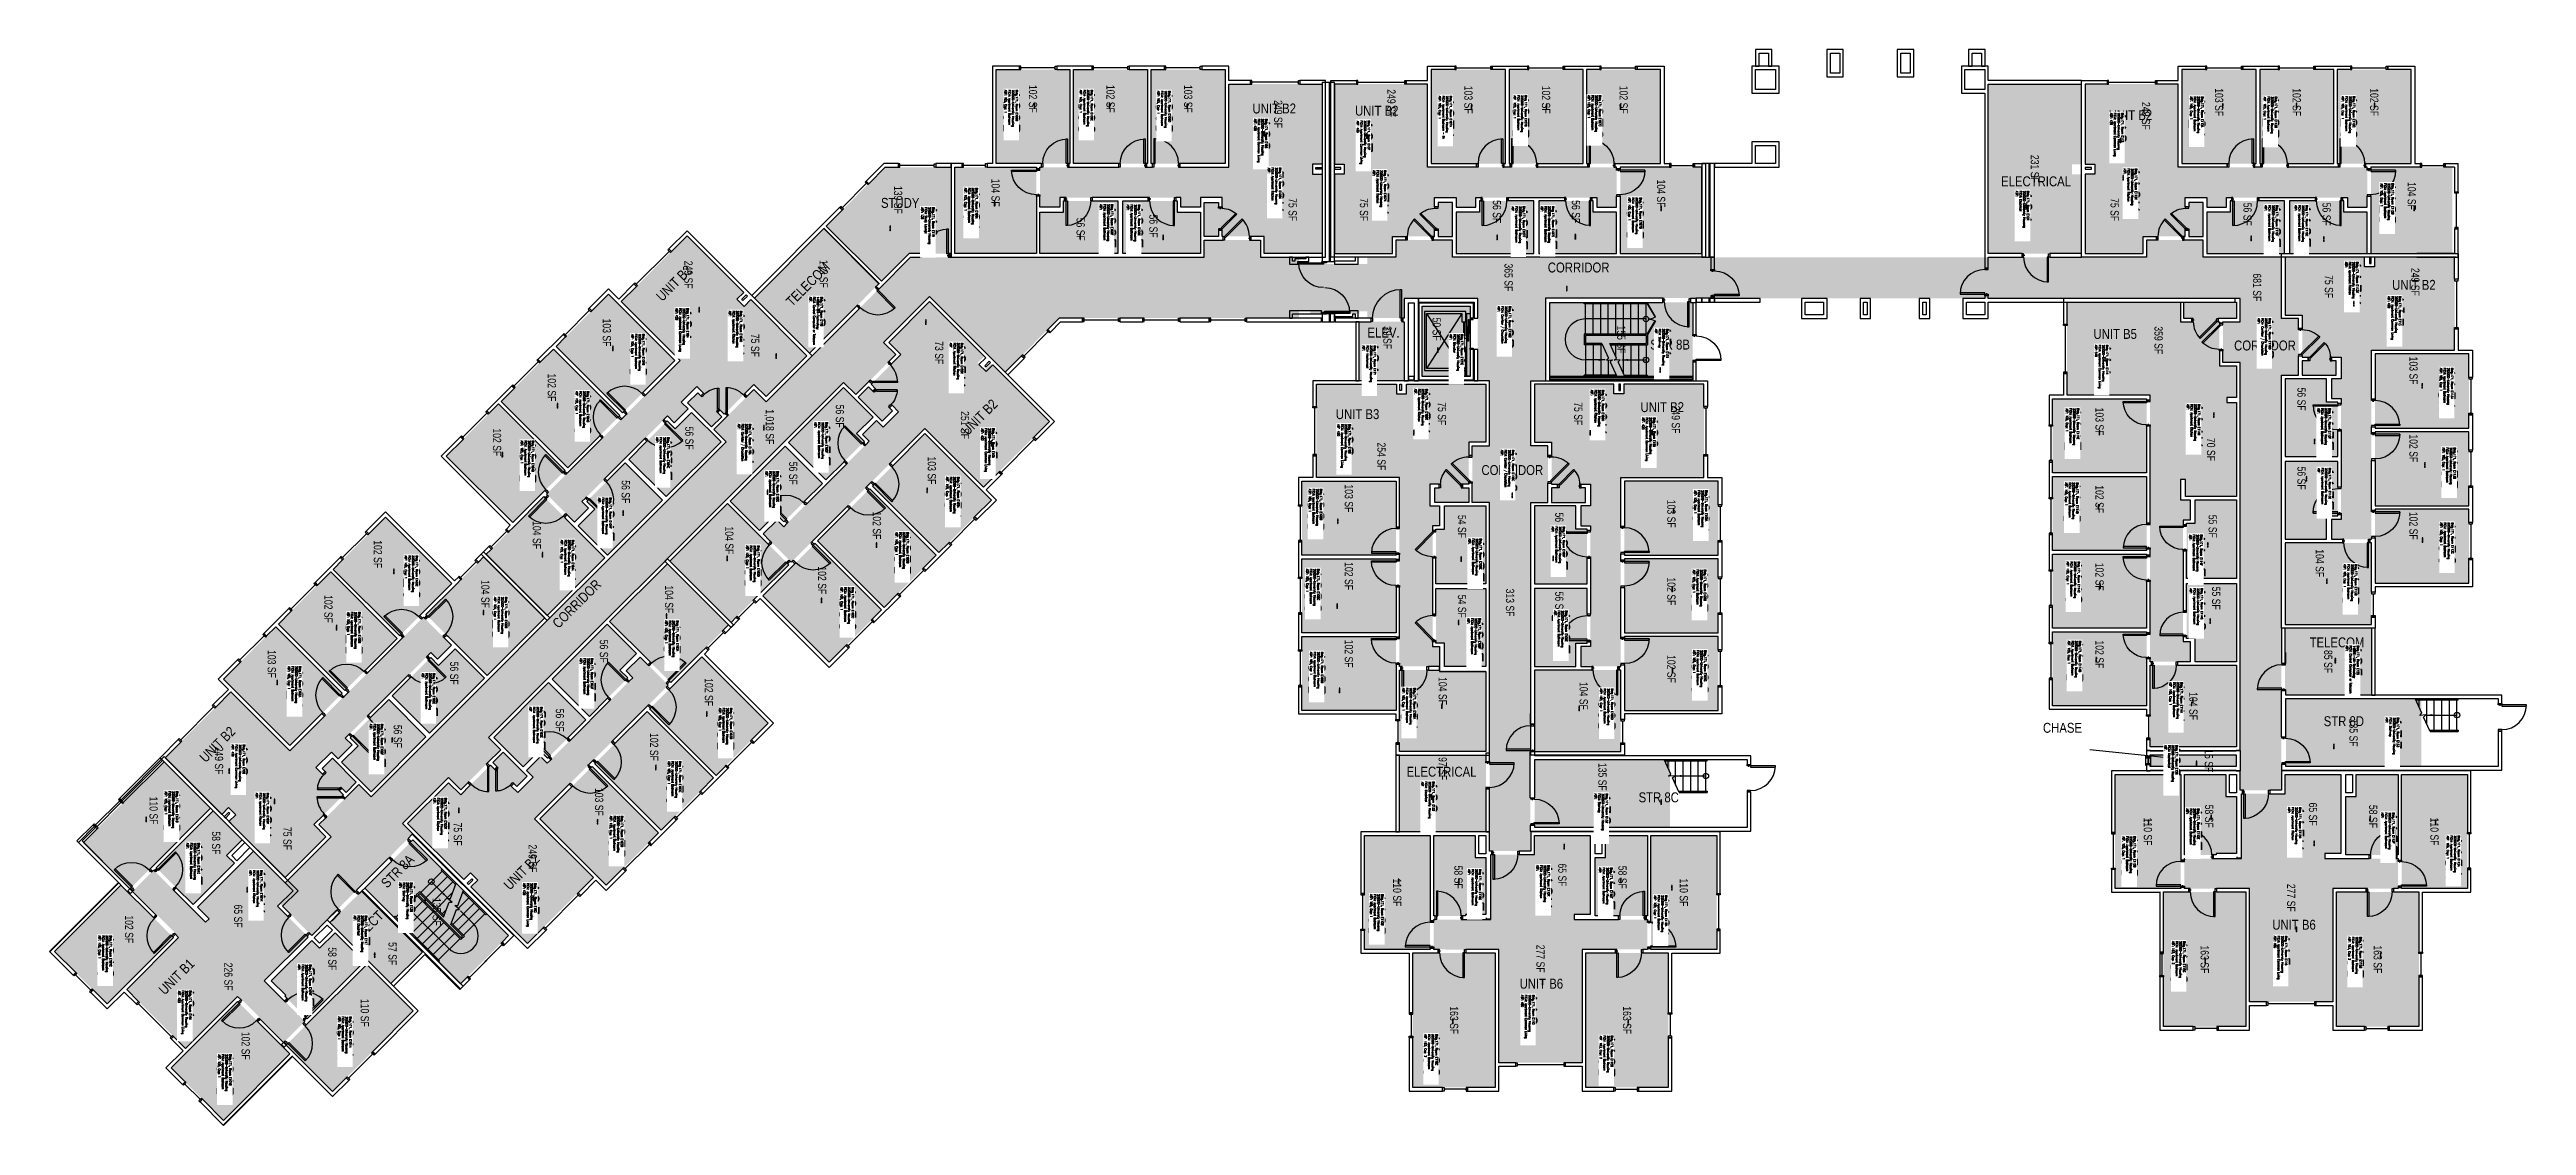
# Model space of a CAD drawing. Header units: inches. Extents: x 9163 to 12768, y -254 to 1312.
import ezdxf
from ezdxf.enums import TextEntityAlignment as Align

# ---------------------------------------------------------------- set-up
doc = ezdxf.new("R2010")
doc.units = ezdxf.units.IN
doc.header["$LTSCALE"] = 48
doc.header["$MEASUREMENT"] = 0
for name, color, linetype in [('A-AREA-IDEN', 1, 'Continuous'), ('A-DOOR', 2, 'Continuous'), ('A-FLOR', 94, 'Continuous'), ('A-GLAZ', 1, 'Continuous'), ('A-IDEN-RNUM', 7, 'Continuous'), ('A-IDEN-SNUM', 4, 'Continuous'), ('A-IDEN-VNUM', 4, 'Continuous'), ('A-WALL', 5, 'Continuous'), ('AREA-TEXT', 3, 'Continuous'), ('Rooms-Category-Color', 7, 'Continuous'), ('Rooms-College-Color', 7, 'Continuous'), ('Rooms-Department-Color', 7, 'Continuous'), ('Rooms-Division-Color', 7, 'Continuous'), ('Rooms-Information', 7, 'Continuous')]:
    doc.layers.add(name, color=color, linetype=linetype)
doc.styles.add('AREA', font='arial.ttf', dxfattribs={"width": 0.75, "height": 12})
doc.styles.add('DIMS', font='ARIALN.TTF')
doc.styles.add('ROOMSNUMBER', font='txt.shx', dxfattribs={"height": 0.03})
doc.styles.add('ROOMVNUMBER', font='simplex.shx', dxfattribs={"width": 0.85})
doc.styles.get("Standard").update_dxf_attribs({"font": 'ARIALN.TTF'})
doc.dimstyles.new('NBA 2004', dxfattribs={"dimscale": 128, "dimtxt": 0.125, "dimasz": 0.09375, "dimexe": 0.125, "dimexo": 0.125, "dimgap": 0.0625, "dimtad": 1, "dimdec": 3, "dimzin": 3, "dimdsep": 46, "dimlunit": 4, "dimtxsty": 'DIMS', "dimblk": 'ARCHTICK', "dimcen": 0.09375, "dimdle": 0.125, "dimclrd": 256, "dimclre": 256, "dimclrt": 2, "dimadec": 0, "dimazin": 0, "dimtfac": 0.75, "dimtdec": 3, "dimtmove": 2, "dimatfit": 2, "dimfxl": 0.125, "dimfrac": 2, "dimtolj": 1, "dimtzin": 0, "dimlwd": -1, "dimlwe": -1, "dimarcsym": 0})

# ---------------------------------------------------------------- blocks, each defined once
blk = doc.blocks.new('_ArchTick')
at = {"color": 0, "linetype": 'ByBlock', "const_width": 0.15}
blk.add_lwpolyline([(-0.5, -0.5), (0.5, 0.5)], dxfattribs=at)

msp = doc.modelspace()

# ---------------------------------------------------------------- hatches: boundary and pattern name
h = msp.add_hatch()
h.set_pattern_fill('ANSI31', color=256, style=0)
h.set_pattern_definition([(45, (10416.10127, 1660.34839), (-0.088388348, 0.088388348), [])])
h.paths.add_polyline_path([(10747.6, 1076.4), (10806.3, 1076.4), (10806.3, 1067.2), (10747.6, 1067.2)], flags=9)
h = msp.add_hatch()
h.set_pattern_fill('ANSI31', color=256, style=0)
h.set_pattern_definition([(135, (11632.31471, 1660.34839), (0.088388348, 0.088388348), [])])
h.paths.add_polyline_path([(11300.8, 1076.4), (11242.1, 1076.4), (11242.1, 1067.2), (11300.8, 1067.2)], flags=9)
h = msp.add_hatch()
h.set_pattern_fill('ANSI31', color=256, style=0)
h.set_pattern_definition([(135, (12724.81471, 1660.34839), (0.088388348, 0.088388348), [])])
h.paths.add_polyline_path([(12393.3, 1076.4), (12334.6, 1076.4), (12334.6, 1067.2), (12393.3, 1067.2)], flags=9)
h = msp.add_hatch()
h.set_pattern_fill('ANSI31', color=256, style=0)
h.set_pattern_definition([(45, (13062.42635, 410.27494), (0.088388348, -0.088388348), [])])
h.paths.add_polyline_path([(12478.5, 741.7), (12478.5, 800.5), (12469.3, 800.5), (12469.3, 741.7)], flags=9)
h = msp.add_hatch()
h.set_pattern_fill('ANSI31', color=256, angle=45, style=0)
h.set_pattern_definition([(90.000002, (9385.2717, 899.04096), (-0.125, -4e-09), [])])
h.paths.add_polyline_path([(10032.6, 720.5), (10074.1, 762), (10080.6, 755.5), (10039.1, 714)], flags=9)
h = msp.add_hatch()
h.set_pattern_fill('ANSI31', color=256, style=0)
h.set_pattern_definition([(2e-06, (10477.08826, 64.43459), (4e-09, -0.125), [])])
h.paths.add_polyline_path([(10298.6, 711.7), (10340.1, 753.3), (10333.6, 759.8), (10292, 718.2)], flags=9)
h = msp.add_hatch()
h.set_pattern_fill('ANSI31', color=256, style=0)
h.set_pattern_definition([(45, (11969.92792, 225.27303), (0.088388348, -0.088388348), [])])
h.paths.add_polyline_path([(11386, 556.7), (11386, 615.5), (11376.8, 615.5), (11376.8, 556.7)], flags=9)
h = msp.add_hatch()
h.set_pattern_fill('ANSI31', color=256, style=0)
h.set_pattern_definition([(180.000002, (9472.75031, 986.51958), (-4e-09, 0.125), [])])
h.paths.add_polyline_path([(9651.3, 339.2), (9609.7, 297.7), (9616.3, 291.2), (9657.8, 332.7)], flags=9)
h = msp.add_hatch()
h.set_pattern_fill('ANSI31', color=256, angle=-135, style=0)
h.set_pattern_definition([(270.000002, (10564.56687, 151.9132), (0.125, 4e-09), [])])
h.paths.add_polyline_path([(9917.3, 330.4), (9875.7, 288.9), (9869.2, 295.4), (9910.8, 337)], flags=9)
at = {"layer": 'Rooms-Category-Color', "true_color": 0x728ef3}
for points in [[(10648.2, 1282.3), (10540.6, 1282.3), (10540.6, 1145.5), (10648.2, 1145.5), (10648.2, 1281.8)], [(10653.5, 1282.3), (10761.1, 1282.3), (10761.1, 1145.5), (10653.5, 1145.5), (10653.5, 1281.8)], [(10766.3, 1282.3), (10874.3, 1282.3), (10874.3, 1145.5), (10766.3, 1145.5), (10766.3, 1281.8)], [(11282.1, 1282.3), (11174.1, 1282.3), (11174.1, 1145.5), (11282.1, 1145.5), (11282.1, 1281.8)], [(11395, 1282.3), (11287.3, 1282.3), (11287.3, 1145.5), (11395, 1145.5), (11394.9, 1281.8)], [(11400.2, 1282.3), (11507.8, 1282.3), (11507.8, 1145.5), (11400.2, 1145.5), (11400.2, 1281.8)], [(12374.6, 1282.3), (12266.6, 1282.3), (12266.6, 1145.5), (12374.6, 1145.5), (12374.6, 1281.8)], [(12487.5, 1282.3), (12379.8, 1282.3), (12379.8, 1145.5), (12487.5, 1145.5), (12487.4, 1281.8)], [(12492.7, 1282.3), (12600.3, 1282.3), (12600.3, 1145.5), (12492.7, 1145.5), (12492.7, 1281.8)], [(11015.1, 1144.6), (10930.9, 1144.6), (10930.9, 1039.5), (10869.8, 1039.5), (10869.8, 1048.5), (10864.6, 1048.5), (10864.6, 1039.5), (10843.4, 1039.5), (10843.4, 1088.9), (10864.6, 1088.9), (10864.6, 1082.5), (10869.8, 1082.5), (10869.8, 1096.1), (10838.1, 1096.1), (10838.1, 1082.3), (10809.4, 1082.3), (10809.4, 1096.1), (10633.3, 1096.1), (10633.3, 1082.3), (10604.6, 1082.3), (10604.6, 1140.3), (10879.6, 1140.3), (10879.6, 1261.3), (11015.1, 1261.3)], [(11033.3, 1144.6), (11117.5, 1144.6), (11117.5, 1039.5), (11178.6, 1039.5), (11178.6, 1048.5), (11183.9, 1048.5), (11183.9, 1039.5), (11205.1, 1039.5), (11205.1, 1088.9), (11183.9, 1088.9), (11183.9, 1082.5), (11178.6, 1082.5), (11178.6, 1096.1), (11210.3, 1096.1), (11210.3, 1082.3), (11239.1, 1082.3), (11239.1, 1096.1), (11415.1, 1096.1), (11415.1, 1082.3), (11443.8, 1082.3), (11443.8, 1140.3), (11168.8, 1140.3), (11168.8, 1261.3), (11033.3, 1261.3)], [(12125.8, 1144.6), (12210, 1144.6), (12210, 1039.5), (12271.1, 1039.5), (12271.1, 1048.5), (12276.4, 1048.5), (12276.4, 1039.5), (12297.6, 1039.5), (12297.6, 1088.9), (12276.4, 1088.9), (12276.4, 1082.5), (12271.1, 1082.5), (12271.1, 1096.1), (12302.8, 1096.1), (12302.8, 1082.3), (12331.6, 1082.3), (12331.6, 1096.1), (12507.6, 1096.1), (12507.6, 1082.3), (12536.3, 1082.3), (12536.3, 1140.3), (12261.3, 1140.3), (12261.3, 1261.3), (12125.8, 1261.3)], [(10293.6, 1054.6), (10379.2, 1140.3), (10475.3, 1140.3), (10475.3, 1014.5), (10414.1, 1014.5), (10373.9, 974.3)], [(10480.6, 1014.5), (10480.6, 1140.3), (10599.3, 1140.3), (10599.3, 1014.5)], [(10930.9, 1014.5), (10930.9, 1144.6), (11001.1, 1144.6), (11001.1, 1130), (11015.1, 1130), (11015.1, 1014.5)], [(11117.5, 1014.5), (11117.5, 1144.6), (11047.3, 1144.6), (11047.3, 1130), (11033.3, 1130), (11033.3, 1014.5)], [(11567.8, 1014.5), (11567.8, 1140.3), (11449.1, 1140.3), (11449.1, 1014.5)], [(12210, 1014.5), (12210, 1144.6), (12139.8, 1144.6), (12139.8, 1130), (12125.8, 1130), (12125.8, 1014.5)], [(12660.3, 1014.5), (12660.3, 1140.3), (12541.6, 1140.3), (12541.6, 1014.5)], [(10638.6, 1091.3), (10717.7, 1091.3), (10717.7, 1014.5), (10604.6, 1014.5), (10604.6, 1075), (10638.6, 1075)], [(10725, 1014.5), (10838.1, 1014.5), (10838.1, 1075), (10804.1, 1075), (10804.1, 1091.3), (10725, 1091.3)], [(11323.4, 1014.5), (11210.3, 1014.5), (11210.3, 1075), (11244.3, 1075), (11244.3, 1091.3), (11323.4, 1091.3)], [(11409.8, 1091.3), (11330.7, 1091.3), (11330.7, 1014.5), (11443.8, 1014.5), (11443.8, 1075), (11409.8, 1075)], [(12415.9, 1014.5), (12302.8, 1014.5), (12302.8, 1075), (12336.8, 1075), (12336.8, 1091.3), (12415.9, 1091.3)], [(12502.3, 1091.3), (12423.2, 1091.3), (12423.2, 1014.5), (12536.3, 1014.5), (12536.3, 1075), (12502.3, 1075)], [(10173.5, 957.9), (10114, 898.4), (10188.3, 824.1), (10145.1, 780.9), (10138.8, 787.2), (10135.1, 783.5), (10141.4, 777.1), (10126.4, 762.2), (10091.5, 797.1), (10106.5, 812.1), (10111, 807.5), (10114.7, 811.2), (10105.1, 820.9), (10082.6, 798.5), (10092.5, 788.7), (10072.1, 768.3), (10062.3, 778.2), (9937.8, 653.7), (9947.7, 643.9), (9927.3, 623.5), (9886.3, 664.6), (10080.8, 859), (9995.2, 944.6), (10091, 1040.4)], [(12416.6, 925.1), (12546.7, 925.1), (12546.7, 995.3), (12532.1, 995.3), (12532.1, 1009.3), (12416.6, 1009.3)], [(12546.7, 1009.3), (12546.7, 925.1), (12441.6, 925.1), (12441.6, 864), (12450.5, 864), (12450.5, 858.7), (12441.6, 858.7), (12441.6, 837.5), (12491, 837.5), (12491, 858.7), (12484.5, 858.7), (12484.5, 864), (12498.2, 864), (12498.2, 832.3), (12484.3, 832.3), (12484.3, 803.5), (12498.2, 803.5), (12498.2, 627.5), (12484.3, 627.5), (12484.3, 598.8), (12542.3, 598.8), (12542.3, 873.8), (12663.3, 873.8), (12663.3, 1009.3)], [(9900.3, 879.3), (9976.6, 955.7), (10073.3, 859), (9997, 782.6), (9900.6, 879)], [(10206, 806.4), (10114, 898.4), (10163.6, 948), (10173.9, 937.7), (10183.8, 947.6), (10265.5, 865.9)], [(10384.5, 885.2), (10474.3, 795.3), (10523.9, 844.9), (10513.6, 855.2), (10523.5, 865.1), (10444, 944.7)], [(12220.3, 420.6), (12220.3, 808.5), (12099.3, 808.5), (12099.3, 944), (12264.5, 944), (12264.5, 915.2), (12281.1, 915.2), (12281.1, 920), (12269.3, 920), (12269.3, 944), (12346.1, 944), (12346.1, 920), (12319.1, 920), (12319.1, 915.2), (12321.1, 915.2), (12321.1, 851.2), (12346.1, 851.2), (12346.1, 805), (12332.1, 805), (12332.1, 797.7), (12271.7, 797.7), (12271.7, 685.6), (12264.5, 685.6), (12264.5, 656), (12278.3, 656), (12278.3, 626.8), (12268.3, 626.8), (12268.3, 449.8), (12278.3, 449.8), (12278.3, 420.6)], [(9820.5, 799.5), (9896.6, 875.6), (9993.3, 778.9), (9917.2, 702.8), (9820.8, 799.2)], [(10533.8, 854.8), (10474.3, 795.3), (10402.1, 867.5), (10358.9, 824.3), (10365.2, 817.9), (10361.5, 814.2), (10355.2, 820.5), (10340.2, 805.6), (10375.1, 770.6), (10390.1, 785.6), (10385.6, 790.2), (10389.3, 793.9), (10398.9, 784.2), (10376.5, 761.8), (10366.7, 771.6), (10346.4, 751.3), (10356.2, 741.5), (10231.7, 617), (10221.9, 626.8), (10201.6, 606.5), (10242.6, 565.5), (10437.1, 759.9), (10522.6, 674.4), (10618.4, 770.2)], [(12684.3, 760.5), (12684.3, 868.5), (12547.6, 868.5), (12547.6, 760.5), (12683.9, 760.5)], [(12416.6, 719.2), (12416.6, 832.3), (12477.1, 832.3), (12477.1, 798.3), (12493.3, 798.3), (12493.3, 719.1)], [(9816.7, 795.8), (9740.6, 719.7), (9837.3, 623), (9913.4, 699.1), (9817.1, 795.5)], [(10238.8, 739.5), (10318.8, 819.5), (10361.6, 776.7), (10337.6, 752.7), (10349, 741.2), (10293.1, 685.3)], [(11123.5, 824.3), (11123.5, 740.1), (11228.6, 740.1), (11228.6, 679), (11219.6, 679), (11219.6, 673.7), (11228.6, 673.7), (11228.6, 652.5), (11179.2, 652.5), (11179.2, 673.7), (11185.6, 673.7), (11185.6, 679), (11172, 679), (11172, 647.3), (11185.8, 647.3), (11185.8, 618.5), (11176, 618.5), (11176, 442.5), (11185.8, 442.5), (11185.8, 413.8), (11127.8, 413.8), (11127.8, 688.8), (11006.8, 688.8), (11006.8, 824.3)], [(11253.6, 740.1), (11123.5, 740.1), (11123.5, 810.3), (11138.1, 810.3), (11138.1, 824.3), (11253.6, 824.3)], [(11324.1, 740.1), (11454.2, 740.1), (11454.2, 810.3), (11439.6, 810.3), (11439.6, 824.3), (11324.1, 824.3)], [(11454.2, 824.3), (11454.2, 740.1), (11349.1, 740.1), (11349.1, 679), (11358, 679), (11358, 673.7), (11349.1, 673.7), (11349.1, 652.5), (11398.5, 652.5), (11398.5, 673.7), (11392, 673.7), (11392, 679), (11405.7, 679), (11405.7, 647.3), (11391.8, 647.3), (11391.8, 618.5), (11405.7, 618.5), (11405.7, 442.5), (11391.8, 442.5), (11391.8, 413.8), (11449.8, 413.8), (11449.8, 688.8), (11570.8, 688.8), (11570.8, 824.3)], [(12078.3, 695.3), (12078.3, 803.3), (12215.1, 803.3), (12215.1, 695.3), (12078.8, 695.3)], [(12346.1, 797.7), (12346.1, 661.2), (12271.7, 661.2), (12271.7, 797.7)], [(10060.4, 660.8), (10140.4, 740.8), (10097.6, 783.5), (10073.5, 759.5), (10062, 771), (10006.1, 715)], [(10232, 624.2), (10288, 680.1), (10233.7, 734.4), (10153.7, 654.4), (10196.5, 611.6), (10220.5, 635.7)], [(10457.4, 579.4), (10533.8, 655.8), (10437.1, 752.5), (10360.7, 676.1), (10457.1, 579.8)], [(12684.3, 647.6), (12684.3, 755.3), (12547.6, 755.3), (12547.6, 647.6), (12683.9, 647.6)], [(9945, 654), (10001, 709.9), (10055.2, 655.6), (9975.2, 575.6), (9932.4, 618.4), (9956.5, 642.5)], [(12078.3, 582.4), (12078.3, 690), (12215.1, 690), (12215.1, 582.4), (12078.8, 582.4)], [(12493.3, 632.8), (12493.3, 711.9), (12416.6, 711.9), (12416.6, 598.8), (12477.1, 598.8), (12477.1, 632.8)], [(9887.6, 488), (9798.6, 576.9), (9882.6, 660.8), (9971.5, 571.9)], [(10066, 566.7), (10154.9, 477.8), (10238.9, 561.8), (10150, 650.7)], [(10377.6, 499.6), (10453.7, 575.7), (10357, 672.4), (10280.9, 596.3), (10377.3, 499.9)], [(10985.8, 575.5), (10985.8, 683.5), (11122.6, 683.5), (11122.6, 575.5), (10986.3, 575.5)], [(11591.8, 575.5), (11591.8, 683.5), (11455.1, 683.5), (11455.1, 575.5), (11591.4, 575.5)], [(12346.1, 541.8), (12346.1, 656), (12285.6, 656), (12285.6, 622), (12273.2, 622), (12273.2, 541.8)], [(9576, 555), (9652.1, 631.1), (9748.8, 534.4), (9672.7, 458.3), (9576.3, 554.7)], [(11253.6, 534.2), (11253.6, 647.3), (11193.1, 647.3), (11193.1, 613.3), (11180.8, 613.3), (11180.8, 534.1)], [(11324.1, 534.2), (11324.1, 647.3), (11384.6, 647.3), (11384.6, 613.3), (11400.8, 613.3), (11400.8, 534.1)], [(12684.3, 642.4), (12684.3, 534.8), (12547.6, 534.8), (12547.6, 642.4), (12683.9, 642.4)], [(10373.9, 495.9), (10297.8, 419.8), (10201.1, 516.5), (10277.2, 592.6), (10373.6, 496.2)], [(12078.3, 577.1), (12078.3, 469.5), (12215.1, 469.5), (12215.1, 577.1), (12078.8, 577.1)], [(12416.6, 474.8), (12542.3, 474.8), (12542.3, 593.5), (12416.6, 593.5)], [(9572.3, 551.3), (9496.2, 475.2), (9592.8, 378.5), (9669, 454.6), (9572.6, 551)], [(9883.8, 484.2), (9794.9, 573.2), (9710.9, 489.2), (9799.9, 400.3)], [(10062.3, 563), (10151.2, 474.1), (10067.2, 390.1), (9978.3, 479)], [(10985.8, 462.6), (10985.8, 570.3), (11122.6, 570.3), (11122.6, 462.6), (10986.3, 462.6)], [(11591.8, 462.6), (11591.8, 570.3), (11455.1, 570.3), (11455.1, 462.6), (11591.4, 462.6)], [(11180.8, 447.8), (11180.8, 526.9), (11253.6, 526.9), (11253.6, 413.8), (11193.1, 413.8), (11193.1, 447.8), (11176.8, 447.8)], [(11400.8, 447.8), (11400.8, 526.9), (11324.1, 526.9), (11324.1, 413.8), (11384.6, 413.8), (11384.6, 447.8)], [(12273.2, 454.6), (12273.2, 534.5), (12346.1, 534.5), (12346.1, 420.6), (12285.6, 420.6), (12285.6, 454.6)], [(9413.9, 198.3), (9473.4, 257.8), (9547.7, 183.5), (9590.9, 226.7), (9584.6, 233), (9588.3, 236.7), (9594.6, 230.4), (9609.6, 245.4), (9574.7, 280.3), (9559.7, 265.3), (9564.3, 260.8), (9560.6, 257.1), (9550.9, 266.7), (9573.3, 289.1), (9583.1, 279.3), (9603.4, 299.7), (9593.6, 309.5), (9718.1, 434), (9727.9, 424.1), (9748.2, 444.5), (9707.2, 485.5), (9512.8, 291), (9427.2, 376.6), (9331.4, 280.8)], [(9492.5, 471.5), (9416.1, 395.1), (9512.8, 298.5), (9589.1, 374.8), (9492.8, 471.2)], [(10004.8, 397), (9948.9, 341), (9894.6, 395.3), (9974.6, 475.3), (10017.4, 432.5), (9993.3, 408.5)], [(9717.8, 426.8), (9661.9, 370.8), (9716.2, 316.6), (9796.1, 396.6), (9753.4, 439.3), (9729.3, 415.3)], [(10985.8, 457.4), (10985.8, 349.8), (11122.6, 349.8), (11122.6, 457.4), (10986.3, 457.4)], [(11591.8, 457.4), (11591.8, 349.8), (11455.1, 349.8), (11455.1, 457.4), (11591.4, 457.4)], [(12078.3, 464.3), (12078.3, 356.6), (12215.1, 356.6), (12215.1, 464.3), (12078.8, 464.3)], [(9776.4, 93), (9835.9, 152.5), (9761.5, 226.9), (9804.7, 270.1), (9811.1, 263.8), (9814.8, 267.5), (9808.5, 273.8), (9823.4, 288.8), (9858.4, 253.9), (9843.4, 238.9), (9838.8, 243.4), (9835.1, 239.7), (9844.8, 230.1), (9867.2, 252.5), (9857.4, 262.3), (9877.7, 282.6), (9887.5, 272.8), (10012, 397.3), (10002.2, 407.1), (10022.5, 427.4), (10063.5, 386.4), (9869.1, 191.9), (9954.6, 106.4), (9858.8, 10.6), (9776.4, 93)], [(10133.1, 255.1), (10209.2, 331.2), (10112.5, 427.9), (10036.4, 351.8), (10132.8, 255.4)], [(11253.6, 289.8), (11127.8, 289.8), (11127.8, 408.5), (11253.6, 408.5)], [(11324.1, 289.8), (11449.8, 289.8), (11449.8, 408.5), (11324.1, 408.5)], [(12346.1, 296.6), (12220.3, 296.6), (12220.3, 415.4), (12346.1, 415.4)], [(9711, 311.4), (9631, 231.4), (9588.2, 274.2), (9612.3, 298.3), (9600.8, 309.7), (9656.8, 365.7)], [(9889.5, 390.2), (9809.5, 310.2), (9852.3, 267.4), (9876.3, 291.4), (9887.8, 280), (9943.8, 335.9)], [(10129.4, 251.4), (10053.3, 175.3), (9956.6, 272), (10032.7, 348.1), (10129.1, 251.7)], [(9329.8, 274.9), (9397.4, 207.3), (9309.4, 119.3), (9280.1, 90), (9212.5, 157.6)], [(9565.4, 165.8), (9473.4, 257.8), (9423.8, 208.2), (9434.1, 197.9), (9424.2, 188), (9505.9, 106.3)], [(10049.6, 171.6), (9973.2, 95.2), (9876.5, 191.9), (9952.9, 268.3), (10049.2, 171.9)], [(12169.2, 256.4), (12264.8, 256.4), (12264.8, 131.9), (12264.8, 90.5), (12169.2, 90.5)], [(12270.1, 256.4), (12270.1, 139.3), (12316.5, 139.3), (12316.5, 141.3), (12346.1, 141.3), (12346.1, 224.4), (12330.6, 224.4), (12330.6, 256.4)], [(12416.6, 256.4), (12498, 256.4), (12498, 141.3), (12416.6, 141.3)], [(12520.1, 256.4), (12581.1, 256.4), (12581.1, 139.3), (12505.2, 139.3), (12505.2, 224.4), (12520.1, 224.4)], [(12586.3, 256.4), (12682, 256.4), (12682, 90.5), (12586.3, 90.5)], [(9743.8, 244.5), (9835.9, 152.5), (9786.3, 102.9), (9775.9, 113.3), (9766, 103.4), (9684.3, 185)], [(12486.2, -74.4), (12365, -74.4), (12365, 89.8), (12270.1, 90.5), (12270.1, 134), (12353.3, 134), (12353.3, 228.4), (12416.6, 228.4), (12416.6, 141.3), (12474.7, 141.3), (12474.7, 134), (12581.1, 134), (12581.1, 90.5), (12486.2, 90.5)], [(9443.6, 161.2), (9420.9, 138.6), (9432.2, 127.3), (9372, 67.1), (9318.3, 120.8), (9401.1, 203.6)], [(9459.9, 144.8), (9517.5, 87.3), (9436.1, 5.9), (9378.5, 63.4)], [(11076.7, 167.8), (11172.3, 167.8), (11172.3, 43.2), (11172.3, 1.9), (11076.7, 1.9)], [(11177.6, 167.8), (11177.6, 50.6), (11224, 50.6), (11224, 52.6), (11253.6, 52.6), (11253.6, 135.8), (11238.1, 135.8), (11238.1, 167.8)], [(11324.1, 167.8), (11405.5, 167.8), (11405.5, 52.6), (11324.1, 52.6)], [(11427.6, 167.8), (11488.6, 167.8), (11488.6, 50.6), (11412.7, 50.6), (11412.7, 135.8), (11427.6, 135.8)], [(11493.8, 167.8), (11589.5, 167.8), (11589.5, 1.9), (11493.8, 1.9)], [(9494.8, 64.7), (9539.6, 19.9), (9475.7, -44), (9534.5, -102.8), (9504.5, -132.9), (9437.7, -66.1), (9361.4, -142.3), (9275.1, -56.1), (9351.4, 20.2), (9284.6, 87), (9314.6, 117.1), (9390.2, 41.5), (9395.3, 46.6), (9436.1, 5.9)], [(11393.7, -163), (11272.5, -163), (11272.5, 1.1), (11177.6, 1.9), (11177.6, 45.4), (11260.8, 45.4), (11260.8, 139.8), (11324.1, 139.8), (11324.1, 52.6), (11382.2, 52.6), (11382.2, 45.4), (11488.6, 45.4), (11488.6, 1.9), (11393.7, 1.9), (11393.7, -163)], [(9267.1, 95.6), (9343, 19.7), (9246.9, -77.4), (9170.5, -1)], [(12239.7, 85.3), (12359, 85.3), (12359.7, -110.4), (12239.7, -110.4)], [(12491.5, 85.3), (12611.5, 85.3), (12611.5, -110.4), (12491.5, -110.4)], [(9538.2, -99.1), (9505.4, -66.3), (9506.9, -64.9), (9485.9, -44), (9544.7, 14.8), (9556, 3.5), (9578.6, 26.1), (9621.1, -16.3)], [(9624.8, -20), (9692.4, -87.6), (9575.1, -204.9), (9507.5, -137.3)], [(11147.2, -3.4), (11266.5, -3.4), (11267.2, -199), (11147.2, -199)], [(11399, -3.4), (11519, -3.4), (11519, -199), (11399, -199)], [(9436.7, -73.9), (9513.1, -150.3), (9416.4, -246.9), (9340.1, -170.5)]]:
    msp.add_hatch(color=171, dxfattribs=at).paths.add_polyline_path(points)
at = {"layer": 'Rooms-Category-Color', "true_color": 0xadadad}
for points in [[(12120.6, 1014.5), (12036.4, 1014.5), (11984.7, 1014.5), (11984.7, 1039.5), (11985.1, 1140.3), (11985.1, 1261.3), (12120.6, 1261.3), (12120.6, 1144.6), (12106.6, 1144.6), (12106.6, 1130), (12120.6, 1130)], [(10981.5, 999.2), (10981.5, 1009.3), (10925.7, 1009.3), (10925.7, 1034.3), (10843.4, 1034.3), (10843.4, 1009.3), (10416.3, 1009.3), (10206, 799), (10188.3, 816.7), (10130.1, 758.4), (10147.8, 740.8), (9631, 224), (9613.3, 241.7), (9555.1, 183.5), (9572.8, 165.8), (9505.9, 98.9), (9517.5, 87.3), (9506.2, 76), (9498.7, 68.5), (9513.6, 53.4), (9544.7, 22.2), (9691.1, 169.5), (9691.8, 170.2), (9676.9, 185), (9743.8, 252), (9761.5, 234.3), (9819.7, 292.5), (9802.1, 310.2), (10318.8, 826.9), (10336.5, 809.3), (10394.7, 867.5), (10377, 885.2), (10444, 952.1), (10554.1, 842), (10632.4, 920.6), (10981.5, 920.6)], [(11586.1, 1009.3), (11205.1, 1009.3), (11205.1, 1034.3), (11122.7, 1034.3), (11122.7, 1009.3), (11081.2, 1009.3), (11081.2, 999.2), (10981.5, 999.2), (10981.5, 930.7), (10998.1, 930.7), (10998.1, 926.9), (11069.2, 926.9), (11069.2, 930.7), (11081.2, 930.7), (11081.2, 920.6), (11134.6, 920.6), (11134.6, 949.3), (11241.7, 949.3), (11241.7, 829.5), (11258.8, 829.5), (11340.1, 829.5), (11340.1, 949.9), (11559.8, 949.9), (11559.8, 949.3), (11567.8, 949.3), (11586.1, 949.3), (11586.1, 1009.3), (11586.1, 949.3), (11586.1, 955.3), (11586.1, 949.3)], [(11586.1, 1009.3), (11586.1, 949.3), (11718.1, 949.3), (11979.5, 949.3), (12351.3, 949.3), (12351.3, 915.2), (12326.3, 915.2), (12326.3, 856), (12351.3, 856), (12351.3, 233.6), (12411.3, 233.6), (12411.3, 271.3), (12411.3, 837.5), (12436.3, 837.5), (12436.3, 919.9), (12411.3, 919.9), (12411.3, 1009.3), (12297.6, 1009.3), (12297.6, 1034.3), (12215.2, 1034.3), (12215.2, 1009.3), (12031.2, 1009.3)], [(11160.7, 835.8), (11230.7, 835.8), (11230.7, 937.8), (11160.7, 937.8)], [(11346.6, 943.4), (11554.6, 943.4), (11554.6, 835.8), (11346.6, 835.8)], [(11069.3, 915.4), (11069.3, 829.5), (11134.6, 829.5), (11134.6, 915.4)], [(11318.8, 829.5), (11258.8, 829.5), (11258.8, 734.9), (11233.8, 734.9), (11233.8, 652.5), (11258.8, 652.5), (11258.8, 145), (11318.8, 145), (11318.8, 173), (11318.8, 174), (11318.2, 174), (11318.2, 182.6), (11318.2, 289.5), (11318.8, 289.5), (11318.8, 329.5), (11318.2, 329.5), (11318.2, 345.4), (11318.8, 652.5), (11343.8, 652.5), (11343.8, 734.9), (11318.8, 734.9)], [(12417.8, 366.9), (12614.8, 366.9), (12614.8, 267.9), (12417.8, 267.9)], [(11127.8, 284.5), (11253.6, 284.5), (11253.6, 173), (11127.8, 173)], [(11324.7, 278.3), (11521.7, 278.3), (11521.7, 179.3), (11324.7, 179.3)], [(12220.3, 285.1), (12345.5, 285.1), (12345.5, 267.9), (12220.3, 267.9)], [(9761.2, -48.1), (9831.2, 21.9), (9691.9, 161.2), (9621.9, 91.2)], [(9659.9, -47.8), (9705.8, -1.9), (9617.3, 86.6), (9571, 41.2)]]:
    msp.add_hatch(color=253, dxfattribs=at).paths.add_polyline_path(points)
at = {"layer": 'Rooms-Category-Color', "true_color": 0xe3c5e1}
for points in [[(10188.9, 949.9), (10269.2, 869.6), (10370.1, 970.6), (10289.8, 1050.9)], [(12416.6, 469.5), (12542.3, 469.5), (12542.3, 372.1), (12416.6, 372.1)]]:
    msp.add_hatch(color=254, dxfattribs=at).paths.add_polyline_path(points)
at = {"layer": 'Rooms-College-Color', "true_color": 0xadadad}
for points in [[(10648.2, 1282.3), (10540.6, 1282.3), (10540.6, 1145.5), (10648.2, 1145.5), (10648.2, 1281.8)], [(10653.5, 1282.3), (10761.1, 1282.3), (10761.1, 1145.5), (10653.5, 1145.5), (10653.5, 1281.8)], [(10766.3, 1282.3), (10874.3, 1282.3), (10874.3, 1145.5), (10766.3, 1145.5), (10766.3, 1281.8)], [(11282.1, 1282.3), (11174.1, 1282.3), (11174.1, 1145.5), (11282.1, 1145.5), (11282.1, 1281.8)], [(11395, 1282.3), (11287.3, 1282.3), (11287.3, 1145.5), (11395, 1145.5), (11394.9, 1281.8)], [(11400.2, 1282.3), (11507.8, 1282.3), (11507.8, 1145.5), (11400.2, 1145.5), (11400.2, 1281.8)], [(12374.6, 1282.3), (12266.6, 1282.3), (12266.6, 1145.5), (12374.6, 1145.5), (12374.6, 1281.8)], [(12487.5, 1282.3), (12379.8, 1282.3), (12379.8, 1145.5), (12487.5, 1145.5), (12487.4, 1281.8)], [(12492.7, 1282.3), (12600.3, 1282.3), (12600.3, 1145.5), (12492.7, 1145.5), (12492.7, 1281.8)], [(11015.1, 1144.6), (10930.9, 1144.6), (10930.9, 1039.5), (10869.8, 1039.5), (10869.8, 1048.5), (10864.6, 1048.5), (10864.6, 1039.5), (10843.4, 1039.5), (10843.4, 1088.9), (10864.6, 1088.9), (10864.6, 1082.5), (10869.8, 1082.5), (10869.8, 1096.1), (10838.1, 1096.1), (10838.1, 1082.3), (10809.4, 1082.3), (10809.4, 1096.1), (10633.3, 1096.1), (10633.3, 1082.3), (10604.6, 1082.3), (10604.6, 1140.3), (10879.6, 1140.3), (10879.6, 1261.3), (11015.1, 1261.3)], [(11033.3, 1144.6), (11117.5, 1144.6), (11117.5, 1039.5), (11178.6, 1039.5), (11178.6, 1048.5), (11183.9, 1048.5), (11183.9, 1039.5), (11205.1, 1039.5), (11205.1, 1088.9), (11183.9, 1088.9), (11183.9, 1082.5), (11178.6, 1082.5), (11178.6, 1096.1), (11210.3, 1096.1), (11210.3, 1082.3), (11239.1, 1082.3), (11239.1, 1096.1), (11415.1, 1096.1), (11415.1, 1082.3), (11443.8, 1082.3), (11443.8, 1140.3), (11168.8, 1140.3), (11168.8, 1261.3), (11033.3, 1261.3)], [(12120.6, 1014.5), (12036.4, 1014.5), (11984.7, 1014.5), (11984.7, 1039.5), (11985.1, 1140.3), (11985.1, 1261.3), (12120.6, 1261.3), (12120.6, 1144.6), (12106.6, 1144.6), (12106.6, 1130), (12120.6, 1130)], [(12125.8, 1144.6), (12210, 1144.6), (12210, 1039.5), (12271.1, 1039.5), (12271.1, 1048.5), (12276.4, 1048.5), (12276.4, 1039.5), (12297.6, 1039.5), (12297.6, 1088.9), (12276.4, 1088.9), (12276.4, 1082.5), (12271.1, 1082.5), (12271.1, 1096.1), (12302.8, 1096.1), (12302.8, 1082.3), (12331.6, 1082.3), (12331.6, 1096.1), (12507.6, 1096.1), (12507.6, 1082.3), (12536.3, 1082.3), (12536.3, 1140.3), (12261.3, 1140.3), (12261.3, 1261.3), (12125.8, 1261.3)], [(10293.6, 1054.6), (10379.2, 1140.3), (10475.3, 1140.3), (10475.3, 1014.5), (10414.1, 1014.5), (10373.9, 974.3)], [(10480.6, 1014.5), (10480.6, 1140.3), (10599.3, 1140.3), (10599.3, 1014.5)], [(10930.9, 1014.5), (10930.9, 1144.6), (11001.1, 1144.6), (11001.1, 1130), (11015.1, 1130), (11015.1, 1014.5)], [(11117.5, 1014.5), (11117.5, 1144.6), (11047.3, 1144.6), (11047.3, 1130), (11033.3, 1130), (11033.3, 1014.5)], [(11567.8, 1014.5), (11567.8, 1140.3), (11449.1, 1140.3), (11449.1, 1014.5)], [(12210, 1014.5), (12210, 1144.6), (12139.8, 1144.6), (12139.8, 1130), (12125.8, 1130), (12125.8, 1014.5)], [(12660.3, 1014.5), (12660.3, 1140.3), (12541.6, 1140.3), (12541.6, 1014.5)], [(10638.6, 1091.3), (10717.7, 1091.3), (10717.7, 1014.5), (10604.6, 1014.5), (10604.6, 1075), (10638.6, 1075)], [(10725, 1014.5), (10838.1, 1014.5), (10838.1, 1075), (10804.1, 1075), (10804.1, 1091.3), (10725, 1091.3)], [(11323.4, 1014.5), (11210.3, 1014.5), (11210.3, 1075), (11244.3, 1075), (11244.3, 1091.3), (11323.4, 1091.3)], [(11409.8, 1091.3), (11330.7, 1091.3), (11330.7, 1014.5), (11443.8, 1014.5), (11443.8, 1075), (11409.8, 1075)], [(12415.9, 1014.5), (12302.8, 1014.5), (12302.8, 1075), (12336.8, 1075), (12336.8, 1091.3), (12415.9, 1091.3)], [(12502.3, 1091.3), (12423.2, 1091.3), (12423.2, 1014.5), (12536.3, 1014.5), (12536.3, 1075), (12502.3, 1075)], [(10188.9, 949.9), (10269.2, 869.6), (10370.1, 970.6), (10289.8, 1050.9)], [(10981.5, 999.2), (10981.5, 1009.3), (10925.7, 1009.3), (10925.7, 1034.3), (10843.4, 1034.3), (10843.4, 1009.3), (10416.3, 1009.3), (10206, 799), (10188.3, 816.7), (10130.1, 758.4), (10147.8, 740.8), (9631, 224), (9613.3, 241.7), (9555.1, 183.5), (9572.8, 165.8), (9505.9, 98.9), (9517.5, 87.3), (9506.2, 76), (9498.7, 68.5), (9513.6, 53.4), (9544.7, 22.2), (9691.1, 169.5), (9691.8, 170.2), (9676.9, 185), (9743.8, 252), (9761.5, 234.3), (9819.7, 292.5), (9802.1, 310.2), (10318.8, 826.9), (10336.5, 809.3), (10394.7, 867.5), (10377, 885.2), (10444, 952.1), (10554.1, 842), (10632.4, 920.6), (10981.5, 920.6)], [(10173.5, 957.9), (10114, 898.4), (10188.3, 824.1), (10145.1, 780.9), (10138.8, 787.2), (10135.1, 783.5), (10141.4, 777.1), (10126.4, 762.2), (10091.5, 797.1), (10106.5, 812.1), (10111, 807.5), (10114.7, 811.2), (10105.1, 820.9), (10082.6, 798.5), (10092.5, 788.7), (10072.1, 768.3), (10062.3, 778.2), (9937.8, 653.7), (9947.7, 643.9), (9927.3, 623.5), (9886.3, 664.6), (10080.8, 859), (9995.2, 944.6), (10091, 1040.4)], [(11586.1, 1009.3), (11205.1, 1009.3), (11205.1, 1034.3), (11122.7, 1034.3), (11122.7, 1009.3), (11081.2, 1009.3), (11081.2, 999.2), (10981.5, 999.2), (10981.5, 930.7), (10998.1, 930.7), (10998.1, 926.9), (11069.2, 926.9), (11069.2, 930.7), (11081.2, 930.7), (11081.2, 920.6), (11134.6, 920.6), (11134.6, 949.3), (11241.7, 949.3), (11241.7, 829.5), (11258.8, 829.5), (11340.1, 829.5), (11340.1, 949.9), (11559.8, 949.9), (11559.8, 949.3), (11567.8, 949.3), (11586.1, 949.3), (11586.1, 1009.3), (11586.1, 949.3), (11586.1, 955.3), (11586.1, 949.3)], [(11586.1, 1009.3), (11586.1, 949.3), (11718.1, 949.3), (11979.5, 949.3), (12351.3, 949.3), (12351.3, 915.2), (12326.3, 915.2), (12326.3, 856), (12351.3, 856), (12351.3, 233.6), (12411.3, 233.6), (12411.3, 271.3), (12411.3, 837.5), (12436.3, 837.5), (12436.3, 919.9), (12411.3, 919.9), (12411.3, 1009.3), (12297.6, 1009.3), (12297.6, 1034.3), (12215.2, 1034.3), (12215.2, 1009.3), (12031.2, 1009.3)], [(12416.6, 925.1), (12546.7, 925.1), (12546.7, 995.3), (12532.1, 995.3), (12532.1, 1009.3), (12416.6, 1009.3)], [(12546.7, 1009.3), (12546.7, 925.1), (12441.6, 925.1), (12441.6, 864), (12450.5, 864), (12450.5, 858.7), (12441.6, 858.7), (12441.6, 837.5), (12491, 837.5), (12491, 858.7), (12484.5, 858.7), (12484.5, 864), (12498.2, 864), (12498.2, 832.3), (12484.3, 832.3), (12484.3, 803.5), (12498.2, 803.5), (12498.2, 627.5), (12484.3, 627.5), (12484.3, 598.8), (12542.3, 598.8), (12542.3, 873.8), (12663.3, 873.8), (12663.3, 1009.3)], [(9900.3, 879.3), (9976.6, 955.7), (10073.3, 859), (9997, 782.6), (9900.6, 879)], [(10206, 806.4), (10114, 898.4), (10163.6, 948), (10173.9, 937.7), (10183.8, 947.6), (10265.5, 865.9)], [(10384.5, 885.2), (10474.3, 795.3), (10523.9, 844.9), (10513.6, 855.2), (10523.5, 865.1), (10444, 944.7)], [(11160.7, 835.8), (11230.7, 835.8), (11230.7, 937.8), (11160.7, 937.8)], [(11346.6, 943.4), (11554.6, 943.4), (11554.6, 835.8), (11346.6, 835.8)], [(12220.3, 420.6), (12220.3, 808.5), (12099.3, 808.5), (12099.3, 944), (12264.5, 944), (12264.5, 915.2), (12281.1, 915.2), (12281.1, 920), (12269.3, 920), (12269.3, 944), (12346.1, 944), (12346.1, 920), (12319.1, 920), (12319.1, 915.2), (12321.1, 915.2), (12321.1, 851.2), (12346.1, 851.2), (12346.1, 805), (12332.1, 805), (12332.1, 797.7), (12271.7, 797.7), (12271.7, 685.6), (12264.5, 685.6), (12264.5, 656), (12278.3, 656), (12278.3, 626.8), (12268.3, 626.8), (12268.3, 449.8), (12278.3, 449.8), (12278.3, 420.6)], [(11069.3, 915.4), (11069.3, 829.5), (11134.6, 829.5), (11134.6, 915.4)], [(9820.5, 799.5), (9896.6, 875.6), (9993.3, 778.9), (9917.2, 702.8), (9820.8, 799.2)], [(10533.8, 854.8), (10474.3, 795.3), (10402.1, 867.5), (10358.9, 824.3), (10365.2, 817.9), (10361.5, 814.2), (10355.2, 820.5), (10340.2, 805.6), (10375.1, 770.6), (10390.1, 785.6), (10385.6, 790.2), (10389.3, 793.9), (10398.9, 784.2), (10376.5, 761.8), (10366.7, 771.6), (10346.4, 751.3), (10356.2, 741.5), (10231.7, 617), (10221.9, 626.8), (10201.6, 606.5), (10242.6, 565.5), (10437.1, 759.9), (10522.6, 674.4), (10618.4, 770.2)], [(12684.3, 760.5), (12684.3, 868.5), (12547.6, 868.5), (12547.6, 760.5), (12683.9, 760.5)], [(11318.8, 829.5), (11258.8, 829.5), (11258.8, 734.9), (11233.8, 734.9), (11233.8, 652.5), (11258.8, 652.5), (11258.8, 145), (11318.8, 145), (11318.8, 173), (11318.8, 174), (11318.2, 174), (11318.2, 182.6), (11318.2, 289.5), (11318.8, 289.5), (11318.8, 329.5), (11318.2, 329.5), (11318.2, 345.4), (11318.8, 652.5), (11343.8, 652.5), (11343.8, 734.9), (11318.8, 734.9)], [(12416.6, 719.2), (12416.6, 832.3), (12477.1, 832.3), (12477.1, 798.3), (12493.3, 798.3), (12493.3, 719.1)], [(9816.7, 795.8), (9740.6, 719.7), (9837.3, 623), (9913.4, 699.1), (9817.1, 795.5)], [(10238.8, 739.5), (10318.8, 819.5), (10361.6, 776.7), (10337.6, 752.7), (10349, 741.2), (10293.1, 685.3)], [(11123.5, 824.3), (11123.5, 740.1), (11228.6, 740.1), (11228.6, 679), (11219.6, 679), (11219.6, 673.7), (11228.6, 673.7), (11228.6, 652.5), (11179.2, 652.5), (11179.2, 673.7), (11185.6, 673.7), (11185.6, 679), (11172, 679), (11172, 647.3), (11185.8, 647.3), (11185.8, 618.5), (11176, 618.5), (11176, 442.5), (11185.8, 442.5), (11185.8, 413.8), (11127.8, 413.8), (11127.8, 688.8), (11006.8, 688.8), (11006.8, 824.3)], [(11253.6, 740.1), (11123.5, 740.1), (11123.5, 810.3), (11138.1, 810.3), (11138.1, 824.3), (11253.6, 824.3)], [(11324.1, 740.1), (11454.2, 740.1), (11454.2, 810.3), (11439.6, 810.3), (11439.6, 824.3), (11324.1, 824.3)], [(11454.2, 824.3), (11454.2, 740.1), (11349.1, 740.1), (11349.1, 679), (11358, 679), (11358, 673.7), (11349.1, 673.7), (11349.1, 652.5), (11398.5, 652.5), (11398.5, 673.7), (11392, 673.7), (11392, 679), (11405.7, 679), (11405.7, 647.3), (11391.8, 647.3), (11391.8, 618.5), (11405.7, 618.5), (11405.7, 442.5), (11391.8, 442.5), (11391.8, 413.8), (11449.8, 413.8), (11449.8, 688.8), (11570.8, 688.8), (11570.8, 824.3)], [(12078.3, 695.3), (12078.3, 803.3), (12215.1, 803.3), (12215.1, 695.3), (12078.8, 695.3)], [(12346.1, 797.7), (12346.1, 661.2), (12271.7, 661.2), (12271.7, 797.7)], [(10060.4, 660.8), (10140.4, 740.8), (10097.6, 783.5), (10073.5, 759.5), (10062, 771), (10006.1, 715)], [(10232, 624.2), (10288, 680.1), (10233.7, 734.4), (10153.7, 654.4), (10196.5, 611.6), (10220.5, 635.7)], [(10457.4, 579.4), (10533.8, 655.8), (10437.1, 752.5), (10360.7, 676.1), (10457.1, 579.8)], [(12684.3, 647.6), (12684.3, 755.3), (12547.6, 755.3), (12547.6, 647.6), (12683.9, 647.6)], [(9945, 654), (10001, 709.9), (10055.2, 655.6), (9975.2, 575.6), (9932.4, 618.4), (9956.5, 642.5)], [(12078.3, 582.4), (12078.3, 690), (12215.1, 690), (12215.1, 582.4), (12078.8, 582.4)], [(12493.3, 632.8), (12493.3, 711.9), (12416.6, 711.9), (12416.6, 598.8), (12477.1, 598.8), (12477.1, 632.8)], [(9887.6, 488), (9798.6, 576.9), (9882.6, 660.8), (9971.5, 571.9)], [(10066, 566.7), (10154.9, 477.8), (10238.9, 561.8), (10150, 650.7)], [(10377.6, 499.6), (10453.7, 575.7), (10357, 672.4), (10280.9, 596.3), (10377.3, 499.9)], [(10985.8, 575.5), (10985.8, 683.5), (11122.6, 683.5), (11122.6, 575.5), (10986.3, 575.5)], [(11591.8, 575.5), (11591.8, 683.5), (11455.1, 683.5), (11455.1, 575.5), (11591.4, 575.5)], [(12346.1, 541.8), (12346.1, 656), (12285.6, 656), (12285.6, 622), (12273.2, 622), (12273.2, 541.8)], [(9576, 555), (9652.1, 631.1), (9748.8, 534.4), (9672.7, 458.3), (9576.3, 554.7)], [(11253.6, 534.2), (11253.6, 647.3), (11193.1, 647.3), (11193.1, 613.3), (11180.8, 613.3), (11180.8, 534.1)], [(11324.1, 534.2), (11324.1, 647.3), (11384.6, 647.3), (11384.6, 613.3), (11400.8, 613.3), (11400.8, 534.1)], [(12684.3, 642.4), (12684.3, 534.8), (12547.6, 534.8), (12547.6, 642.4), (12683.9, 642.4)], [(10373.9, 495.9), (10297.8, 419.8), (10201.1, 516.5), (10277.2, 592.6), (10373.6, 496.2)], [(12078.3, 577.1), (12078.3, 469.5), (12215.1, 469.5), (12215.1, 577.1), (12078.8, 577.1)], [(12416.6, 474.8), (12542.3, 474.8), (12542.3, 593.5), (12416.6, 593.5)], [(9572.3, 551.3), (9496.2, 475.2), (9592.8, 378.5), (9669, 454.6), (9572.6, 551)], [(9883.8, 484.2), (9794.9, 573.2), (9710.9, 489.2), (9799.9, 400.3)], [(10062.3, 563), (10151.2, 474.1), (10067.2, 390.1), (9978.3, 479)], [(10985.8, 462.6), (10985.8, 570.3), (11122.6, 570.3), (11122.6, 462.6), (10986.3, 462.6)], [(11591.8, 462.6), (11591.8, 570.3), (11455.1, 570.3), (11455.1, 462.6), (11591.4, 462.6)], [(11180.8, 447.8), (11180.8, 526.9), (11253.6, 526.9), (11253.6, 413.8), (11193.1, 413.8), (11193.1, 447.8), (11176.8, 447.8)], [(11400.8, 447.8), (11400.8, 526.9), (11324.1, 526.9), (11324.1, 413.8), (11384.6, 413.8), (11384.6, 447.8)], [(12273.2, 454.6), (12273.2, 534.5), (12346.1, 534.5), (12346.1, 420.6), (12285.6, 420.6), (12285.6, 454.6)], [(9413.9, 198.3), (9473.4, 257.8), (9547.7, 183.5), (9590.9, 226.7), (9584.6, 233), (9588.3, 236.7), (9594.6, 230.4), (9609.6, 245.4), (9574.7, 280.3), (9559.7, 265.3), (9564.3, 260.8), (9560.6, 257.1), (9550.9, 266.7), (9573.3, 289.1), (9583.1, 279.3), (9603.4, 299.7), (9593.6, 309.5), (9718.1, 434), (9727.9, 424.1), (9748.2, 444.5), (9707.2, 485.5), (9512.8, 291), (9427.2, 376.6), (9331.4, 280.8)], [(9492.5, 471.5), (9416.1, 395.1), (9512.8, 298.5), (9589.1, 374.8), (9492.8, 471.2)], [(10004.8, 397), (9948.9, 341), (9894.6, 395.3), (9974.6, 475.3), (10017.4, 432.5), (9993.3, 408.5)], [(12416.6, 469.5), (12542.3, 469.5), (12542.3, 372.1), (12416.6, 372.1)], [(9717.8, 426.8), (9661.9, 370.8), (9716.2, 316.6), (9796.1, 396.6), (9753.4, 439.3), (9729.3, 415.3)], [(10985.8, 457.4), (10985.8, 349.8), (11122.6, 349.8), (11122.6, 457.4), (10986.3, 457.4)], [(11591.8, 457.4), (11591.8, 349.8), (11455.1, 349.8), (11455.1, 457.4), (11591.4, 457.4)], [(12078.3, 464.3), (12078.3, 356.6), (12215.1, 356.6), (12215.1, 464.3), (12078.8, 464.3)], [(9776.4, 93), (9835.9, 152.5), (9761.5, 226.9), (9804.7, 270.1), (9811.1, 263.8), (9814.8, 267.5), (9808.5, 273.8), (9823.4, 288.8), (9858.4, 253.9), (9843.4, 238.9), (9838.8, 243.4), (9835.1, 239.7), (9844.8, 230.1), (9867.2, 252.5), (9857.4, 262.3), (9877.7, 282.6), (9887.5, 272.8), (10012, 397.3), (10002.2, 407.1), (10022.5, 427.4), (10063.5, 386.4), (9869.1, 191.9), (9954.6, 106.4), (9858.8, 10.6), (9776.4, 93)], [(10133.1, 255.1), (10209.2, 331.2), (10112.5, 427.9), (10036.4, 351.8), (10132.8, 255.4)], [(11253.6, 289.8), (11127.8, 289.8), (11127.8, 408.5), (11253.6, 408.5)], [(11324.1, 289.8), (11449.8, 289.8), (11449.8, 408.5), (11324.1, 408.5)], [(12346.1, 296.6), (12220.3, 296.6), (12220.3, 415.4), (12346.1, 415.4)], [(9711, 311.4), (9631, 231.4), (9588.2, 274.2), (9612.3, 298.3), (9600.8, 309.7), (9656.8, 365.7)], [(9889.5, 390.2), (9809.5, 310.2), (9852.3, 267.4), (9876.3, 291.4), (9887.8, 280), (9943.8, 335.9)], [(12417.8, 366.9), (12614.8, 366.9), (12614.8, 267.9), (12417.8, 267.9)], [(10129.4, 251.4), (10053.3, 175.3), (9956.6, 272), (10032.7, 348.1), (10129.1, 251.7)], [(9329.8, 274.9), (9397.4, 207.3), (9309.4, 119.3), (9280.1, 90), (9212.5, 157.6)], [(9565.4, 165.8), (9473.4, 257.8), (9423.8, 208.2), (9434.1, 197.9), (9424.2, 188), (9505.9, 106.3)], [(10049.6, 171.6), (9973.2, 95.2), (9876.5, 191.9), (9952.9, 268.3), (10049.2, 171.9)], [(11127.8, 284.5), (11253.6, 284.5), (11253.6, 173), (11127.8, 173)], [(11324.7, 278.3), (11521.7, 278.3), (11521.7, 179.3), (11324.7, 179.3)], [(12169.2, 256.4), (12264.8, 256.4), (12264.8, 131.9), (12264.8, 90.5), (12169.2, 90.5)], [(12220.3, 285.1), (12345.5, 285.1), (12345.5, 267.9), (12220.3, 267.9)], [(12270.1, 256.4), (12270.1, 139.3), (12316.5, 139.3), (12316.5, 141.3), (12346.1, 141.3), (12346.1, 224.4), (12330.6, 224.4), (12330.6, 256.4)], [(12416.6, 256.4), (12498, 256.4), (12498, 141.3), (12416.6, 141.3)], [(12520.1, 256.4), (12581.1, 256.4), (12581.1, 139.3), (12505.2, 139.3), (12505.2, 224.4), (12520.1, 224.4)], [(12586.3, 256.4), (12682, 256.4), (12682, 90.5), (12586.3, 90.5)], [(9743.8, 244.5), (9835.9, 152.5), (9786.3, 102.9), (9775.9, 113.3), (9766, 103.4), (9684.3, 185)], [(12486.2, -74.4), (12365, -74.4), (12365, 89.8), (12270.1, 90.5), (12270.1, 134), (12353.3, 134), (12353.3, 228.4), (12416.6, 228.4), (12416.6, 141.3), (12474.7, 141.3), (12474.7, 134), (12581.1, 134), (12581.1, 90.5), (12486.2, 90.5)], [(9443.6, 161.2), (9420.9, 138.6), (9432.2, 127.3), (9372, 67.1), (9318.3, 120.8), (9401.1, 203.6)], [(9459.9, 144.8), (9517.5, 87.3), (9436.1, 5.9), (9378.5, 63.4)], [(9761.2, -48.1), (9831.2, 21.9), (9691.9, 161.2), (9621.9, 91.2)], [(11076.7, 167.8), (11172.3, 167.8), (11172.3, 43.2), (11172.3, 1.9), (11076.7, 1.9)], [(11177.6, 167.8), (11177.6, 50.6), (11224, 50.6), (11224, 52.6), (11253.6, 52.6), (11253.6, 135.8), (11238.1, 135.8), (11238.1, 167.8)], [(11324.1, 167.8), (11405.5, 167.8), (11405.5, 52.6), (11324.1, 52.6)], [(11427.6, 167.8), (11488.6, 167.8), (11488.6, 50.6), (11412.7, 50.6), (11412.7, 135.8), (11427.6, 135.8)], [(11493.8, 167.8), (11589.5, 167.8), (11589.5, 1.9), (11493.8, 1.9)], [(9494.8, 64.7), (9539.6, 19.9), (9475.7, -44), (9534.5, -102.8), (9504.5, -132.9), (9437.7, -66.1), (9361.4, -142.3), (9275.1, -56.1), (9351.4, 20.2), (9284.6, 87), (9314.6, 117.1), (9390.2, 41.5), (9395.3, 46.6), (9436.1, 5.9)], [(11393.7, -163), (11272.5, -163), (11272.5, 1.1), (11177.6, 1.9), (11177.6, 45.4), (11260.8, 45.4), (11260.8, 139.8), (11324.1, 139.8), (11324.1, 52.6), (11382.2, 52.6), (11382.2, 45.4), (11488.6, 45.4), (11488.6, 1.9), (11393.7, 1.9), (11393.7, -163)], [(9267.1, 95.6), (9343, 19.7), (9246.9, -77.4), (9170.5, -1)], [(9659.9, -47.8), (9705.8, -1.9), (9617.3, 86.6), (9571, 41.2)], [(12239.7, 85.3), (12359, 85.3), (12359.7, -110.4), (12239.7, -110.4)], [(12491.5, 85.3), (12611.5, 85.3), (12611.5, -110.4), (12491.5, -110.4)], [(9538.2, -99.1), (9505.4, -66.3), (9506.9, -64.9), (9485.9, -44), (9544.7, 14.8), (9556, 3.5), (9578.6, 26.1), (9621.1, -16.3)], [(9624.8, -20), (9692.4, -87.6), (9575.1, -204.9), (9507.5, -137.3)], [(11147.2, -3.4), (11266.5, -3.4), (11267.2, -199), (11147.2, -199)], [(11399, -3.4), (11519, -3.4), (11519, -199), (11399, -199)], [(9436.7, -73.9), (9513.1, -150.3), (9416.4, -246.9), (9340.1, -170.5)]]:
    msp.add_hatch(color=253, dxfattribs=at).paths.add_polyline_path(points)
at = {"layer": 'Rooms-Department-Color', "true_color": 0x604aed}
for points in [[(10648.2, 1282.3), (10540.6, 1282.3), (10540.6, 1145.5), (10648.2, 1145.5), (10648.2, 1281.8)], [(10653.5, 1282.3), (10761.1, 1282.3), (10761.1, 1145.5), (10653.5, 1145.5), (10653.5, 1281.8)], [(10766.3, 1282.3), (10874.3, 1282.3), (10874.3, 1145.5), (10766.3, 1145.5), (10766.3, 1281.8)], [(11282.1, 1282.3), (11174.1, 1282.3), (11174.1, 1145.5), (11282.1, 1145.5), (11282.1, 1281.8)], [(11395, 1282.3), (11287.3, 1282.3), (11287.3, 1145.5), (11395, 1145.5), (11394.9, 1281.8)], [(11400.2, 1282.3), (11507.8, 1282.3), (11507.8, 1145.5), (11400.2, 1145.5), (11400.2, 1281.8)], [(12374.6, 1282.3), (12266.6, 1282.3), (12266.6, 1145.5), (12374.6, 1145.5), (12374.6, 1281.8)], [(12487.5, 1282.3), (12379.8, 1282.3), (12379.8, 1145.5), (12487.5, 1145.5), (12487.4, 1281.8)], [(12492.7, 1282.3), (12600.3, 1282.3), (12600.3, 1145.5), (12492.7, 1145.5), (12492.7, 1281.8)], [(11015.1, 1144.6), (10930.9, 1144.6), (10930.9, 1039.5), (10869.8, 1039.5), (10869.8, 1048.5), (10864.6, 1048.5), (10864.6, 1039.5), (10843.4, 1039.5), (10843.4, 1088.9), (10864.6, 1088.9), (10864.6, 1082.5), (10869.8, 1082.5), (10869.8, 1096.1), (10838.1, 1096.1), (10838.1, 1082.3), (10809.4, 1082.3), (10809.4, 1096.1), (10633.3, 1096.1), (10633.3, 1082.3), (10604.6, 1082.3), (10604.6, 1140.3), (10879.6, 1140.3), (10879.6, 1261.3), (11015.1, 1261.3)], [(11033.3, 1144.6), (11117.5, 1144.6), (11117.5, 1039.5), (11178.6, 1039.5), (11178.6, 1048.5), (11183.9, 1048.5), (11183.9, 1039.5), (11205.1, 1039.5), (11205.1, 1088.9), (11183.9, 1088.9), (11183.9, 1082.5), (11178.6, 1082.5), (11178.6, 1096.1), (11210.3, 1096.1), (11210.3, 1082.3), (11239.1, 1082.3), (11239.1, 1096.1), (11415.1, 1096.1), (11415.1, 1082.3), (11443.8, 1082.3), (11443.8, 1140.3), (11168.8, 1140.3), (11168.8, 1261.3), (11033.3, 1261.3)], [(12125.8, 1144.6), (12210, 1144.6), (12210, 1039.5), (12271.1, 1039.5), (12271.1, 1048.5), (12276.4, 1048.5), (12276.4, 1039.5), (12297.6, 1039.5), (12297.6, 1088.9), (12276.4, 1088.9), (12276.4, 1082.5), (12271.1, 1082.5), (12271.1, 1096.1), (12302.8, 1096.1), (12302.8, 1082.3), (12331.6, 1082.3), (12331.6, 1096.1), (12507.6, 1096.1), (12507.6, 1082.3), (12536.3, 1082.3), (12536.3, 1140.3), (12261.3, 1140.3), (12261.3, 1261.3), (12125.8, 1261.3)], [(10293.6, 1054.6), (10379.2, 1140.3), (10475.3, 1140.3), (10475.3, 1014.5), (10414.1, 1014.5), (10373.9, 974.3)], [(10480.6, 1014.5), (10480.6, 1140.3), (10599.3, 1140.3), (10599.3, 1014.5)], [(10930.9, 1014.5), (10930.9, 1144.6), (11001.1, 1144.6), (11001.1, 1130), (11015.1, 1130), (11015.1, 1014.5)], [(11117.5, 1014.5), (11117.5, 1144.6), (11047.3, 1144.6), (11047.3, 1130), (11033.3, 1130), (11033.3, 1014.5)], [(11567.8, 1014.5), (11567.8, 1140.3), (11449.1, 1140.3), (11449.1, 1014.5)], [(12210, 1014.5), (12210, 1144.6), (12139.8, 1144.6), (12139.8, 1130), (12125.8, 1130), (12125.8, 1014.5)], [(12660.3, 1014.5), (12660.3, 1140.3), (12541.6, 1140.3), (12541.6, 1014.5)], [(10638.6, 1091.3), (10717.7, 1091.3), (10717.7, 1014.5), (10604.6, 1014.5), (10604.6, 1075), (10638.6, 1075)], [(10725, 1014.5), (10838.1, 1014.5), (10838.1, 1075), (10804.1, 1075), (10804.1, 1091.3), (10725, 1091.3)], [(11323.4, 1014.5), (11210.3, 1014.5), (11210.3, 1075), (11244.3, 1075), (11244.3, 1091.3), (11323.4, 1091.3)], [(11409.8, 1091.3), (11330.7, 1091.3), (11330.7, 1014.5), (11443.8, 1014.5), (11443.8, 1075), (11409.8, 1075)], [(12415.9, 1014.5), (12302.8, 1014.5), (12302.8, 1075), (12336.8, 1075), (12336.8, 1091.3), (12415.9, 1091.3)], [(12502.3, 1091.3), (12423.2, 1091.3), (12423.2, 1014.5), (12536.3, 1014.5), (12536.3, 1075), (12502.3, 1075)], [(10188.9, 949.9), (10269.2, 869.6), (10370.1, 970.6), (10289.8, 1050.9)], [(10173.5, 957.9), (10114, 898.4), (10188.3, 824.1), (10145.1, 780.9), (10138.8, 787.2), (10135.1, 783.5), (10141.4, 777.1), (10126.4, 762.2), (10091.5, 797.1), (10106.5, 812.1), (10111, 807.5), (10114.7, 811.2), (10105.1, 820.9), (10082.6, 798.5), (10092.5, 788.7), (10072.1, 768.3), (10062.3, 778.2), (9937.8, 653.7), (9947.7, 643.9), (9927.3, 623.5), (9886.3, 664.6), (10080.8, 859), (9995.2, 944.6), (10091, 1040.4)], [(12416.6, 925.1), (12546.7, 925.1), (12546.7, 995.3), (12532.1, 995.3), (12532.1, 1009.3), (12416.6, 1009.3)], [(12546.7, 1009.3), (12546.7, 925.1), (12441.6, 925.1), (12441.6, 864), (12450.5, 864), (12450.5, 858.7), (12441.6, 858.7), (12441.6, 837.5), (12491, 837.5), (12491, 858.7), (12484.5, 858.7), (12484.5, 864), (12498.2, 864), (12498.2, 832.3), (12484.3, 832.3), (12484.3, 803.5), (12498.2, 803.5), (12498.2, 627.5), (12484.3, 627.5), (12484.3, 598.8), (12542.3, 598.8), (12542.3, 873.8), (12663.3, 873.8), (12663.3, 1009.3)], [(9900.3, 879.3), (9976.6, 955.7), (10073.3, 859), (9997, 782.6), (9900.6, 879)], [(10206, 806.4), (10114, 898.4), (10163.6, 948), (10173.9, 937.7), (10183.8, 947.6), (10265.5, 865.9)], [(10384.5, 885.2), (10474.3, 795.3), (10523.9, 844.9), (10513.6, 855.2), (10523.5, 865.1), (10444, 944.7)], [(12220.3, 420.6), (12220.3, 808.5), (12099.3, 808.5), (12099.3, 944), (12264.5, 944), (12264.5, 915.2), (12281.1, 915.2), (12281.1, 920), (12269.3, 920), (12269.3, 944), (12346.1, 944), (12346.1, 920), (12319.1, 920), (12319.1, 915.2), (12321.1, 915.2), (12321.1, 851.2), (12346.1, 851.2), (12346.1, 805), (12332.1, 805), (12332.1, 797.7), (12271.7, 797.7), (12271.7, 685.6), (12264.5, 685.6), (12264.5, 656), (12278.3, 656), (12278.3, 626.8), (12268.3, 626.8), (12268.3, 449.8), (12278.3, 449.8), (12278.3, 420.6)], [(9820.5, 799.5), (9896.6, 875.6), (9993.3, 778.9), (9917.2, 702.8), (9820.8, 799.2)], [(10533.8, 854.8), (10474.3, 795.3), (10402.1, 867.5), (10358.9, 824.3), (10365.2, 817.9), (10361.5, 814.2), (10355.2, 820.5), (10340.2, 805.6), (10375.1, 770.6), (10390.1, 785.6), (10385.6, 790.2), (10389.3, 793.9), (10398.9, 784.2), (10376.5, 761.8), (10366.7, 771.6), (10346.4, 751.3), (10356.2, 741.5), (10231.7, 617), (10221.9, 626.8), (10201.6, 606.5), (10242.6, 565.5), (10437.1, 759.9), (10522.6, 674.4), (10618.4, 770.2)], [(12684.3, 760.5), (12684.3, 868.5), (12547.6, 868.5), (12547.6, 760.5), (12683.9, 760.5)], [(12416.6, 719.2), (12416.6, 832.3), (12477.1, 832.3), (12477.1, 798.3), (12493.3, 798.3), (12493.3, 719.1)], [(9816.7, 795.8), (9740.6, 719.7), (9837.3, 623), (9913.4, 699.1), (9817.1, 795.5)], [(10238.8, 739.5), (10318.8, 819.5), (10361.6, 776.7), (10337.6, 752.7), (10349, 741.2), (10293.1, 685.3)], [(11123.5, 824.3), (11123.5, 740.1), (11228.6, 740.1), (11228.6, 679), (11219.6, 679), (11219.6, 673.7), (11228.6, 673.7), (11228.6, 652.5), (11179.2, 652.5), (11179.2, 673.7), (11185.6, 673.7), (11185.6, 679), (11172, 679), (11172, 647.3), (11185.8, 647.3), (11185.8, 618.5), (11176, 618.5), (11176, 442.5), (11185.8, 442.5), (11185.8, 413.8), (11127.8, 413.8), (11127.8, 688.8), (11006.8, 688.8), (11006.8, 824.3)], [(11253.6, 740.1), (11123.5, 740.1), (11123.5, 810.3), (11138.1, 810.3), (11138.1, 824.3), (11253.6, 824.3)], [(11324.1, 740.1), (11454.2, 740.1), (11454.2, 810.3), (11439.6, 810.3), (11439.6, 824.3), (11324.1, 824.3)], [(11454.2, 824.3), (11454.2, 740.1), (11349.1, 740.1), (11349.1, 679), (11358, 679), (11358, 673.7), (11349.1, 673.7), (11349.1, 652.5), (11398.5, 652.5), (11398.5, 673.7), (11392, 673.7), (11392, 679), (11405.7, 679), (11405.7, 647.3), (11391.8, 647.3), (11391.8, 618.5), (11405.7, 618.5), (11405.7, 442.5), (11391.8, 442.5), (11391.8, 413.8), (11449.8, 413.8), (11449.8, 688.8), (11570.8, 688.8), (11570.8, 824.3)], [(12078.3, 695.3), (12078.3, 803.3), (12215.1, 803.3), (12215.1, 695.3), (12078.8, 695.3)], [(12346.1, 797.7), (12346.1, 661.2), (12271.7, 661.2), (12271.7, 797.7)], [(10060.4, 660.8), (10140.4, 740.8), (10097.6, 783.5), (10073.5, 759.5), (10062, 771), (10006.1, 715)], [(10232, 624.2), (10288, 680.1), (10233.7, 734.4), (10153.7, 654.4), (10196.5, 611.6), (10220.5, 635.7)], [(10457.4, 579.4), (10533.8, 655.8), (10437.1, 752.5), (10360.7, 676.1), (10457.1, 579.8)], [(12684.3, 647.6), (12684.3, 755.3), (12547.6, 755.3), (12547.6, 647.6), (12683.9, 647.6)], [(9945, 654), (10001, 709.9), (10055.2, 655.6), (9975.2, 575.6), (9932.4, 618.4), (9956.5, 642.5)], [(12078.3, 582.4), (12078.3, 690), (12215.1, 690), (12215.1, 582.4), (12078.8, 582.4)], [(12493.3, 632.8), (12493.3, 711.9), (12416.6, 711.9), (12416.6, 598.8), (12477.1, 598.8), (12477.1, 632.8)], [(9887.6, 488), (9798.6, 576.9), (9882.6, 660.8), (9971.5, 571.9)], [(10066, 566.7), (10154.9, 477.8), (10238.9, 561.8), (10150, 650.7)], [(10377.6, 499.6), (10453.7, 575.7), (10357, 672.4), (10280.9, 596.3), (10377.3, 499.9)], [(10985.8, 575.5), (10985.8, 683.5), (11122.6, 683.5), (11122.6, 575.5), (10986.3, 575.5)], [(11591.8, 575.5), (11591.8, 683.5), (11455.1, 683.5), (11455.1, 575.5), (11591.4, 575.5)], [(12346.1, 541.8), (12346.1, 656), (12285.6, 656), (12285.6, 622), (12273.2, 622), (12273.2, 541.8)], [(9576, 555), (9652.1, 631.1), (9748.8, 534.4), (9672.7, 458.3), (9576.3, 554.7)], [(11253.6, 534.2), (11253.6, 647.3), (11193.1, 647.3), (11193.1, 613.3), (11180.8, 613.3), (11180.8, 534.1)], [(11324.1, 534.2), (11324.1, 647.3), (11384.6, 647.3), (11384.6, 613.3), (11400.8, 613.3), (11400.8, 534.1)], [(12684.3, 642.4), (12684.3, 534.8), (12547.6, 534.8), (12547.6, 642.4), (12683.9, 642.4)], [(10373.9, 495.9), (10297.8, 419.8), (10201.1, 516.5), (10277.2, 592.6), (10373.6, 496.2)], [(12078.3, 577.1), (12078.3, 469.5), (12215.1, 469.5), (12215.1, 577.1), (12078.8, 577.1)], [(12416.6, 474.8), (12542.3, 474.8), (12542.3, 593.5), (12416.6, 593.5)], [(9572.3, 551.3), (9496.2, 475.2), (9592.8, 378.5), (9669, 454.6), (9572.6, 551)], [(9883.8, 484.2), (9794.9, 573.2), (9710.9, 489.2), (9799.9, 400.3)], [(10062.3, 563), (10151.2, 474.1), (10067.2, 390.1), (9978.3, 479)], [(10985.8, 462.6), (10985.8, 570.3), (11122.6, 570.3), (11122.6, 462.6), (10986.3, 462.6)], [(11591.8, 462.6), (11591.8, 570.3), (11455.1, 570.3), (11455.1, 462.6), (11591.4, 462.6)], [(11180.8, 447.8), (11180.8, 526.9), (11253.6, 526.9), (11253.6, 413.8), (11193.1, 413.8), (11193.1, 447.8), (11176.8, 447.8)], [(11400.8, 447.8), (11400.8, 526.9), (11324.1, 526.9), (11324.1, 413.8), (11384.6, 413.8), (11384.6, 447.8)], [(12273.2, 454.6), (12273.2, 534.5), (12346.1, 534.5), (12346.1, 420.6), (12285.6, 420.6), (12285.6, 454.6)], [(9413.9, 198.3), (9473.4, 257.8), (9547.7, 183.5), (9590.9, 226.7), (9584.6, 233), (9588.3, 236.7), (9594.6, 230.4), (9609.6, 245.4), (9574.7, 280.3), (9559.7, 265.3), (9564.3, 260.8), (9560.6, 257.1), (9550.9, 266.7), (9573.3, 289.1), (9583.1, 279.3), (9603.4, 299.7), (9593.6, 309.5), (9718.1, 434), (9727.9, 424.1), (9748.2, 444.5), (9707.2, 485.5), (9512.8, 291), (9427.2, 376.6), (9331.4, 280.8)], [(9492.5, 471.5), (9416.1, 395.1), (9512.8, 298.5), (9589.1, 374.8), (9492.8, 471.2)], [(10004.8, 397), (9948.9, 341), (9894.6, 395.3), (9974.6, 475.3), (10017.4, 432.5), (9993.3, 408.5)], [(12416.6, 469.5), (12542.3, 469.5), (12542.3, 372.1), (12416.6, 372.1)], [(9717.8, 426.8), (9661.9, 370.8), (9716.2, 316.6), (9796.1, 396.6), (9753.4, 439.3), (9729.3, 415.3)], [(10985.8, 457.4), (10985.8, 349.8), (11122.6, 349.8), (11122.6, 457.4), (10986.3, 457.4)], [(11591.8, 457.4), (11591.8, 349.8), (11455.1, 349.8), (11455.1, 457.4), (11591.4, 457.4)], [(12078.3, 464.3), (12078.3, 356.6), (12215.1, 356.6), (12215.1, 464.3), (12078.8, 464.3)], [(9776.4, 93), (9835.9, 152.5), (9761.5, 226.9), (9804.7, 270.1), (9811.1, 263.8), (9814.8, 267.5), (9808.5, 273.8), (9823.4, 288.8), (9858.4, 253.9), (9843.4, 238.9), (9838.8, 243.4), (9835.1, 239.7), (9844.8, 230.1), (9867.2, 252.5), (9857.4, 262.3), (9877.7, 282.6), (9887.5, 272.8), (10012, 397.3), (10002.2, 407.1), (10022.5, 427.4), (10063.5, 386.4), (9869.1, 191.9), (9954.6, 106.4), (9858.8, 10.6), (9776.4, 93)], [(10133.1, 255.1), (10209.2, 331.2), (10112.5, 427.9), (10036.4, 351.8), (10132.8, 255.4)], [(11253.6, 289.8), (11127.8, 289.8), (11127.8, 408.5), (11253.6, 408.5)], [(11324.1, 289.8), (11449.8, 289.8), (11449.8, 408.5), (11324.1, 408.5)], [(12346.1, 296.6), (12220.3, 296.6), (12220.3, 415.4), (12346.1, 415.4)], [(9711, 311.4), (9631, 231.4), (9588.2, 274.2), (9612.3, 298.3), (9600.8, 309.7), (9656.8, 365.7)], [(9889.5, 390.2), (9809.5, 310.2), (9852.3, 267.4), (9876.3, 291.4), (9887.8, 280), (9943.8, 335.9)], [(10129.4, 251.4), (10053.3, 175.3), (9956.6, 272), (10032.7, 348.1), (10129.1, 251.7)], [(9329.8, 274.9), (9397.4, 207.3), (9309.4, 119.3), (9280.1, 90), (9212.5, 157.6)], [(9565.4, 165.8), (9473.4, 257.8), (9423.8, 208.2), (9434.1, 197.9), (9424.2, 188), (9505.9, 106.3)], [(10049.6, 171.6), (9973.2, 95.2), (9876.5, 191.9), (9952.9, 268.3), (10049.2, 171.9)], [(12169.2, 256.4), (12264.8, 256.4), (12264.8, 131.9), (12264.8, 90.5), (12169.2, 90.5)], [(12270.1, 256.4), (12270.1, 139.3), (12316.5, 139.3), (12316.5, 141.3), (12346.1, 141.3), (12346.1, 224.4), (12330.6, 224.4), (12330.6, 256.4)], [(12416.6, 256.4), (12498, 256.4), (12498, 141.3), (12416.6, 141.3)], [(12520.1, 256.4), (12581.1, 256.4), (12581.1, 139.3), (12505.2, 139.3), (12505.2, 224.4), (12520.1, 224.4)], [(12586.3, 256.4), (12682, 256.4), (12682, 90.5), (12586.3, 90.5)], [(9743.8, 244.5), (9835.9, 152.5), (9786.3, 102.9), (9775.9, 113.3), (9766, 103.4), (9684.3, 185)], [(12486.2, -74.4), (12365, -74.4), (12365, 89.8), (12270.1, 90.5), (12270.1, 134), (12353.3, 134), (12353.3, 228.4), (12416.6, 228.4), (12416.6, 141.3), (12474.7, 141.3), (12474.7, 134), (12581.1, 134), (12581.1, 90.5), (12486.2, 90.5)], [(9443.6, 161.2), (9420.9, 138.6), (9432.2, 127.3), (9372, 67.1), (9318.3, 120.8), (9401.1, 203.6)], [(9459.9, 144.8), (9517.5, 87.3), (9436.1, 5.9), (9378.5, 63.4)], [(11076.7, 167.8), (11172.3, 167.8), (11172.3, 43.2), (11172.3, 1.9), (11076.7, 1.9)], [(11177.6, 167.8), (11177.6, 50.6), (11224, 50.6), (11224, 52.6), (11253.6, 52.6), (11253.6, 135.8), (11238.1, 135.8), (11238.1, 167.8)], [(11324.1, 167.8), (11405.5, 167.8), (11405.5, 52.6), (11324.1, 52.6)], [(11427.6, 167.8), (11488.6, 167.8), (11488.6, 50.6), (11412.7, 50.6), (11412.7, 135.8), (11427.6, 135.8)], [(11493.8, 167.8), (11589.5, 167.8), (11589.5, 1.9), (11493.8, 1.9)], [(9494.8, 64.7), (9539.6, 19.9), (9475.7, -44), (9534.5, -102.8), (9504.5, -132.9), (9437.7, -66.1), (9361.4, -142.3), (9275.1, -56.1), (9351.4, 20.2), (9284.6, 87), (9314.6, 117.1), (9390.2, 41.5), (9395.3, 46.6), (9436.1, 5.9)], [(11393.7, -163), (11272.5, -163), (11272.5, 1.1), (11177.6, 1.9), (11177.6, 45.4), (11260.8, 45.4), (11260.8, 139.8), (11324.1, 139.8), (11324.1, 52.6), (11382.2, 52.6), (11382.2, 45.4), (11488.6, 45.4), (11488.6, 1.9), (11393.7, 1.9), (11393.7, -163)], [(9267.1, 95.6), (9343, 19.7), (9246.9, -77.4), (9170.5, -1)], [(12239.7, 85.3), (12359, 85.3), (12359.7, -110.4), (12239.7, -110.4)], [(12491.5, 85.3), (12611.5, 85.3), (12611.5, -110.4), (12491.5, -110.4)], [(9538.2, -99.1), (9505.4, -66.3), (9506.9, -64.9), (9485.9, -44), (9544.7, 14.8), (9556, 3.5), (9578.6, 26.1), (9621.1, -16.3)], [(9624.8, -20), (9692.4, -87.6), (9575.1, -204.9), (9507.5, -137.3)], [(11147.2, -3.4), (11266.5, -3.4), (11267.2, -199), (11147.2, -199)], [(11399, -3.4), (11519, -3.4), (11519, -199), (11399, -199)], [(9436.7, -73.9), (9513.1, -150.3), (9416.4, -246.9), (9340.1, -170.5)]]:
    msp.add_hatch(color=173, dxfattribs=at).paths.add_polyline_path(points)
at = {"layer": 'Rooms-Department-Color', "true_color": 0xacacac}
for points in [[(12120.6, 1014.5), (12036.4, 1014.5), (11984.7, 1014.5), (11984.7, 1039.5), (11985.1, 1140.3), (11985.1, 1261.3), (12120.6, 1261.3), (12120.6, 1144.6), (12106.6, 1144.6), (12106.6, 1130), (12120.6, 1130)], [(10981.5, 999.2), (10981.5, 1009.3), (10925.7, 1009.3), (10925.7, 1034.3), (10843.4, 1034.3), (10843.4, 1009.3), (10416.3, 1009.3), (10206, 799), (10188.3, 816.7), (10130.1, 758.4), (10147.8, 740.8), (9631, 224), (9613.3, 241.7), (9555.1, 183.5), (9572.8, 165.8), (9505.9, 98.9), (9517.5, 87.3), (9506.2, 76), (9498.7, 68.5), (9513.6, 53.4), (9544.7, 22.2), (9691.1, 169.5), (9691.8, 170.2), (9676.9, 185), (9743.8, 252), (9761.5, 234.3), (9819.7, 292.5), (9802.1, 310.2), (10318.8, 826.9), (10336.5, 809.3), (10394.7, 867.5), (10377, 885.2), (10444, 952.1), (10554.1, 842), (10632.4, 920.6), (10981.5, 920.6)], [(11586.1, 1009.3), (11205.1, 1009.3), (11205.1, 1034.3), (11122.7, 1034.3), (11122.7, 1009.3), (11081.2, 1009.3), (11081.2, 999.2), (10981.5, 999.2), (10981.5, 930.7), (10998.1, 930.7), (10998.1, 926.9), (11069.2, 926.9), (11069.2, 930.7), (11081.2, 930.7), (11081.2, 920.6), (11134.6, 920.6), (11134.6, 949.3), (11241.7, 949.3), (11241.7, 829.5), (11258.8, 829.5), (11340.1, 829.5), (11340.1, 949.9), (11559.8, 949.9), (11559.8, 949.3), (11567.8, 949.3), (11586.1, 949.3), (11586.1, 1009.3), (11586.1, 949.3), (11586.1, 955.3), (11586.1, 949.3)], [(11586.1, 1009.3), (11586.1, 949.3), (11718.1, 949.3), (11979.5, 949.3), (12351.3, 949.3), (12351.3, 915.2), (12326.3, 915.2), (12326.3, 856), (12351.3, 856), (12351.3, 233.6), (12411.3, 233.6), (12411.3, 271.3), (12411.3, 837.5), (12436.3, 837.5), (12436.3, 919.9), (12411.3, 919.9), (12411.3, 1009.3), (12297.6, 1009.3), (12297.6, 1034.3), (12215.2, 1034.3), (12215.2, 1009.3), (12031.2, 1009.3)], [(11160.7, 835.8), (11230.7, 835.8), (11230.7, 937.8), (11160.7, 937.8)], [(11346.6, 943.4), (11554.6, 943.4), (11554.6, 835.8), (11346.6, 835.8)], [(11069.3, 915.4), (11069.3, 829.5), (11134.6, 829.5), (11134.6, 915.4)], [(11318.8, 829.5), (11258.8, 829.5), (11258.8, 734.9), (11233.8, 734.9), (11233.8, 652.5), (11258.8, 652.5), (11258.8, 145), (11318.8, 145), (11318.8, 173), (11318.8, 174), (11318.2, 174), (11318.2, 182.6), (11318.2, 289.5), (11318.8, 289.5), (11318.8, 329.5), (11318.2, 329.5), (11318.2, 345.4), (11318.8, 652.5), (11343.8, 652.5), (11343.8, 734.9), (11318.8, 734.9)], [(12417.8, 366.9), (12614.8, 366.9), (12614.8, 267.9), (12417.8, 267.9)], [(11127.8, 284.5), (11253.6, 284.5), (11253.6, 173), (11127.8, 173)], [(11324.7, 278.3), (11521.7, 278.3), (11521.7, 179.3), (11324.7, 179.3)], [(12220.3, 285.1), (12345.5, 285.1), (12345.5, 267.9), (12220.3, 267.9)], [(9761.2, -48.1), (9831.2, 21.9), (9691.9, 161.2), (9621.9, 91.2)], [(9659.9, -47.8), (9705.8, -1.9), (9617.3, 86.6), (9571, 41.2)]]:
    msp.add_hatch(color=253, dxfattribs=at).paths.add_polyline_path(points)
at = {"layer": 'Rooms-Division-Color', "true_color": 0x604aed}
for points in [[(10648.2, 1282.3), (10540.6, 1282.3), (10540.6, 1145.5), (10648.2, 1145.5), (10648.2, 1281.8)], [(10653.5, 1282.3), (10761.1, 1282.3), (10761.1, 1145.5), (10653.5, 1145.5), (10653.5, 1281.8)], [(10766.3, 1282.3), (10874.3, 1282.3), (10874.3, 1145.5), (10766.3, 1145.5), (10766.3, 1281.8)], [(11282.1, 1282.3), (11174.1, 1282.3), (11174.1, 1145.5), (11282.1, 1145.5), (11282.1, 1281.8)], [(11395, 1282.3), (11287.3, 1282.3), (11287.3, 1145.5), (11395, 1145.5), (11394.9, 1281.8)], [(11400.2, 1282.3), (11507.8, 1282.3), (11507.8, 1145.5), (11400.2, 1145.5), (11400.2, 1281.8)], [(12374.6, 1282.3), (12266.6, 1282.3), (12266.6, 1145.5), (12374.6, 1145.5), (12374.6, 1281.8)], [(12487.5, 1282.3), (12379.8, 1282.3), (12379.8, 1145.5), (12487.5, 1145.5), (12487.4, 1281.8)], [(12492.7, 1282.3), (12600.3, 1282.3), (12600.3, 1145.5), (12492.7, 1145.5), (12492.7, 1281.8)], [(11015.1, 1144.6), (10930.9, 1144.6), (10930.9, 1039.5), (10869.8, 1039.5), (10869.8, 1048.5), (10864.6, 1048.5), (10864.6, 1039.5), (10843.4, 1039.5), (10843.4, 1088.9), (10864.6, 1088.9), (10864.6, 1082.5), (10869.8, 1082.5), (10869.8, 1096.1), (10838.1, 1096.1), (10838.1, 1082.3), (10809.4, 1082.3), (10809.4, 1096.1), (10633.3, 1096.1), (10633.3, 1082.3), (10604.6, 1082.3), (10604.6, 1140.3), (10879.6, 1140.3), (10879.6, 1261.3), (11015.1, 1261.3)], [(11033.3, 1144.6), (11117.5, 1144.6), (11117.5, 1039.5), (11178.6, 1039.5), (11178.6, 1048.5), (11183.9, 1048.5), (11183.9, 1039.5), (11205.1, 1039.5), (11205.1, 1088.9), (11183.9, 1088.9), (11183.9, 1082.5), (11178.6, 1082.5), (11178.6, 1096.1), (11210.3, 1096.1), (11210.3, 1082.3), (11239.1, 1082.3), (11239.1, 1096.1), (11415.1, 1096.1), (11415.1, 1082.3), (11443.8, 1082.3), (11443.8, 1140.3), (11168.8, 1140.3), (11168.8, 1261.3), (11033.3, 1261.3)], [(12125.8, 1144.6), (12210, 1144.6), (12210, 1039.5), (12271.1, 1039.5), (12271.1, 1048.5), (12276.4, 1048.5), (12276.4, 1039.5), (12297.6, 1039.5), (12297.6, 1088.9), (12276.4, 1088.9), (12276.4, 1082.5), (12271.1, 1082.5), (12271.1, 1096.1), (12302.8, 1096.1), (12302.8, 1082.3), (12331.6, 1082.3), (12331.6, 1096.1), (12507.6, 1096.1), (12507.6, 1082.3), (12536.3, 1082.3), (12536.3, 1140.3), (12261.3, 1140.3), (12261.3, 1261.3), (12125.8, 1261.3)], [(10293.6, 1054.6), (10379.2, 1140.3), (10475.3, 1140.3), (10475.3, 1014.5), (10414.1, 1014.5), (10373.9, 974.3)], [(10480.6, 1014.5), (10480.6, 1140.3), (10599.3, 1140.3), (10599.3, 1014.5)], [(10930.9, 1014.5), (10930.9, 1144.6), (11001.1, 1144.6), (11001.1, 1130), (11015.1, 1130), (11015.1, 1014.5)], [(11117.5, 1014.5), (11117.5, 1144.6), (11047.3, 1144.6), (11047.3, 1130), (11033.3, 1130), (11033.3, 1014.5)], [(11567.8, 1014.5), (11567.8, 1140.3), (11449.1, 1140.3), (11449.1, 1014.5)], [(12210, 1014.5), (12210, 1144.6), (12139.8, 1144.6), (12139.8, 1130), (12125.8, 1130), (12125.8, 1014.5)], [(12660.3, 1014.5), (12660.3, 1140.3), (12541.6, 1140.3), (12541.6, 1014.5)], [(10638.6, 1091.3), (10717.7, 1091.3), (10717.7, 1014.5), (10604.6, 1014.5), (10604.6, 1075), (10638.6, 1075)], [(10725, 1014.5), (10838.1, 1014.5), (10838.1, 1075), (10804.1, 1075), (10804.1, 1091.3), (10725, 1091.3)], [(11323.4, 1014.5), (11210.3, 1014.5), (11210.3, 1075), (11244.3, 1075), (11244.3, 1091.3), (11323.4, 1091.3)], [(11409.8, 1091.3), (11330.7, 1091.3), (11330.7, 1014.5), (11443.8, 1014.5), (11443.8, 1075), (11409.8, 1075)], [(12415.9, 1014.5), (12302.8, 1014.5), (12302.8, 1075), (12336.8, 1075), (12336.8, 1091.3), (12415.9, 1091.3)], [(12502.3, 1091.3), (12423.2, 1091.3), (12423.2, 1014.5), (12536.3, 1014.5), (12536.3, 1075), (12502.3, 1075)], [(10188.9, 949.9), (10269.2, 869.6), (10370.1, 970.6), (10289.8, 1050.9)], [(10173.5, 957.9), (10114, 898.4), (10188.3, 824.1), (10145.1, 780.9), (10138.8, 787.2), (10135.1, 783.5), (10141.4, 777.1), (10126.4, 762.2), (10091.5, 797.1), (10106.5, 812.1), (10111, 807.5), (10114.7, 811.2), (10105.1, 820.9), (10082.6, 798.5), (10092.5, 788.7), (10072.1, 768.3), (10062.3, 778.2), (9937.8, 653.7), (9947.7, 643.9), (9927.3, 623.5), (9886.3, 664.6), (10080.8, 859), (9995.2, 944.6), (10091, 1040.4)], [(12416.6, 925.1), (12546.7, 925.1), (12546.7, 995.3), (12532.1, 995.3), (12532.1, 1009.3), (12416.6, 1009.3)], [(12546.7, 1009.3), (12546.7, 925.1), (12441.6, 925.1), (12441.6, 864), (12450.5, 864), (12450.5, 858.7), (12441.6, 858.7), (12441.6, 837.5), (12491, 837.5), (12491, 858.7), (12484.5, 858.7), (12484.5, 864), (12498.2, 864), (12498.2, 832.3), (12484.3, 832.3), (12484.3, 803.5), (12498.2, 803.5), (12498.2, 627.5), (12484.3, 627.5), (12484.3, 598.8), (12542.3, 598.8), (12542.3, 873.8), (12663.3, 873.8), (12663.3, 1009.3)], [(9900.3, 879.3), (9976.6, 955.7), (10073.3, 859), (9997, 782.6), (9900.6, 879)], [(10206, 806.4), (10114, 898.4), (10163.6, 948), (10173.9, 937.7), (10183.8, 947.6), (10265.5, 865.9)], [(10384.5, 885.2), (10474.3, 795.3), (10523.9, 844.9), (10513.6, 855.2), (10523.5, 865.1), (10444, 944.7)], [(12220.3, 420.6), (12220.3, 808.5), (12099.3, 808.5), (12099.3, 944), (12264.5, 944), (12264.5, 915.2), (12281.1, 915.2), (12281.1, 920), (12269.3, 920), (12269.3, 944), (12346.1, 944), (12346.1, 920), (12319.1, 920), (12319.1, 915.2), (12321.1, 915.2), (12321.1, 851.2), (12346.1, 851.2), (12346.1, 805), (12332.1, 805), (12332.1, 797.7), (12271.7, 797.7), (12271.7, 685.6), (12264.5, 685.6), (12264.5, 656), (12278.3, 656), (12278.3, 626.8), (12268.3, 626.8), (12268.3, 449.8), (12278.3, 449.8), (12278.3, 420.6)], [(9820.5, 799.5), (9896.6, 875.6), (9993.3, 778.9), (9917.2, 702.8), (9820.8, 799.2)], [(10533.8, 854.8), (10474.3, 795.3), (10402.1, 867.5), (10358.9, 824.3), (10365.2, 817.9), (10361.5, 814.2), (10355.2, 820.5), (10340.2, 805.6), (10375.1, 770.6), (10390.1, 785.6), (10385.6, 790.2), (10389.3, 793.9), (10398.9, 784.2), (10376.5, 761.8), (10366.7, 771.6), (10346.4, 751.3), (10356.2, 741.5), (10231.7, 617), (10221.9, 626.8), (10201.6, 606.5), (10242.6, 565.5), (10437.1, 759.9), (10522.6, 674.4), (10618.4, 770.2)], [(12684.3, 760.5), (12684.3, 868.5), (12547.6, 868.5), (12547.6, 760.5), (12683.9, 760.5)], [(12416.6, 719.2), (12416.6, 832.3), (12477.1, 832.3), (12477.1, 798.3), (12493.3, 798.3), (12493.3, 719.1)], [(9816.7, 795.8), (9740.6, 719.7), (9837.3, 623), (9913.4, 699.1), (9817.1, 795.5)], [(10238.8, 739.5), (10318.8, 819.5), (10361.6, 776.7), (10337.6, 752.7), (10349, 741.2), (10293.1, 685.3)], [(11123.5, 824.3), (11123.5, 740.1), (11228.6, 740.1), (11228.6, 679), (11219.6, 679), (11219.6, 673.7), (11228.6, 673.7), (11228.6, 652.5), (11179.2, 652.5), (11179.2, 673.7), (11185.6, 673.7), (11185.6, 679), (11172, 679), (11172, 647.3), (11185.8, 647.3), (11185.8, 618.5), (11176, 618.5), (11176, 442.5), (11185.8, 442.5), (11185.8, 413.8), (11127.8, 413.8), (11127.8, 688.8), (11006.8, 688.8), (11006.8, 824.3)], [(11253.6, 740.1), (11123.5, 740.1), (11123.5, 810.3), (11138.1, 810.3), (11138.1, 824.3), (11253.6, 824.3)], [(11324.1, 740.1), (11454.2, 740.1), (11454.2, 810.3), (11439.6, 810.3), (11439.6, 824.3), (11324.1, 824.3)], [(11454.2, 824.3), (11454.2, 740.1), (11349.1, 740.1), (11349.1, 679), (11358, 679), (11358, 673.7), (11349.1, 673.7), (11349.1, 652.5), (11398.5, 652.5), (11398.5, 673.7), (11392, 673.7), (11392, 679), (11405.7, 679), (11405.7, 647.3), (11391.8, 647.3), (11391.8, 618.5), (11405.7, 618.5), (11405.7, 442.5), (11391.8, 442.5), (11391.8, 413.8), (11449.8, 413.8), (11449.8, 688.8), (11570.8, 688.8), (11570.8, 824.3)], [(12078.3, 695.3), (12078.3, 803.3), (12215.1, 803.3), (12215.1, 695.3), (12078.8, 695.3)], [(12346.1, 797.7), (12346.1, 661.2), (12271.7, 661.2), (12271.7, 797.7)], [(10060.4, 660.8), (10140.4, 740.8), (10097.6, 783.5), (10073.5, 759.5), (10062, 771), (10006.1, 715)], [(10232, 624.2), (10288, 680.1), (10233.7, 734.4), (10153.7, 654.4), (10196.5, 611.6), (10220.5, 635.7)], [(10457.4, 579.4), (10533.8, 655.8), (10437.1, 752.5), (10360.7, 676.1), (10457.1, 579.8)], [(12684.3, 647.6), (12684.3, 755.3), (12547.6, 755.3), (12547.6, 647.6), (12683.9, 647.6)], [(9945, 654), (10001, 709.9), (10055.2, 655.6), (9975.2, 575.6), (9932.4, 618.4), (9956.5, 642.5)], [(12078.3, 582.4), (12078.3, 690), (12215.1, 690), (12215.1, 582.4), (12078.8, 582.4)], [(12493.3, 632.8), (12493.3, 711.9), (12416.6, 711.9), (12416.6, 598.8), (12477.1, 598.8), (12477.1, 632.8)], [(9887.6, 488), (9798.6, 576.9), (9882.6, 660.8), (9971.5, 571.9)], [(10066, 566.7), (10154.9, 477.8), (10238.9, 561.8), (10150, 650.7)], [(10377.6, 499.6), (10453.7, 575.7), (10357, 672.4), (10280.9, 596.3), (10377.3, 499.9)], [(10985.8, 575.5), (10985.8, 683.5), (11122.6, 683.5), (11122.6, 575.5), (10986.3, 575.5)], [(11591.8, 575.5), (11591.8, 683.5), (11455.1, 683.5), (11455.1, 575.5), (11591.4, 575.5)], [(12346.1, 541.8), (12346.1, 656), (12285.6, 656), (12285.6, 622), (12273.2, 622), (12273.2, 541.8)], [(9576, 555), (9652.1, 631.1), (9748.8, 534.4), (9672.7, 458.3), (9576.3, 554.7)], [(11253.6, 534.2), (11253.6, 647.3), (11193.1, 647.3), (11193.1, 613.3), (11180.8, 613.3), (11180.8, 534.1)], [(11324.1, 534.2), (11324.1, 647.3), (11384.6, 647.3), (11384.6, 613.3), (11400.8, 613.3), (11400.8, 534.1)], [(12684.3, 642.4), (12684.3, 534.8), (12547.6, 534.8), (12547.6, 642.4), (12683.9, 642.4)], [(10373.9, 495.9), (10297.8, 419.8), (10201.1, 516.5), (10277.2, 592.6), (10373.6, 496.2)], [(12078.3, 577.1), (12078.3, 469.5), (12215.1, 469.5), (12215.1, 577.1), (12078.8, 577.1)], [(12416.6, 474.8), (12542.3, 474.8), (12542.3, 593.5), (12416.6, 593.5)], [(9572.3, 551.3), (9496.2, 475.2), (9592.8, 378.5), (9669, 454.6), (9572.6, 551)], [(9883.8, 484.2), (9794.9, 573.2), (9710.9, 489.2), (9799.9, 400.3)], [(10062.3, 563), (10151.2, 474.1), (10067.2, 390.1), (9978.3, 479)], [(10985.8, 462.6), (10985.8, 570.3), (11122.6, 570.3), (11122.6, 462.6), (10986.3, 462.6)], [(11591.8, 462.6), (11591.8, 570.3), (11455.1, 570.3), (11455.1, 462.6), (11591.4, 462.6)], [(11180.8, 447.8), (11180.8, 526.9), (11253.6, 526.9), (11253.6, 413.8), (11193.1, 413.8), (11193.1, 447.8), (11176.8, 447.8)], [(11400.8, 447.8), (11400.8, 526.9), (11324.1, 526.9), (11324.1, 413.8), (11384.6, 413.8), (11384.6, 447.8)], [(12273.2, 454.6), (12273.2, 534.5), (12346.1, 534.5), (12346.1, 420.6), (12285.6, 420.6), (12285.6, 454.6)], [(9413.9, 198.3), (9473.4, 257.8), (9547.7, 183.5), (9590.9, 226.7), (9584.6, 233), (9588.3, 236.7), (9594.6, 230.4), (9609.6, 245.4), (9574.7, 280.3), (9559.7, 265.3), (9564.3, 260.8), (9560.6, 257.1), (9550.9, 266.7), (9573.3, 289.1), (9583.1, 279.3), (9603.4, 299.7), (9593.6, 309.5), (9718.1, 434), (9727.9, 424.1), (9748.2, 444.5), (9707.2, 485.5), (9512.8, 291), (9427.2, 376.6), (9331.4, 280.8)], [(9492.5, 471.5), (9416.1, 395.1), (9512.8, 298.5), (9589.1, 374.8), (9492.8, 471.2)], [(10004.8, 397), (9948.9, 341), (9894.6, 395.3), (9974.6, 475.3), (10017.4, 432.5), (9993.3, 408.5)], [(12416.6, 469.5), (12542.3, 469.5), (12542.3, 372.1), (12416.6, 372.1)], [(9717.8, 426.8), (9661.9, 370.8), (9716.2, 316.6), (9796.1, 396.6), (9753.4, 439.3), (9729.3, 415.3)], [(10985.8, 457.4), (10985.8, 349.8), (11122.6, 349.8), (11122.6, 457.4), (10986.3, 457.4)], [(11591.8, 457.4), (11591.8, 349.8), (11455.1, 349.8), (11455.1, 457.4), (11591.4, 457.4)], [(12078.3, 464.3), (12078.3, 356.6), (12215.1, 356.6), (12215.1, 464.3), (12078.8, 464.3)], [(9776.4, 93), (9835.9, 152.5), (9761.5, 226.9), (9804.7, 270.1), (9811.1, 263.8), (9814.8, 267.5), (9808.5, 273.8), (9823.4, 288.8), (9858.4, 253.9), (9843.4, 238.9), (9838.8, 243.4), (9835.1, 239.7), (9844.8, 230.1), (9867.2, 252.5), (9857.4, 262.3), (9877.7, 282.6), (9887.5, 272.8), (10012, 397.3), (10002.2, 407.1), (10022.5, 427.4), (10063.5, 386.4), (9869.1, 191.9), (9954.6, 106.4), (9858.8, 10.6), (9776.4, 93)], [(10133.1, 255.1), (10209.2, 331.2), (10112.5, 427.9), (10036.4, 351.8), (10132.8, 255.4)], [(11253.6, 289.8), (11127.8, 289.8), (11127.8, 408.5), (11253.6, 408.5)], [(11324.1, 289.8), (11449.8, 289.8), (11449.8, 408.5), (11324.1, 408.5)], [(12346.1, 296.6), (12220.3, 296.6), (12220.3, 415.4), (12346.1, 415.4)], [(9711, 311.4), (9631, 231.4), (9588.2, 274.2), (9612.3, 298.3), (9600.8, 309.7), (9656.8, 365.7)], [(9889.5, 390.2), (9809.5, 310.2), (9852.3, 267.4), (9876.3, 291.4), (9887.8, 280), (9943.8, 335.9)], [(10129.4, 251.4), (10053.3, 175.3), (9956.6, 272), (10032.7, 348.1), (10129.1, 251.7)], [(9329.8, 274.9), (9397.4, 207.3), (9309.4, 119.3), (9280.1, 90), (9212.5, 157.6)], [(9565.4, 165.8), (9473.4, 257.8), (9423.8, 208.2), (9434.1, 197.9), (9424.2, 188), (9505.9, 106.3)], [(10049.6, 171.6), (9973.2, 95.2), (9876.5, 191.9), (9952.9, 268.3), (10049.2, 171.9)], [(12169.2, 256.4), (12264.8, 256.4), (12264.8, 131.9), (12264.8, 90.5), (12169.2, 90.5)], [(12270.1, 256.4), (12270.1, 139.3), (12316.5, 139.3), (12316.5, 141.3), (12346.1, 141.3), (12346.1, 224.4), (12330.6, 224.4), (12330.6, 256.4)], [(12416.6, 256.4), (12498, 256.4), (12498, 141.3), (12416.6, 141.3)], [(12520.1, 256.4), (12581.1, 256.4), (12581.1, 139.3), (12505.2, 139.3), (12505.2, 224.4), (12520.1, 224.4)], [(12586.3, 256.4), (12682, 256.4), (12682, 90.5), (12586.3, 90.5)], [(9743.8, 244.5), (9835.9, 152.5), (9786.3, 102.9), (9775.9, 113.3), (9766, 103.4), (9684.3, 185)], [(12486.2, -74.4), (12365, -74.4), (12365, 89.8), (12270.1, 90.5), (12270.1, 134), (12353.3, 134), (12353.3, 228.4), (12416.6, 228.4), (12416.6, 141.3), (12474.7, 141.3), (12474.7, 134), (12581.1, 134), (12581.1, 90.5), (12486.2, 90.5)], [(9443.6, 161.2), (9420.9, 138.6), (9432.2, 127.3), (9372, 67.1), (9318.3, 120.8), (9401.1, 203.6)], [(9459.9, 144.8), (9517.5, 87.3), (9436.1, 5.9), (9378.5, 63.4)], [(11076.7, 167.8), (11172.3, 167.8), (11172.3, 43.2), (11172.3, 1.9), (11076.7, 1.9)], [(11177.6, 167.8), (11177.6, 50.6), (11224, 50.6), (11224, 52.6), (11253.6, 52.6), (11253.6, 135.8), (11238.1, 135.8), (11238.1, 167.8)], [(11324.1, 167.8), (11405.5, 167.8), (11405.5, 52.6), (11324.1, 52.6)], [(11427.6, 167.8), (11488.6, 167.8), (11488.6, 50.6), (11412.7, 50.6), (11412.7, 135.8), (11427.6, 135.8)], [(11493.8, 167.8), (11589.5, 167.8), (11589.5, 1.9), (11493.8, 1.9)], [(9494.8, 64.7), (9539.6, 19.9), (9475.7, -44), (9534.5, -102.8), (9504.5, -132.9), (9437.7, -66.1), (9361.4, -142.3), (9275.1, -56.1), (9351.4, 20.2), (9284.6, 87), (9314.6, 117.1), (9390.2, 41.5), (9395.3, 46.6), (9436.1, 5.9)], [(11393.7, -163), (11272.5, -163), (11272.5, 1.1), (11177.6, 1.9), (11177.6, 45.4), (11260.8, 45.4), (11260.8, 139.8), (11324.1, 139.8), (11324.1, 52.6), (11382.2, 52.6), (11382.2, 45.4), (11488.6, 45.4), (11488.6, 1.9), (11393.7, 1.9), (11393.7, -163)], [(9267.1, 95.6), (9343, 19.7), (9246.9, -77.4), (9170.5, -1)], [(12239.7, 85.3), (12359, 85.3), (12359.7, -110.4), (12239.7, -110.4)], [(12491.5, 85.3), (12611.5, 85.3), (12611.5, -110.4), (12491.5, -110.4)], [(9538.2, -99.1), (9505.4, -66.3), (9506.9, -64.9), (9485.9, -44), (9544.7, 14.8), (9556, 3.5), (9578.6, 26.1), (9621.1, -16.3)], [(9624.8, -20), (9692.4, -87.6), (9575.1, -204.9), (9507.5, -137.3)], [(11147.2, -3.4), (11266.5, -3.4), (11267.2, -199), (11147.2, -199)], [(11399, -3.4), (11519, -3.4), (11519, -199), (11399, -199)], [(9436.7, -73.9), (9513.1, -150.3), (9416.4, -246.9), (9340.1, -170.5)]]:
    msp.add_hatch(color=173, dxfattribs=at).paths.add_polyline_path(points)
at = {"layer": 'Rooms-Division-Color', "true_color": 0xadadad}
for points in [[(12120.6, 1014.5), (12036.4, 1014.5), (11984.7, 1014.5), (11984.7, 1039.5), (11985.1, 1140.3), (11985.1, 1261.3), (12120.6, 1261.3), (12120.6, 1144.6), (12106.6, 1144.6), (12106.6, 1130), (12120.6, 1130)], [(10981.5, 999.2), (10981.5, 1009.3), (10925.7, 1009.3), (10925.7, 1034.3), (10843.4, 1034.3), (10843.4, 1009.3), (10416.3, 1009.3), (10206, 799), (10188.3, 816.7), (10130.1, 758.4), (10147.8, 740.8), (9631, 224), (9613.3, 241.7), (9555.1, 183.5), (9572.8, 165.8), (9505.9, 98.9), (9517.5, 87.3), (9506.2, 76), (9498.7, 68.5), (9513.6, 53.4), (9544.7, 22.2), (9691.1, 169.5), (9691.8, 170.2), (9676.9, 185), (9743.8, 252), (9761.5, 234.3), (9819.7, 292.5), (9802.1, 310.2), (10318.8, 826.9), (10336.5, 809.3), (10394.7, 867.5), (10377, 885.2), (10444, 952.1), (10554.1, 842), (10632.4, 920.6), (10981.5, 920.6)], [(11586.1, 1009.3), (11205.1, 1009.3), (11205.1, 1034.3), (11122.7, 1034.3), (11122.7, 1009.3), (11081.2, 1009.3), (11081.2, 999.2), (10981.5, 999.2), (10981.5, 930.7), (10998.1, 930.7), (10998.1, 926.9), (11069.2, 926.9), (11069.2, 930.7), (11081.2, 930.7), (11081.2, 920.6), (11134.6, 920.6), (11134.6, 949.3), (11241.7, 949.3), (11241.7, 829.5), (11258.8, 829.5), (11340.1, 829.5), (11340.1, 949.9), (11559.8, 949.9), (11559.8, 949.3), (11567.8, 949.3), (11586.1, 949.3), (11586.1, 1009.3), (11586.1, 949.3), (11586.1, 955.3), (11586.1, 949.3)], [(11586.1, 1009.3), (11586.1, 949.3), (11718.1, 949.3), (11979.5, 949.3), (12351.3, 949.3), (12351.3, 915.2), (12326.3, 915.2), (12326.3, 856), (12351.3, 856), (12351.3, 233.6), (12411.3, 233.6), (12411.3, 271.3), (12411.3, 837.5), (12436.3, 837.5), (12436.3, 919.9), (12411.3, 919.9), (12411.3, 1009.3), (12297.6, 1009.3), (12297.6, 1034.3), (12215.2, 1034.3), (12215.2, 1009.3), (12031.2, 1009.3)], [(11160.7, 835.8), (11230.7, 835.8), (11230.7, 937.8), (11160.7, 937.8)], [(11346.6, 943.4), (11554.6, 943.4), (11554.6, 835.8), (11346.6, 835.8)], [(11069.3, 915.4), (11069.3, 829.5), (11134.6, 829.5), (11134.6, 915.4)], [(11318.8, 829.5), (11258.8, 829.5), (11258.8, 734.9), (11233.8, 734.9), (11233.8, 652.5), (11258.8, 652.5), (11258.8, 145), (11318.8, 145), (11318.8, 173), (11318.8, 174), (11318.2, 174), (11318.2, 182.6), (11318.2, 289.5), (11318.8, 289.5), (11318.8, 329.5), (11318.2, 329.5), (11318.2, 345.4), (11318.8, 652.5), (11343.8, 652.5), (11343.8, 734.9), (11318.8, 734.9)], [(12417.8, 366.9), (12614.8, 366.9), (12614.8, 267.9), (12417.8, 267.9)], [(11127.8, 284.5), (11253.6, 284.5), (11253.6, 173), (11127.8, 173)], [(11324.7, 278.3), (11521.7, 278.3), (11521.7, 179.3), (11324.7, 179.3)], [(12220.3, 285.1), (12345.5, 285.1), (12345.5, 267.9), (12220.3, 267.9)], [(9761.2, -48.1), (9831.2, 21.9), (9691.9, 161.2), (9621.9, 91.2)], [(9659.9, -47.8), (9705.8, -1.9), (9617.3, 86.6), (9571, 41.2)]]:
    msp.add_hatch(color=253, dxfattribs=at).paths.add_polyline_path(points)

# ---------------------------------------------------------------- linework, layer by layer
at = {"layer": 'A-AREA-IDEN'}
for p, q in [((10289.8, 1051.7), (10371, 970.6)), ((12132.4, 292.8), (12254.2, 280))]:
    msp.add_line(p, q, dxfattribs=at)
at = {"layer": 'A-DOOR'}
for p, q in [((10468.8, 1014.4), (10468.8, 1050.4)), ((10468.8, 1050.4), (10470.8, 1050.4)), ((10470.8, 1050.4), (10470.8, 1014.4)), ((10432.8, 1009.4), (10432.8, 1014.4)), ((10432.8, 1014.4), (10434.8, 1014.4)), ((10434.8, 1009.4), (10432.8, 1009.4)), ((10434.8, 1014.4), (10434.8, 1009.4)), ((10435.3, 1012.4), (10434.8, 1012.4)), ((10434.8, 1012.4), (10434.8, 1010.9)), ((10434.8, 1010.9), (10435.3, 1010.9)), ((10435.3, 1010.9), (10435.3, 1012.4)), ((10470.8, 1014.4), (10468.8, 1014.4)), ((10470.3, 1010.9), (10470.3, 1012.4)), ((10470.3, 1012.4), (10470.8, 1012.4)), ((10470.8, 1010.9), (10470.3, 1010.9)), ((10472.8, 1014.4), (10470.8, 1014.4)), ((10470.8, 1014.4), (10470.8, 1009.4)), ((10470.8, 1012.4), (10470.8, 1010.9)), ((10470.8, 1009.4), (10472.8, 1009.4)), ((10472.8, 1009.4), (10472.8, 1014.4)), ((12036.2, 1014.4), (12034.2, 1014.4)), ((12034.2, 1014.4), (12034.2, 1009.4)), ((12034.2, 1009.4), (12036.2, 1009.4)), ((12036.2, 1009.4), (12036.2, 1014.4)), ((12036.2, 1012.9), (12036.7, 1012.9)), ((12036.2, 1011.4), (12036.2, 1012.9)), ((12036.7, 1011.4), (12036.2, 1011.4)), ((12036.7, 1012.9), (12036.7, 1011.4)), ((12072.2, 1009.4), (12070.2, 1009.4)), ((12070.2, 1009.4), (12070.2, 973.4)), ((12072.2, 1012.9), (12071.7, 1012.9)), ((12071.7, 1012.9), (12071.7, 1011.4)), ((12071.7, 1011.4), (12072.2, 1011.4)), ((12072.2, 1014.4), (12074.2, 1014.4)), ((12072.2, 1009.4), (12072.2, 1014.4)), ((12072.2, 1011.4), (12072.2, 1012.9)), ((12072.2, 973.4), (12072.2, 1009.4)), ((12074.2, 1009.4), (12072.2, 1009.4)), ((12074.2, 1014.4), (12074.2, 1009.4)), ((10981.3, 999.3), (10981.3, 1001)), ((10981.3, 1001), (11017.3, 1001)), ((11017.3, 999.3), (10981.3, 999.3)), ((11015, 1001), (11015, 1003)), ((11015, 1003), (11021.5, 1003)), ((11021.5, 1001), (11015, 1001)), ((11017.3, 1001), (11017.3, 999.3)), ((11021.5, 1003), (11021.5, 1001)), ((11581.1, 989.3), (11581.1, 991.3)), ((11581.1, 991.3), (11586.1, 991.3)), ((11586.1, 989.3), (11581.1, 989.3)), ((11582.6, 989.3), (11582.6, 988.8)), ((11584.1, 989.3), (11582.6, 989.3)), ((11582.6, 988.8), (11584.1, 988.8)), ((11584.1, 988.8), (11584.1, 989.3)), ((11586.1, 991.3), (11586.1, 989.3)), ((11984.6, 993.3), (11979.6, 993.3)), ((11979.6, 993.3), (11979.6, 991.3)), ((11979.6, 991.3), (11984.6, 991.3)), ((11981.6, 990.8), (11981.6, 991.3)), ((11981.6, 991.3), (11983.1, 991.3)), ((11983.1, 990.8), (11981.6, 990.8)), ((11983.1, 991.3), (11983.1, 990.8)), ((11984.6, 991.3), (11984.6, 993.3)), ((12070.2, 973.4), (12072.2, 973.4)), ((10339.5, 939.7), (10338.1, 938.3)), ((10338.1, 938.3), (10341.6, 934.8)), ((10343, 936.2), (10339.5, 939.7)), ((10340.6, 938.7), (10340.9, 939)), ((10341.6, 937.6), (10340.6, 938.7)), ((10340.9, 939), (10342, 938)), ((10342, 938), (10341.6, 937.6)), ((10365, 965.2), (10366.4, 966.6)), ((10368.5, 961.6), (10365, 965.2)), ((10366, 964.1), (10365.7, 963.8)), ((10365.7, 963.8), (10366.7, 962.7)), ((10367.1, 963.1), (10366, 964.1)), ((10366.4, 966.6), (10369.9, 963.1)), ((10366.7, 962.7), (10367.1, 963.1)), ((10368.5, 961.6), (10367.1, 960.2)), ((10367.1, 960.2), (10392.5, 934.8)), ((10369.9, 963.1), (10368.5, 961.6)), ((10393.9, 936.2), (10368.5, 961.6)), ((11128.6, 920.5), (11128.6, 962.5)), ((11128.6, 962.5), (11130.6, 962.5)), ((11130.6, 962.5), (11130.6, 920.5)), ((11581.1, 953.3), (11581.1, 951.3)), ((11586.1, 953.3), (11581.1, 953.3)), ((11581.1, 951.3), (11586.1, 951.3)), ((11582.6, 953.3), (11582.6, 953.8)), ((11582.6, 953.8), (11584.1, 953.8)), ((11584.1, 953.3), (11582.6, 953.3)), ((11584.1, 953.8), (11584.1, 953.3)), ((11586.1, 953.3), (11586.1, 955.3)), ((11586.1, 955.3), (11622.1, 955.3)), ((11622.1, 953.3), (11586.1, 953.3)), ((11586.1, 951.3), (11586.1, 953.3)), ((11622.1, 955.3), (11622.1, 953.3)), ((11979.6, 957.3), (11943.6, 957.3)), ((11943.6, 957.3), (11943.6, 955.3)), ((11943.6, 955.3), (11979.6, 955.3)), ((11979.6, 955.3), (11979.6, 957.3)), ((11979.6, 953.3), (11979.6, 955.3)), ((11979.6, 955.3), (11984.6, 955.3)), ((11984.6, 953.3), (11979.6, 953.3)), ((11983.1, 955.8), (11981.6, 955.8)), ((11981.6, 955.8), (11981.6, 955.3)), ((11981.6, 955.3), (11983.1, 955.3)), ((11983.1, 955.3), (11983.1, 955.8)), ((11984.6, 955.3), (11984.6, 953.3)), ((10341.6, 934.8), (10343, 936.2)), ((10392.5, 934.8), (10393.9, 936.2)), ((11015, 929), (11015, 927)), ((11021.5, 929), (11015, 929)), ((11015, 927), (11021.5, 927)), ((11019.1, 929), (11019.1, 930.8)), ((11019.1, 930.8), (11055.1, 930.8)), ((11055.1, 929), (11019.1, 929)), ((11021.5, 927), (11021.5, 929)), ((11055.1, 930.8), (11055.1, 929)), ((11086.6, 915.5), (11086.6, 920.5)), ((11086.6, 920.5), (11088.6, 920.5)), ((11088.6, 915.5), (11086.6, 915.5)), ((11088.6, 920.5), (11088.6, 915.5)), ((11089.1, 918.5), (11088.6, 918.5)), ((11088.6, 918.5), (11088.6, 917)), ((11088.6, 917), (11089.1, 917)), ((11089.1, 917), (11089.1, 918.5)), ((11130.6, 920.5), (11128.6, 920.5)), ((11130.1, 917), (11130.1, 918.5)), ((11130.1, 918.5), (11130.6, 918.5)), ((11130.6, 917), (11130.1, 917)), ((11132.6, 920.5), (11130.6, 920.5)), ((11130.6, 920.5), (11130.6, 915.5)), ((11130.6, 918.5), (11130.6, 917)), ((11130.6, 915.5), (11132.6, 915.5)), ((11132.6, 915.5), (11132.6, 920.5)), ((11221.3, 915.4), (11222.7, 915.4)), ((11221.3, 894.4), (11221.3, 915.4)), ((11222.7, 915.4), (11222.7, 894.4)), ((11230.5, 926.8), (11225.5, 926.8)), ((11225.5, 926.8), (11225.5, 836.8)), ((11235.2, 920.8), (11230.5, 920.8)), ((11230.5, 920.8), (11230.5, 918.8)), ((11230.5, 918.8), (11230.5, 876.8)), ((11230.5, 918.8), (11235.2, 918.8)), ((11235.2, 918.8), (11235.2, 920.8)), ((11220, 894.4), (11221.3, 894.4)), ((11220, 873.4), (11220, 894.4)), ((11221.3, 873.4), (11220, 873.4)), ((11221.3, 894.4), (11221.3, 873.4)), ((11222.7, 894.4), (11221.3, 894.4)), ((11230.5, 874.8), (11230.5, 876.8)), ((11230.5, 876.8), (11235.2, 876.8)), ((11235.2, 874.8), (11230.5, 874.8)), ((11235.2, 876.8), (11235.2, 874.8)), ((11225.5, 836.8), (11230.5, 836.8)), ((11253.7, 273.6), (11253.7, 275.6)), ((11253.7, 275.6), (11258.7, 275.6)), ((11258.7, 273.6), (11253.7, 273.6)), ((11255.2, 273.6), (11255.2, 273.1)), ((11256.7, 273.6), (11255.2, 273.6)), ((11255.2, 273.1), (11256.7, 273.1)), ((11256.7, 273.1), (11256.7, 273.6)), ((11258.7, 275.6), (11258.7, 273.6)), ((11258.7, 273.6), (11258.7, 271.6)), ((11294.7, 273.6), (11258.7, 273.6)), ((11258.7, 271.6), (11294.7, 271.6)), ((11294.7, 271.6), (11294.7, 273.6)), ((11253.7, 237.6), (11253.7, 235.6)), ((11258.7, 237.6), (11253.7, 237.6)), ((11253.7, 235.6), (11258.7, 235.6)), ((11255.2, 237.6), (11255.2, 238.1)), ((11255.2, 238.1), (11256.7, 238.1)), ((11256.7, 237.6), (11255.2, 237.6)), ((11256.7, 238.1), (11256.7, 237.6)), ((11258.7, 235.6), (11258.7, 237.6)), ((12356.5, 233.6), (12354.5, 233.6)), ((12354.5, 233.6), (12354.5, 228.4)), ((12354.5, 228.4), (12356.5, 228.4)), ((12356.5, 228.4), (12356.5, 233.6)), ((12356.5, 231.9), (12357, 231.9)), ((12356.5, 230.4), (12356.5, 231.9)), ((12357, 230.4), (12356.5, 230.4)), ((12356.5, 228.4), (12358.5, 228.4)), ((12356.5, 192.4), (12356.5, 228.4)), ((12357, 231.9), (12357, 230.4)), ((12358.5, 228.4), (12358.5, 192.4)), ((12392.5, 231.9), (12392, 231.9)), ((12392, 231.9), (12392, 230.4)), ((12392, 230.4), (12392.5, 230.4)), ((12392.5, 233.6), (12394.5, 233.6)), ((12392.5, 228.4), (12392.5, 233.6)), ((12392.5, 230.4), (12392.5, 231.9)), ((12394.5, 228.4), (12392.5, 228.4)), ((12394.5, 233.6), (12394.5, 228.4)), ((12358.5, 192.4), (12356.5, 192.4)), ((11264, 145), (11262, 145)), ((11262, 145), (11262, 139.8)), ((11264, 139.8), (11264, 145)), ((11300, 145), (11302, 145)), ((11300, 139.8), (11300, 145)), ((11302, 145), (11302, 139.8)), ((12276.1, 175.3), (12274.1, 175.3)), ((12274.1, 175.3), (12274.1, 139.3)), ((12276.1, 139.3), (12276.1, 175.3)), ((12575.1, 139.3), (12575.1, 175.3)), ((12575.1, 175.3), (12577.1, 175.3)), ((12577.1, 175.3), (12577.1, 139.3)), ((11262, 139.8), (11264, 139.8)), ((11264, 143.3), (11264.5, 143.3)), ((11264, 141.8), (11264, 143.3)), ((11264.5, 141.8), (11264, 141.8)), ((11264, 139.8), (11266, 139.8)), ((11264, 103.8), (11264, 139.8)), ((11264.5, 143.3), (11264.5, 141.8)), ((11266, 139.8), (11266, 103.8)), ((11300, 143.3), (11299.5, 143.3)), ((11299.5, 143.3), (11299.5, 141.8)), ((11299.5, 141.8), (11300, 141.8)), ((11300, 141.8), (11300, 143.3)), ((11302, 139.8), (11300, 139.8)), ((12270.1, 132), (12264.8, 132)), ((12264.8, 132), (12264.8, 130)), ((12264.8, 130), (12270.1, 130)), ((12266.8, 129.5), (12266.8, 130)), ((12266.8, 130), (12268.3, 130)), ((12268.3, 129.5), (12266.8, 129.5)), ((12268.3, 130), (12268.3, 129.5)), ((12270.1, 130), (12270.1, 132)), ((12272.1, 134), (12272.1, 139.3)), ((12272.1, 139.3), (12274.1, 139.3)), ((12274.1, 134), (12272.1, 134)), ((12274.1, 139.3), (12276.1, 139.3)), ((12274.1, 139.3), (12274.1, 134)), ((12274.6, 137.3), (12274.1, 137.3)), ((12274.1, 137.3), (12274.1, 135.8)), ((12274.1, 135.8), (12274.6, 135.8)), ((12274.6, 135.8), (12274.6, 137.3)), ((12309.6, 135.8), (12309.6, 137.3)), ((12309.6, 137.3), (12310.1, 137.3)), ((12310.1, 135.8), (12309.6, 135.8)), ((12312.1, 139.3), (12310.1, 139.3)), ((12310.1, 139.3), (12310.1, 134)), ((12310.1, 137.3), (12310.1, 135.8)), ((12310.1, 134), (12312.1, 134)), ((12312.1, 134), (12312.1, 139.3)), ((12539.1, 134), (12539.1, 139.3)), ((12539.1, 139.3), (12541.1, 139.3)), ((12541.1, 134), (12539.1, 134)), ((12541.1, 139.3), (12541.1, 134)), ((12541.6, 137.3), (12541.1, 137.3)), ((12541.1, 137.3), (12541.1, 135.8)), ((12541.1, 135.8), (12541.6, 135.8)), ((12541.6, 135.8), (12541.6, 137.3)), ((12577.1, 139.3), (12575.1, 139.3)), ((12576.6, 135.8), (12576.6, 137.3)), ((12576.6, 137.3), (12577.1, 137.3)), ((12577.1, 135.8), (12576.6, 135.8)), ((12579.1, 139.3), (12577.1, 139.3)), ((12577.1, 139.3), (12577.1, 134)), ((12577.1, 137.3), (12577.1, 135.8)), ((12577.1, 134), (12579.1, 134)), ((12579.1, 134), (12579.1, 139.3)), ((12581.1, 129.8), (12581.1, 131.8)), ((12581.1, 131.8), (12586.3, 131.8)), ((12586.3, 129.8), (12581.1, 129.8)), ((12582.8, 129.8), (12582.8, 129.3)), ((12584.3, 129.8), (12582.8, 129.8)), ((12582.8, 129.3), (12584.3, 129.3)), ((12584.3, 129.3), (12584.3, 129.8)), ((12586.3, 131.8), (12586.3, 129.8)), ((11183.6, 86.6), (11181.6, 86.6)), ((11181.6, 86.6), (11181.6, 50.6)), ((11183.6, 50.6), (11183.6, 86.6)), ((11266, 103.8), (11264, 103.8)), ((11482.6, 50.6), (11482.6, 86.6)), ((11482.6, 86.6), (11484.6, 86.6)), ((11484.6, 86.6), (11484.6, 50.6)), ((12264.8, 96), (12228.8, 96)), ((12228.8, 96), (12228.8, 94)), ((12228.8, 94), (12264.8, 94)), ((12264.8, 94), (12264.8, 96)), ((12264.8, 92), (12264.8, 94)), ((12264.8, 94), (12270.1, 94)), ((12270.1, 92), (12264.8, 92)), ((12268.3, 94.5), (12266.8, 94.5)), ((12266.8, 94.5), (12266.8, 94)), ((12266.8, 94), (12268.3, 94)), ((12268.3, 94), (12268.3, 94.5)), ((12270.1, 94), (12270.1, 92)), ((12278.7, 90.5), (12276.7, 90.5)), ((12276.7, 90.5), (12276.7, 85.6)), ((12276.7, 85.6), (12278.7, 85.6)), ((12278.7, 85.6), (12278.7, 90.5)), ((12278.7, 89.1), (12279.2, 89.1)), ((12278.7, 87.6), (12278.7, 89.1)), ((12279.2, 87.6), (12278.7, 87.6)), ((12279.2, 89.1), (12279.2, 87.6)), ((12314.7, 85.6), (12312.7, 85.6)), ((12312.7, 85.6), (12312.7, 49.6)), ((12314.7, 89.1), (12314.2, 89.1)), ((12314.2, 89.1), (12314.2, 87.6)), ((12314.2, 87.6), (12314.7, 87.6)), ((12314.7, 90.5), (12316.7, 90.5)), ((12314.7, 85.6), (12314.7, 90.5)), ((12314.7, 87.6), (12314.7, 89.1)), ((12314.7, 49.6), (12314.7, 85.6)), ((12316.7, 85.6), (12314.7, 85.6)), ((12316.7, 90.5), (12316.7, 85.6)), ((12536.5, 90.5), (12534.5, 90.5)), ((12534.5, 90.5), (12534.5, 85.6)), ((12534.5, 85.6), (12536.5, 85.6)), ((12536.5, 85.6), (12536.5, 90.5)), ((12536.5, 89.1), (12537, 89.1)), ((12536.5, 87.6), (12536.5, 89.1)), ((12537, 87.6), (12536.5, 87.6)), ((12536.5, 85.6), (12538.5, 85.6)), ((12536.5, 49.6), (12536.5, 85.6)), ((12537, 89.1), (12537, 87.6)), ((12538.5, 85.6), (12538.5, 49.6)), ((12572.5, 89.1), (12572, 89.1)), ((12572, 89.1), (12572, 87.6)), ((12572, 87.6), (12572.5, 87.6)), ((12572.5, 90.5), (12574.5, 90.5)), ((12572.5, 85.6), (12572.5, 90.5)), ((12572.5, 87.6), (12572.5, 89.1)), ((12574.5, 85.6), (12572.5, 85.6)), ((12574.5, 90.5), (12574.5, 85.6)), ((12581.1, 93.8), (12581.1, 91.8)), ((12586.3, 93.8), (12581.1, 93.8)), ((12581.1, 91.8), (12586.3, 91.8)), ((12582.8, 93.8), (12582.8, 94.3)), ((12582.8, 94.3), (12584.3, 94.3)), ((12584.3, 93.8), (12582.8, 93.8)), ((12584.3, 94.3), (12584.3, 93.8)), ((12586.3, 93.8), (12586.3, 95.8)), ((12586.3, 95.8), (12622.3, 95.8)), ((12622.3, 93.8), (12586.3, 93.8)), ((12586.3, 91.8), (12586.3, 93.8)), ((12622.3, 95.8), (12622.3, 93.8)), ((11177.6, 43.4), (11172.3, 43.4)), ((11172.3, 43.4), (11172.3, 41.4)), ((11172.3, 41.4), (11177.6, 41.4)), ((11174.3, 40.9), (11174.3, 41.4)), ((11174.3, 41.4), (11175.8, 41.4)), ((11175.8, 40.9), (11174.3, 40.9)), ((11175.8, 41.4), (11175.8, 40.9)), ((11177.6, 41.4), (11177.6, 43.4)), ((11179.6, 45.4), (11179.6, 50.6)), ((11179.6, 50.6), (11181.6, 50.6)), ((11181.6, 45.4), (11179.6, 45.4)), ((11181.6, 50.6), (11183.6, 50.6)), ((11181.6, 50.6), (11181.6, 45.4)), ((11182.1, 48.6), (11181.6, 48.6)), ((11181.6, 48.6), (11181.6, 47.1)), ((11181.6, 47.1), (11182.1, 47.1)), ((11182.1, 47.1), (11182.1, 48.6)), ((11217.1, 47.1), (11217.1, 48.6)), ((11217.1, 48.6), (11217.6, 48.6)), ((11217.6, 47.1), (11217.1, 47.1)), ((11219.6, 50.6), (11217.6, 50.6)), ((11217.6, 50.6), (11217.6, 45.4)), ((11217.6, 48.6), (11217.6, 47.1)), ((11217.6, 45.4), (11219.6, 45.4)), ((11219.6, 45.4), (11219.6, 50.6)), ((11446.6, 45.4), (11446.6, 50.6)), ((11446.6, 50.6), (11448.6, 50.6)), ((11448.6, 45.4), (11446.6, 45.4)), ((11448.6, 50.6), (11448.6, 45.4)), ((11449.1, 48.6), (11448.6, 48.6)), ((11448.6, 48.6), (11448.6, 47.1)), ((11448.6, 47.1), (11449.1, 47.1)), ((11449.1, 47.1), (11449.1, 48.6)), ((11484.6, 50.6), (11482.6, 50.6)), ((11484.1, 47.1), (11484.1, 48.6)), ((11484.1, 48.6), (11484.6, 48.6)), ((11484.6, 47.1), (11484.1, 47.1)), ((11486.6, 50.6), (11484.6, 50.6)), ((11484.6, 50.6), (11484.6, 45.4)), ((11484.6, 48.6), (11484.6, 47.1)), ((11484.6, 45.4), (11486.6, 45.4)), ((11486.6, 45.4), (11486.6, 50.6)), ((11488.6, 41.2), (11488.6, 43.2)), ((11488.6, 43.2), (11493.8, 43.2)), ((11493.8, 41.2), (11488.6, 41.2)), ((11490.3, 41.2), (11490.3, 40.7)), ((11491.8, 41.2), (11490.3, 41.2)), ((11490.3, 40.7), (11491.8, 40.7)), ((11491.8, 40.7), (11491.8, 41.2)), ((11493.8, 43.2), (11493.8, 41.2)), ((12312.7, 49.6), (12314.7, 49.6)), ((12538.5, 49.6), (12536.5, 49.6)), ((11172.3, 7.4), (11136.3, 7.4)), ((11136.3, 7.4), (11136.3, 5.4)), ((11136.3, 5.4), (11172.3, 5.4)), ((11172.3, 5.4), (11172.3, 7.4)), ((11172.3, 3.4), (11172.3, 5.4)), ((11172.3, 5.4), (11177.6, 5.4)), ((11177.6, 3.4), (11172.3, 3.4)), ((11175.8, 5.9), (11174.3, 5.9)), ((11174.3, 5.9), (11174.3, 5.4)), ((11174.3, 5.4), (11175.8, 5.4)), ((11175.8, 5.4), (11175.8, 5.9)), ((11177.6, 5.4), (11177.6, 3.4)), ((11186.2, 1.9), (11184.2, 1.9)), ((11184.2, 1.9), (11184.2, -3)), ((11186.2, -3), (11186.2, 1.9)), ((11186.2, 0.5), (11186.7, 0.5)), ((11186.2, -1), (11186.2, 0.5)), ((11186.7, 0.5), (11186.7, -1)), ((11222.2, 0.5), (11221.7, 0.5)), ((11221.7, 0.5), (11221.7, -1)), ((11222.2, 1.9), (11224.2, 1.9)), ((11222.2, -3), (11222.2, 1.9)), ((11222.2, -1), (11222.2, 0.5)), ((11224.2, 1.9), (11224.2, -3)), ((11444, 1.9), (11442, 1.9)), ((11442, 1.9), (11442, -3)), ((11444, -3), (11444, 1.9)), ((11444, 0.5), (11444.5, 0.5)), ((11444, -1), (11444, 0.5)), ((11444.5, 0.5), (11444.5, -1)), ((11480, 0.5), (11479.5, 0.5)), ((11479.5, 0.5), (11479.5, -1)), ((11480, 1.9), (11482, 1.9)), ((11480, -3), (11480, 1.9)), ((11480, -1), (11480, 0.5)), ((11482, 1.9), (11482, -3)), ((11488.6, 5.2), (11488.6, 3.2)), ((11493.8, 5.2), (11488.6, 5.2)), ((11488.6, 3.2), (11493.8, 3.2)), ((11490.3, 5.2), (11490.3, 5.7)), ((11490.3, 5.7), (11491.8, 5.7)), ((11491.8, 5.2), (11490.3, 5.2)), ((11491.8, 5.7), (11491.8, 5.2)), ((11493.8, 5.2), (11493.8, 7.2)), ((11493.8, 7.2), (11529.8, 7.2)), ((11529.8, 5.2), (11493.8, 5.2)), ((11493.8, 3.2), (11493.8, 5.2)), ((11529.8, 7.2), (11529.8, 5.2)), ((11184.2, -3), (11186.2, -3)), ((11186.7, -1), (11186.2, -1)), ((11222.2, -3), (11220.2, -3)), ((11220.2, -3), (11220.2, -39)), ((11221.7, -1), (11222.2, -1)), ((11222.2, -39), (11222.2, -3)), ((11224.2, -3), (11222.2, -3)), ((11442, -3), (11444, -3)), ((11444.5, -1), (11444, -1)), ((11444, -3), (11446, -3)), ((11444, -39), (11444, -3)), ((11446, -3), (11446, -39)), ((11479.5, -1), (11480, -1)), ((11482, -3), (11480, -3)), ((11220.2, -39), (11222.2, -39)), ((11446, -39), (11444, -39))]:
    msp.add_line(p, q, dxfattribs=at)
for points in [[(10644.6, 1145.5), (10642.6, 1145.5), (10642.6, 1181.5), (10644.6, 1181.5)], [(10757.5, 1145.5), (10755.5, 1145.5), (10755.5, 1181.5), (10757.5, 1181.5)], [(10770.3, 1145.5), (10772.3, 1145.5), (10772.3, 1181.5), (10770.3, 1181.5)], [(11278.1, 1145.5), (11276.1, 1145.5), (11276.1, 1181.5), (11278.1, 1181.5)], [(11291, 1145.5), (11293, 1145.5), (11293, 1181.5), (11291, 1181.5)], [(11403.8, 1145.5), (11405.8, 1145.5), (11405.8, 1181.5), (11403.8, 1181.5)], [(12370.6, 1145.5), (12368.6, 1145.5), (12368.6, 1181.5), (12370.6, 1181.5)], [(12383.5, 1145.5), (12385.5, 1145.5), (12385.5, 1181.5), (12383.5, 1181.5)], [(12496.3, 1145.5), (12498.3, 1145.5), (12498.3, 1181.5), (12496.3, 1181.5)], [(10599.3, 1136.1), (10599.3, 1134.1), (10563.3, 1134.1), (10563.3, 1136.1)], [(10604.6, 1136.1), (10604.6, 1138.1), (10599.3, 1138.1), (10599.3, 1136.1)], [(10602.8, 1136.1), (10602.8, 1135.6), (10601.3, 1135.6), (10601.3, 1136.1)], [(10608.6, 1140.3), (10606.6, 1140.3), (10606.6, 1145.5), (10608.6, 1145.5)], [(10608.6, 1142), (10609.1, 1142), (10609.1, 1143.5), (10608.6, 1143.5)], [(10644.6, 1142), (10644.1, 1142), (10644.1, 1143.5), (10644.6, 1143.5)], [(10644.6, 1140.3), (10646.6, 1140.3), (10646.6, 1145.5), (10644.6, 1145.5)], [(10721.5, 1140.3), (10719.5, 1140.3), (10719.5, 1145.5), (10721.5, 1145.5)], [(10721.5, 1142), (10722, 1142), (10722, 1143.5), (10721.5, 1143.5)], [(10757.5, 1142), (10757, 1142), (10757, 1143.5), (10757.5, 1143.5)], [(10757.5, 1140.3), (10759.5, 1140.3), (10759.5, 1145.5), (10757.5, 1145.5)], [(10770.3, 1140.3), (10768.3, 1140.3), (10768.3, 1145.5), (10770.3, 1145.5)], [(10770.3, 1142), (10770.8, 1142), (10770.8, 1143.5), (10770.3, 1143.5)], [(10806.3, 1142), (10805.8, 1142), (10805.8, 1143.5), (10806.3, 1143.5)], [(10806.3, 1140.3), (10808.3, 1140.3), (10808.3, 1145.5), (10806.3, 1145.5)], [(11242.1, 1140.3), (11240.1, 1140.3), (11240.1, 1145.5), (11242.1, 1145.5)], [(11242.1, 1142), (11242.6, 1142), (11242.6, 1143.5), (11242.1, 1143.5)], [(11278.1, 1142), (11277.6, 1142), (11277.6, 1143.5), (11278.1, 1143.5)], [(11278.1, 1140.3), (11280.1, 1140.3), (11280.1, 1145.5), (11278.1, 1145.5)], [(11291, 1140.3), (11289, 1140.3), (11289, 1145.5), (11291, 1145.5)], [(11291, 1142), (11291.5, 1142), (11291.5, 1143.5), (11291, 1143.5)], [(11327, 1142), (11326.5, 1142), (11326.5, 1143.5), (11327, 1143.5)], [(11327, 1140.3), (11329, 1140.3), (11329, 1145.5), (11327, 1145.5)], [(11403.8, 1140.3), (11401.8, 1140.3), (11401.8, 1145.5), (11403.8, 1145.5)], [(11403.8, 1142), (11404.3, 1142), (11404.3, 1143.5), (11403.8, 1143.5)], [(11439.8, 1142), (11439.3, 1142), (11439.3, 1143.5), (11439.8, 1143.5)], [(11439.8, 1140.3), (11441.8, 1140.3), (11441.8, 1145.5), (11439.8, 1145.5)], [(11443.8, 1136.1), (11443.8, 1138.1), (11449.1, 1138.1), (11449.1, 1136.1)], [(11445.6, 1136.1), (11445.6, 1135.6), (11447.1, 1135.6), (11447.1, 1136.1)], [(11449.1, 1136.1), (11449.1, 1134.1), (11485.1, 1134.1), (11485.1, 1136.1)], [(12334.6, 1140.3), (12332.6, 1140.3), (12332.6, 1145.5), (12334.6, 1145.5)], [(12334.6, 1142), (12335.1, 1142), (12335.1, 1143.5), (12334.6, 1143.5)], [(12370.6, 1142), (12370.1, 1142), (12370.1, 1143.5), (12370.6, 1143.5)], [(12370.6, 1140.3), (12372.6, 1140.3), (12372.6, 1145.5), (12370.6, 1145.5)], [(12383.5, 1140.3), (12381.5, 1140.3), (12381.5, 1145.5), (12383.5, 1145.5)], [(12383.5, 1142), (12384, 1142), (12384, 1143.5), (12383.5, 1143.5)], [(12419.5, 1142), (12419, 1142), (12419, 1143.5), (12419.5, 1143.5)], [(12419.5, 1140.3), (12421.5, 1140.3), (12421.5, 1145.5), (12419.5, 1145.5)], [(12496.3, 1140.3), (12494.3, 1140.3), (12494.3, 1145.5), (12496.3, 1145.5)], [(12496.3, 1142), (12496.8, 1142), (12496.8, 1143.5), (12496.3, 1143.5)], [(12532.3, 1142), (12531.8, 1142), (12531.8, 1143.5), (12532.3, 1143.5)], [(12532.3, 1140.3), (12534.3, 1140.3), (12534.3, 1145.5), (12532.3, 1145.5)], [(12536.3, 1136.1), (12536.3, 1138.1), (12541.6, 1138.1), (12541.6, 1136.1)], [(12538.1, 1136.1), (12538.1, 1135.6), (12539.6, 1135.6), (12539.6, 1136.1)], [(12541.6, 1136.1), (12541.6, 1134.1), (12577.6, 1134.1), (12577.6, 1136.1)], [(10604.6, 1100.1), (10604.6, 1098.1), (10599.3, 1098.1), (10599.3, 1100.1)], [(10602.8, 1100.1), (10602.8, 1100.6), (10601.3, 1100.6), (10601.3, 1100.1)], [(10642.5, 1096.1), (10640.5, 1096.1), (10640.5, 1091.3), (10642.5, 1091.3)], [(10642.5, 1094.8), (10643, 1094.8), (10643, 1093.3), (10642.5, 1093.3)], [(10642.5, 1091.3), (10644.5, 1091.3), (10644.5, 1055.3), (10642.5, 1055.3)], [(10678.5, 1094.8), (10678, 1094.8), (10678, 1093.3), (10678.5, 1093.3)], [(10678.5, 1096.1), (10680.5, 1096.1), (10680.5, 1091.3), (10678.5, 1091.3)], [(10764.2, 1096.1), (10762.2, 1096.1), (10762.2, 1091.3), (10764.2, 1091.3)], [(10764.2, 1094.8), (10764.7, 1094.8), (10764.7, 1093.3), (10764.2, 1093.3)], [(10800.2, 1091.3), (10798.2, 1091.3), (10798.2, 1055.3), (10800.2, 1055.3)], [(10800.2, 1094.8), (10799.7, 1094.8), (10799.7, 1093.3), (10800.2, 1093.3)], [(10800.2, 1096.1), (10802.2, 1096.1), (10802.2, 1091.3), (10800.2, 1091.3)], [(10864.6, 1080.5), (10864.6, 1082.5), (10869.8, 1082.5), (10869.8, 1080.5)], [(11183.9, 1080.5), (11183.9, 1082.5), (11178.6, 1082.5), (11178.6, 1080.5)], [(11248.2, 1096.1), (11246.2, 1096.1), (11246.2, 1091.3), (11248.2, 1091.3)], [(11248.2, 1094.8), (11248.7, 1094.8), (11248.7, 1093.3), (11248.2, 1093.3)], [(11248.2, 1091.3), (11250.2, 1091.3), (11250.2, 1055.3), (11248.2, 1055.3)], [(11284.2, 1094.8), (11283.7, 1094.8), (11283.7, 1093.3), (11284.2, 1093.3)], [(11284.2, 1096.1), (11286.2, 1096.1), (11286.2, 1091.3), (11284.2, 1091.3)], [(11369.9, 1096.1), (11367.9, 1096.1), (11367.9, 1091.3), (11369.9, 1091.3)], [(11369.9, 1094.8), (11370.4, 1094.8), (11370.4, 1093.3), (11369.9, 1093.3)], [(11405.9, 1091.3), (11403.9, 1091.3), (11403.9, 1055.3), (11405.9, 1055.3)], [(11405.9, 1094.8), (11405.4, 1094.8), (11405.4, 1093.3), (11405.9, 1093.3)], [(11405.9, 1096.1), (11407.9, 1096.1), (11407.9, 1091.3), (11405.9, 1091.3)], [(11443.8, 1100.1), (11443.8, 1098.1), (11449.1, 1098.1), (11449.1, 1100.1)], [(11445.6, 1100.1), (11445.6, 1100.6), (11447.1, 1100.6), (11447.1, 1100.1)], [(12276.4, 1080.5), (12276.4, 1082.5), (12271.1, 1082.5), (12271.1, 1080.5)], [(12340.7, 1096.1), (12338.7, 1096.1), (12338.7, 1091.3), (12340.7, 1091.3)], [(12340.7, 1094.8), (12341.2, 1094.8), (12341.2, 1093.3), (12340.7, 1093.3)], [(12340.7, 1091.3), (12342.7, 1091.3), (12342.7, 1055.3), (12340.7, 1055.3)], [(12376.7, 1094.8), (12376.2, 1094.8), (12376.2, 1093.3), (12376.7, 1093.3)], [(12376.7, 1096.1), (12378.7, 1096.1), (12378.7, 1091.3), (12376.7, 1091.3)], [(12462.4, 1096.1), (12460.4, 1096.1), (12460.4, 1091.3), (12462.4, 1091.3)], [(12462.4, 1094.8), (12462.9, 1094.8), (12462.9, 1093.3), (12462.4, 1093.3)], [(12498.4, 1091.3), (12496.4, 1091.3), (12496.4, 1055.3), (12498.4, 1055.3)], [(12498.4, 1094.8), (12497.9, 1094.8), (12497.9, 1093.3), (12498.4, 1093.3)], [(12498.4, 1096.1), (12500.4, 1096.1), (12500.4, 1091.3), (12498.4, 1091.3)], [(12536.3, 1100.1), (12536.3, 1098.1), (12541.6, 1098.1), (12541.6, 1100.1)], [(12538.1, 1100.1), (12538.1, 1100.6), (12539.6, 1100.6), (12539.6, 1100.1)], [(10864.6, 1050.5), (10864.6, 1048.5), (10869.8, 1048.5), (10869.8, 1050.5)], [(10866.3, 1080.5), (10866.3, 1080), (10867.8, 1080), (10867.8, 1080.5)], [(10866.3, 1050.5), (10866.3, 1051), (10867.8, 1051), (10867.8, 1050.5)], [(10869.8, 1050.5), (10868.4, 1051.9), (10889.6, 1073.1), (10891, 1071.7)], [(10873.3, 1039.5), (10874.7, 1038.1), (10900.2, 1063.5), (10898.8, 1065)], [(11175.1, 1039.5), (11173.7, 1038.1), (11148.2, 1063.5), (11149.7, 1065)], [(11178.6, 1050.5), (11180, 1051.9), (11158.8, 1073.1), (11157.4, 1071.7)], [(11183.9, 1050.5), (11183.9, 1048.5), (11178.6, 1048.5), (11178.6, 1050.5)], [(11182.1, 1080.5), (11182.1, 1080), (11180.6, 1080), (11180.6, 1080.5)], [(11182.1, 1050.5), (11182.1, 1051), (11180.6, 1051), (11180.6, 1050.5)], [(12267.6, 1039.5), (12266.2, 1038.1), (12240.7, 1063.5), (12242.2, 1065)], [(12271.1, 1050.5), (12272.5, 1051.9), (12251.3, 1073.1), (12249.9, 1071.7)], [(12276.4, 1050.5), (12276.4, 1048.5), (12271.1, 1048.5), (12271.1, 1050.5)], [(12274.6, 1080.5), (12274.6, 1080), (12273.1, 1080), (12273.1, 1080.5)], [(12274.6, 1050.5), (12274.6, 1051), (12273.1, 1051), (12273.1, 1050.5)], [(10873.3, 1034.3), (10871.3, 1034.3), (10871.3, 1039.5), (10873.3, 1039.5)], [(10873.3, 1036), (10873.8, 1036), (10873.8, 1037.5), (10873.3, 1037.5)], [(10909.3, 1036), (10908.8, 1036), (10908.8, 1037.5), (10909.3, 1037.5)], [(10909.3, 1034.3), (10911.3, 1034.3), (10911.3, 1039.5), (10909.3, 1039.5)], [(11139.1, 1034.3), (11137.1, 1034.3), (11137.1, 1039.5), (11139.1, 1039.5)], [(11139.1, 1036), (11139.6, 1036), (11139.6, 1037.5), (11139.1, 1037.5)], [(11175.1, 1036), (11174.6, 1036), (11174.6, 1037.5), (11175.1, 1037.5)], [(11175.1, 1034.3), (11177.1, 1034.3), (11177.1, 1039.5), (11175.1, 1039.5)], [(12231.6, 1034.3), (12229.6, 1034.3), (12229.6, 1039.5), (12231.6, 1039.5)], [(12231.6, 1036), (12232.1, 1036), (12232.1, 1037.5), (12231.6, 1037.5)], [(12267.6, 1036), (12267.1, 1036), (12267.1, 1037.5), (12267.6, 1037.5)], [(12267.6, 1034.3), (12269.6, 1034.3), (12269.6, 1039.5), (12267.6, 1039.5)], [(11513.2, 949.1), (11511.2, 949.1), (11511.2, 944.1), (11513.2, 944.1)], [(11513.2, 947.6), (11513.7, 947.6), (11513.7, 946.1), (11513.2, 946.1)], [(11549.2, 944.1), (11547.2, 944.1), (11547.2, 908.1), (11549.2, 908.1)], [(11549.2, 947.6), (11548.7, 947.6), (11548.7, 946.1), (11549.2, 946.1)], [(11549.2, 949.1), (11551.2, 949.1), (11551.2, 944.1), (11549.2, 944.1)], [(11226.6, 908.3), (11228, 908.3), (11228, 887.3), (11226.6, 887.3)], [(11228, 918.8), (11229.3, 918.8), (11229.3, 897.8), (11228, 897.8)], [(12283.1, 920), (12281.1, 920), (12281.1, 915.2), (12283.1, 915.2)], [(12283.1, 918.7), (12283.6, 918.7), (12283.6, 917.2), (12283.1, 917.2)], [(12317.1, 915.2), (12315.7, 916.6), (12291.6, 892.5), (12293, 891.1)], [(12321.1, 911.1), (12322.5, 909.7), (12297, 884.3), (12295.6, 885.7)], [(12317.1, 918.7), (12316.6, 918.7), (12316.6, 917.2), (12317.1, 917.2)], [(12317.1, 920), (12319.1, 920), (12319.1, 915.2), (12317.1, 915.2)], [(12326.3, 911.1), (12326.3, 913.1), (12321.1, 913.1), (12321.1, 911.1)], [(12324.6, 911.1), (12324.6, 910.6), (12323.1, 910.6), (12323.1, 911.1)], [(12436.3, 903.5), (12436.3, 905.5), (12441.6, 905.5), (12441.6, 903.5)], [(12438.1, 903.5), (12438.1, 903), (12439.6, 903), (12439.6, 903.5)], [(11554.7, 894.8), (11554.7, 896.8), (11559.7, 896.8), (11559.7, 894.8)], [(11556.2, 894.8), (11556.2, 894.3), (11557.7, 894.3), (11557.7, 894.8)], [(12326.3, 875.1), (12326.3, 873.1), (12321.1, 873.1), (12321.1, 875.1)], [(12324.6, 875.1), (12324.6, 875.6), (12323.1, 875.6), (12323.1, 875.1)], [(12436.3, 867.5), (12436.3, 865.5), (12441.6, 865.5), (12441.6, 867.5)], [(12438.1, 867.5), (12438.1, 868), (12439.6, 868), (12439.6, 867.5)], [(12441.6, 867.5), (12440.2, 868.9), (12465.6, 894.3), (12467, 892.9)], [(12452.5, 864), (12453.9, 862.6), (12475.2, 883.8), (12473.7, 885.2)], [(10357.7, 830.4), (10356.2, 829), (10360, 825.3), (10361.4, 826.7)], [(10358.9, 829.2), (10359.3, 829.6), (10360.3, 828.5), (10360, 828.1)], [(10383.1, 855.9), (10384.5, 857.3), (10388.2, 853.6), (10386.8, 852.2)], [(10384.4, 854.7), (10384, 854.3), (10385.1, 853.2), (10385.4, 853.6)], [(11554.7, 858.8), (11554.7, 856.8), (11559.7, 856.8), (11559.7, 858.8)], [(11556.2, 858.8), (11556.2, 859.3), (11557.7, 859.3), (11557.7, 858.8)], [(11559.7, 858.8), (11559.7, 860.8), (11595.7, 860.8), (11595.7, 858.8)], [(12452.5, 858.7), (12450.5, 858.7), (12450.5, 864), (12452.5, 864)], [(12452.5, 860.5), (12453, 860.5), (12453, 862), (12452.5, 862)], [(12482.5, 860.5), (12482, 860.5), (12482, 862), (12482.5, 862)], [(12482.5, 858.7), (12484.5, 858.7), (12484.5, 864), (12482.5, 864)], [(9990.7, 776.4), (9989.3, 775), (9963.8, 800.4), (9965.2, 801.8)], [(9999.8, 785.5), (10001.2, 786.9), (9975.8, 812.3), (9974.3, 810.9)], [(10029, 807.2), (10030.4, 808.6), (10026.7, 812.3), (10025.3, 810.9)], [(10027.7, 808.5), (10027.4, 808.1), (10026.3, 809.2), (10026.7, 809.5)], [(10112.4, 806.1), (10111, 807.5), (10114.7, 811.2), (10116.1, 809.8)], [(10113.7, 807.3), (10114, 807), (10115.1, 808.1), (10114.7, 808.4)], [(10137.4, 788.6), (10135.4, 788.6), (10135.4, 818.6), (10137.4, 818.6)], [(10147.6, 783.3), (10149.6, 783.3), (10149.6, 819.3), (10147.6, 819.3)], [(10176.7, 805.1), (10178.1, 806.5), (10174.4, 810.2), (10173, 808.8)], [(10175.5, 806.3), (10175.1, 806), (10174.1, 807), (10174.4, 807.4)], [(10361.4, 826.7), (10361.4, 828.7), (10397.4, 828.7), (10397.4, 826.7)], [(10362.9, 812.8), (10361.5, 814.2), (10365.2, 817.9), (10366.7, 816.5)], [(10364.2, 814), (10364.5, 813.7), (10365.6, 814.8), (10365.2, 815.1)], [(10366.7, 816.5), (10366.7, 814.5), (10396.7, 814.5), (10396.7, 816.5)], [(10384.2, 791.6), (10385.6, 790.2), (10389.3, 793.9), (10387.9, 795.3)], [(10385.4, 792.8), (10385, 793.2), (10386.1, 794.2), (10386.5, 793.9)], [(12215.1, 799.3), (12215.1, 797.3), (12181.1, 797.3), (12181.1, 799.3)], [(12220.3, 799.3), (12220.3, 801.3), (12215.1, 801.3), (12215.1, 799.3)], [(12218.6, 799.3), (12218.6, 798.8), (12217.1, 798.8), (12217.1, 799.3)], [(12493.3, 794.4), (12493.3, 792.4), (12457.3, 792.4), (12457.3, 794.4)], [(12498.2, 794.4), (12498.2, 796.4), (12493.3, 796.4), (12493.3, 794.4)], [(12496.8, 794.4), (12496.8, 793.9), (12495.3, 793.9), (12495.3, 794.4)], [(12542.3, 800.5), (12542.3, 802.5), (12547.6, 802.5), (12547.6, 800.5)], [(12544.1, 800.5), (12544.1, 800), (12545.6, 800), (12545.6, 800.5)], [(9994.4, 772.7), (9995.8, 774.1), (9992.1, 777.8), (9990.7, 776.4)], [(9993.2, 773.9), (9992.8, 773.5), (9991.8, 774.6), (9992.1, 775)], [(10003.5, 781.8), (10002.1, 780.3), (9998.4, 784.1), (9999.8, 785.5)], [(10002.3, 783), (10002.6, 783.4), (10001.6, 784.4), (10001.2, 784.1)], [(10055.9, 771.7), (10057.3, 773.1), (10060.7, 769.7), (10059.3, 768.2)], [(10056.8, 770.7), (10056.5, 770.4), (10057.5, 769.3), (10057.9, 769.7)], [(10059.3, 768.2), (10057.9, 766.8), (10083.3, 741.4), (10084.8, 742.8)], [(10133.6, 784.9), (10135.1, 783.5), (10138.8, 787.2), (10137.4, 788.6)], [(10134.9, 786.1), (10134.5, 786.5), (10135.6, 787.5), (10135.9, 787.2)], [(10151.3, 779.6), (10149.9, 778.2), (10146.1, 781.9), (10147.6, 783.3)], [(10150, 780.9), (10150.4, 781.2), (10149.3, 782.3), (10149, 781.9)], [(10346.3, 738.5), (10344.9, 737), (10319.4, 762.5), (10320.8, 763.9)], [(12220.3, 765.3), (12220.3, 763.3), (12215.1, 763.3), (12215.1, 765.3)], [(12218.6, 765.3), (12218.6, 765.8), (12217.1, 765.8), (12217.1, 765.3)], [(12498.2, 758.4), (12498.2, 756.4), (12493.3, 756.4), (12493.3, 758.4)], [(12496.8, 758.4), (12496.8, 758.9), (12495.3, 758.9), (12495.3, 758.4)], [(12542.3, 764.5), (12542.3, 762.5), (12547.6, 762.5), (12547.6, 764.5)], [(12544.1, 764.5), (12544.1, 765), (12545.6, 765), (12545.6, 764.5)], [(12547.6, 764.5), (12547.6, 766.5), (12583.6, 766.5), (12583.6, 764.5)], [(9910.9, 696.6), (9909.5, 695.1), (9884, 720.6), (9885.4, 722)], [(9969, 747.2), (9967.5, 745.8), (9963.8, 749.5), (9965.2, 750.9)], [(9967.7, 748.4), (9968.1, 748.8), (9967, 749.9), (9966.7, 749.5)], [(10030.4, 746.2), (10029, 744.8), (10032.4, 741.4), (10033.8, 742.8)], [(10031.4, 745.3), (10031.7, 745.6), (10032.8, 744.6), (10032.4, 744.2)], [(10349.7, 735), (10351.2, 736.4), (10347.7, 739.9), (10346.3, 738.5)], [(10348.8, 736), (10348.4, 735.6), (10347.4, 736.7), (10347.7, 737)], [(12542.3, 751.6), (12542.3, 753.6), (12547.6, 753.6), (12547.6, 751.6)], [(12544.1, 751.6), (12544.1, 751.1), (12545.6, 751.1), (12545.6, 751.6)], [(12547.6, 751.6), (12547.6, 749.6), (12583.6, 749.6), (12583.6, 751.6)], [(9914.6, 692.8), (9916, 694.3), (9912.3, 698), (9910.9, 696.6)], [(9913.4, 694.1), (9913, 693.7), (9911.9, 694.8), (9912.3, 695.1)], [(9969.8, 685.6), (9971.2, 687), (9974.6, 683.6), (9973.2, 682.2)], [(10324.3, 709.6), (10322.9, 708.1), (10319.4, 711.6), (10320.8, 713)], [(10323.3, 710.5), (10323.7, 710.9), (10322.6, 711.9), (10322.3, 711.6)], [(10385.3, 708.1), (10386.7, 709.5), (10390.4, 705.8), (10389, 704.4)], [(10386.5, 706.9), (10386.1, 706.5), (10387.2, 705.5), (10387.6, 705.8)], [(11217.6, 679), (11216.2, 677.6), (11195, 698.8), (11196.4, 700.2)], [(11228.6, 682.5), (11230, 683.9), (11204.5, 709.3), (11203.1, 707.9)], [(11233.8, 718.5), (11233.8, 720.5), (11228.6, 720.5), (11228.6, 718.5)], [(11232.1, 718.5), (11232.1, 718), (11230.6, 718), (11230.6, 718.5)], [(11343.8, 718.5), (11343.8, 720.5), (11349.1, 720.5), (11349.1, 718.5)], [(11345.6, 718.5), (11345.6, 718), (11347.1, 718), (11347.1, 718.5)], [(11349.1, 682.5), (11347.7, 683.9), (11373.1, 709.3), (11374.5, 707.9)], [(11360, 679), (11361.4, 677.6), (11382.7, 698.8), (11381.2, 700.2)], [(12542.3, 715.6), (12542.3, 713.6), (12547.6, 713.6), (12547.6, 715.6)], [(12544.1, 715.6), (12544.1, 716.1), (12545.6, 716.1), (12545.6, 715.6)], [(9885.5, 657.9), (9886.9, 656.5), (9861.5, 631.1), (9860.1, 632.5)], [(9889.1, 667.4), (9887.7, 666), (9884, 669.7), (9885.4, 671.1)], [(9889.2, 661.6), (9887.8, 663.1), (9884.1, 659.3), (9885.5, 657.9)], [(9887.9, 668.6), (9888.3, 669), (9887.2, 670), (9886.8, 669.7)], [(9888, 660.4), (9888.3, 660), (9887.3, 659), (9886.9, 659.3)], [(9944.3, 660.1), (9942.9, 658.7), (9946.3, 655.3), (9947.8, 656.7)], [(9945.3, 659.2), (9945.6, 659.5), (9946.7, 658.5), (9946.3, 658.1)], [(9947.8, 656.7), (9949.2, 658.1), (9974.6, 632.7), (9973.2, 631.2)], [(9970.7, 684.6), (9970.4, 684.3), (9971.4, 683.2), (9971.8, 683.6)], [(10234.7, 626.9), (10236.2, 628.3), (10210.7, 653.8), (10209.3, 652.4)], [(10263.7, 648.9), (10265.1, 650.3), (10261.6, 653.8), (10260.2, 652.4)], [(10262.7, 649.9), (10262.3, 649.5), (10261.3, 650.6), (10261.6, 651)], [(10350.7, 673.6), (10352.1, 675), (10355.8, 671.3), (10354.4, 669.9)], [(10351.9, 672.3), (10351.6, 672), (10352.6, 670.9), (10353, 671.3)], [(10354.4, 669.9), (10353, 668.4), (10378.5, 643), (10379.9, 644.4)], [(10359.8, 682.7), (10358.4, 681.3), (10362.1, 677.5), (10363.5, 679)], [(10361, 681.4), (10361.4, 681.8), (10362.5, 680.7), (10362.1, 680.4)], [(10363.5, 679), (10364.9, 680.4), (10390.4, 654.9), (10389, 653.5)], [(11187.6, 673.7), (11185.6, 673.7), (11185.6, 679), (11187.6, 679)], [(11187.6, 675.5), (11188.1, 675.5), (11188.1, 677), (11187.6, 677)], [(11217.6, 675.5), (11217.1, 675.5), (11217.1, 677), (11217.6, 677)], [(11217.6, 673.7), (11219.6, 673.7), (11219.6, 679), (11217.6, 679)], [(11233.8, 682.5), (11233.8, 680.5), (11228.6, 680.5), (11228.6, 682.5)], [(11232.1, 682.5), (11232.1, 683), (11230.6, 683), (11230.6, 682.5)], [(11343.8, 682.5), (11343.8, 680.5), (11349.1, 680.5), (11349.1, 682.5)], [(11345.6, 682.5), (11345.6, 683), (11347.1, 683), (11347.1, 682.5)], [(11360, 673.7), (11358, 673.7), (11358, 679), (11360, 679)], [(11360, 675.5), (11360.5, 675.5), (11360.5, 677), (11360, 677)], [(11390, 675.5), (11389.5, 675.5), (11389.5, 677), (11390, 677)], [(11390, 673.7), (11392, 673.7), (11392, 679), (11390, 679)], [(12498.2, 672.6), (12498.2, 674.6), (12493.3, 674.6), (12493.3, 672.6)], [(12496.8, 672.6), (12496.8, 672.1), (12495.3, 672.1), (12495.3, 672.6)], [(9914.7, 636.2), (9916.1, 634.8), (9912.4, 631.1), (9911, 632.5)], [(9913.4, 634.9), (9913.1, 635.3), (9912, 634.2), (9912.4, 633.9)], [(10238.2, 623.5), (10236.8, 622.1), (10233.3, 625.5), (10234.7, 626.9)], [(10237.2, 624.4), (10237.6, 624.8), (10236.5, 625.9), (10236.2, 625.5)], [(10325.2, 648.1), (10323.8, 646.7), (10327.5, 643), (10329, 644.4)], [(10326.5, 646.9), (10326.8, 647.2), (10327.9, 646.2), (10327.5, 645.8)], [(11127.8, 614.5), (11127.8, 616.5), (11123, 616.5), (11123, 614.5)], [(11126.5, 614.5), (11126.5, 614), (11125, 614), (11125, 614.5)], [(11449.8, 615.5), (11449.8, 617.5), (11455.1, 617.5), (11455.1, 615.5)], [(11451.6, 615.5), (11451.6, 615), (11453.1, 615), (11453.1, 615.5)], [(12220.3, 620.4), (12220.3, 622.4), (12215.1, 622.4), (12215.1, 620.4)], [(12218.6, 620.4), (12218.6, 619.9), (12217.1, 619.9), (12217.1, 620.4)], [(12268.3, 617.7), (12268.3, 615.7), (12234.3, 615.7), (12234.3, 617.7)], [(12273.2, 617.7), (12273.2, 619.7), (12268.3, 619.7), (12268.3, 617.7)], [(12271.8, 617.7), (12271.8, 617.2), (12270.3, 617.2), (12270.3, 617.7)], [(12493.3, 636.6), (12493.3, 638.6), (12457.3, 638.6), (12457.3, 636.6)], [(12498.2, 636.6), (12498.2, 634.6), (12493.3, 634.6), (12493.3, 636.6)], [(12496.8, 636.6), (12496.8, 637.1), (12495.3, 637.1), (12495.3, 636.6)], [(12542.3, 638.8), (12542.3, 640.8), (12547.6, 640.8), (12547.6, 638.8)], [(12544.1, 638.8), (12544.1, 638.3), (12545.6, 638.3), (12545.6, 638.8)], [(12547.6, 638.8), (12547.6, 636.8), (12583.6, 636.8), (12583.6, 638.8)], [(10214.2, 593.8), (10212.8, 595.3), (10209.1, 591.5), (10210.5, 590.1)], [(10213, 592.6), (10213.3, 592.3), (10212.3, 591.2), (10211.9, 591.5)], [(10270.9, 593.8), (10272.3, 595.2), (10276, 591.5), (10274.6, 590)], [(10272.1, 592.5), (10271.8, 592.2), (10272.8, 591.1), (10273.2, 591.5)], [(10274.6, 590), (10273.2, 588.6), (10298.6, 563.2), (10300.1, 564.6)], [(11123, 578.5), (11123, 580.5), (11087, 580.5), (11087, 578.5)], [(11127.8, 578.5), (11127.8, 576.5), (11123, 576.5), (11123, 578.5)], [(11126.5, 578.5), (11126.5, 579), (11125, 579), (11125, 578.5)], [(11176, 609.4), (11177.4, 608), (11151.9, 582.5), (11150.5, 583.9)], [(11180.8, 609.4), (11180.8, 611.4), (11176, 611.4), (11176, 609.4)], [(11179.5, 609.4), (11179.5, 608.9), (11178, 608.9), (11178, 609.4)], [(11400.8, 609.4), (11400.8, 607.4), (11364.8, 607.4), (11364.8, 609.4)], [(11405.7, 609.4), (11405.7, 611.4), (11400.8, 611.4), (11400.8, 609.4)], [(11404.3, 609.4), (11404.3, 608.9), (11402.8, 608.9), (11402.8, 609.4)], [(11449.8, 579.5), (11449.8, 577.5), (11455.1, 577.5), (11455.1, 579.5)], [(11451.6, 579.5), (11451.6, 580), (11453.1, 580), (11453.1, 579.5)], [(11455.1, 579.5), (11455.1, 581.5), (11491.1, 581.5), (11491.1, 579.5)], [(12215.1, 586.4), (12215.1, 588.4), (12181.1, 588.4), (12181.1, 586.4)], [(12220.3, 586.4), (12220.3, 584.4), (12215.1, 584.4), (12215.1, 586.4)], [(12218.6, 586.4), (12218.6, 586.9), (12217.1, 586.9), (12217.1, 586.4)], [(12273.2, 583.7), (12273.2, 581.7), (12268.3, 581.7), (12268.3, 583.7)], [(12271.8, 583.7), (12271.8, 584.2), (12270.3, 584.2), (12270.3, 583.7)], [(12502.2, 598.8), (12500.2, 598.8), (12500.2, 593.5), (12502.2, 593.5)], [(12502.2, 597), (12502.7, 597), (12502.7, 595.5), (12502.2, 595.5)], [(12538.2, 593.5), (12536.2, 593.5), (12536.2, 557.5), (12538.2, 557.5)], [(12538.2, 597), (12537.7, 597), (12537.7, 595.5), (12538.2, 595.5)], [(12538.2, 598.8), (12540.2, 598.8), (12540.2, 593.5), (12538.2, 593.5)], [(12542.3, 602.8), (12542.3, 600.8), (12547.6, 600.8), (12547.6, 602.8)], [(12544.1, 602.8), (12544.1, 603.3), (12545.6, 603.3), (12545.6, 602.8)], [(10236, 564.7), (10234.6, 566.1), (10209.1, 540.6), (10210.5, 539.2)], [(10239.7, 568.4), (10241.1, 567), (10237.4, 563.3), (10236, 564.7)], [(10238.5, 567.2), (10238.1, 567.5), (10237, 566.4), (10237.4, 566.1)], [(10245.4, 568.3), (10244, 566.9), (10247.7, 563.2), (10249.1, 564.6)], [(10246.7, 567.1), (10247, 567.4), (10248.1, 566.4), (10247.7, 566)], [(11123, 567.3), (11123, 565.3), (11087, 565.3), (11087, 567.3)], [(11127.8, 567.3), (11127.8, 569.3), (11123, 569.3), (11123, 567.3)], [(11126.5, 567.3), (11126.5, 566.8), (11125, 566.8), (11125, 567.3)], [(11180.8, 573.4), (11180.8, 571.4), (11176, 571.4), (11176, 573.4)], [(11179.5, 573.4), (11179.5, 573.9), (11178, 573.9), (11178, 573.4)], [(11405.7, 573.4), (11405.7, 571.4), (11400.8, 571.4), (11400.8, 573.4)], [(11404.3, 573.4), (11404.3, 573.9), (11402.8, 573.9), (11402.8, 573.4)], [(11449.8, 566.6), (11449.8, 568.6), (11455.1, 568.6), (11455.1, 566.6)], [(11451.6, 566.6), (11451.6, 566.1), (11453.1, 566.1), (11453.1, 566.6)], [(11455.1, 566.6), (11455.1, 564.6), (11491.1, 564.6), (11491.1, 566.6)], [(12215.1, 573.5), (12215.1, 571.5), (12181.1, 571.5), (12181.1, 573.5)], [(12220.3, 573.5), (12220.3, 575.5), (12215.1, 575.5), (12215.1, 573.5)], [(12218.6, 573.5), (12218.6, 573), (12217.1, 573), (12217.1, 573.5)], [(9713.9, 486.3), (9715.3, 484.9), (9740.7, 510.3), (9739.3, 511.7)], [(11127.8, 531.3), (11127.8, 529.3), (11123, 529.3), (11123, 531.3)], [(11126.5, 531.3), (11126.5, 531.8), (11125, 531.8), (11125, 531.3)], [(11449.8, 530.6), (11449.8, 528.6), (11455.1, 528.6), (11455.1, 530.6)], [(11451.6, 530.6), (11451.6, 531.1), (11453.1, 531.1), (11453.1, 530.6)], [(12220.3, 539.5), (12220.3, 537.5), (12215.1, 537.5), (12215.1, 539.5)], [(12218.6, 539.5), (12218.6, 540), (12217.1, 540), (12217.1, 539.5)], [(9675.2, 460.9), (9676.7, 462.3), (9651.2, 487.8), (9649.8, 486.4)], [(9704.4, 482.7), (9705.8, 484.1), (9702.1, 487.8), (9700.7, 486.4)], [(9703.2, 483.9), (9702.8, 483.5), (9701.8, 484.6), (9702.1, 485)], [(9710.2, 482.6), (9708.7, 484), (9712.4, 487.7), (9713.9, 486.3)], [(9711.4, 483.8), (9711.7, 483.4), (9712.8, 484.5), (9712.4, 484.9)], [(11176, 451.6), (11177.4, 453.1), (11151.9, 478.5), (11150.5, 477.1)], [(11180.8, 487.6), (11180.8, 489.6), (11176, 489.6), (11176, 487.6)], [(11179.5, 487.6), (11179.5, 487.1), (11178, 487.1), (11178, 487.6)], [(11405.7, 487.6), (11405.7, 489.6), (11400.8, 489.6), (11400.8, 487.6)], [(11404.3, 487.6), (11404.3, 487.1), (11402.8, 487.1), (11402.8, 487.6)], [(12273.2, 492.6), (12273.2, 494.6), (12268.3, 494.6), (12268.3, 492.6)], [(12271.8, 492.6), (12271.8, 492.1), (12270.3, 492.1), (12270.3, 492.6)], [(9679, 457.2), (9677.5, 455.8), (9673.8, 459.5), (9675.2, 460.9)], [(9677.7, 458.4), (9678.1, 458.8), (9677, 459.8), (9676.7, 459.5)], [(9735.6, 457.1), (9737, 455.7), (9740.7, 459.4), (9739.3, 460.8)], [(9736.8, 458.3), (9736.5, 458.7), (9737.6, 459.8), (9737.9, 459.4)], [(11123, 454.4), (11123, 452.4), (11087, 452.4), (11087, 454.4)], [(11127.8, 454.4), (11127.8, 456.4), (11123, 456.4), (11123, 454.4)], [(11126.5, 454.4), (11126.5, 453.9), (11125, 453.9), (11125, 454.4)], [(11180.8, 451.6), (11180.8, 449.6), (11176, 449.6), (11176, 451.6)], [(11179.5, 451.6), (11179.5, 452.1), (11178, 452.1), (11178, 451.6)], [(11400.8, 451.6), (11400.8, 453.6), (11364.8, 453.6), (11364.8, 451.6)], [(11405.7, 451.6), (11405.7, 449.6), (11400.8, 449.6), (11400.8, 451.6)], [(11404.3, 451.6), (11404.3, 452.1), (11402.8, 452.1), (11402.8, 451.6)], [(11449.8, 453.8), (11449.8, 455.8), (11455.1, 455.8), (11455.1, 453.8)], [(11451.6, 453.8), (11451.6, 453.3), (11453.1, 453.3), (11453.1, 453.8)], [(11455.1, 453.8), (11455.1, 451.8), (11491.1, 451.8), (11491.1, 453.8)], [(12215.1, 460.6), (12215.1, 458.6), (12181.1, 458.6), (12181.1, 460.6)], [(12220.3, 460.6), (12220.3, 462.6), (12215.1, 462.6), (12215.1, 460.6)], [(12218.6, 460.6), (12218.6, 460.1), (12217.1, 460.1), (12217.1, 460.6)], [(12268.3, 458.6), (12268.3, 460.6), (12234.3, 460.6), (12234.3, 458.6)], [(12273.2, 458.6), (12273.2, 456.6), (12268.3, 456.6), (12268.3, 458.6)], [(12271.8, 458.6), (12271.8, 459.1), (12270.3, 459.1), (12270.3, 458.6)], [(9586.3, 372), (9584.9, 370.6), (9559.4, 396), (9560.9, 397.4)], [(9595.4, 381.1), (9596.8, 382.5), (9571.4, 408), (9570, 406.6)], [(9624.6, 402.8), (9626, 404.3), (9622.3, 408), (9620.9, 406.6)], [(9623.4, 404.1), (9623, 403.7), (9621.9, 404.8), (9622.3, 405.1)], [(9686.2, 402), (9684.8, 400.6), (9688.2, 397.2), (9689.6, 398.6)], [(9687.2, 401.1), (9687.5, 401.4), (9688.6, 400.4), (9688.2, 400)], [(9711.6, 427.5), (9713.1, 428.9), (9716.5, 425.5), (9715.1, 424)], [(9712.6, 426.5), (9712.3, 426.2), (9713.3, 425.1), (9713.7, 425.5)], [(9715.1, 424), (9713.7, 422.6), (9739.1, 397.2), (9740.5, 398.6)], [(10002.1, 394.3), (10000.7, 392.8), (9975.2, 418.3), (9976.6, 419.7)], [(10035.2, 414.8), (10033.7, 416.2), (10037.5, 419.9), (10038.9, 418.5)], [(10036.4, 416), (10036.7, 415.7), (10037.8, 416.7), (10037.5, 417.1)], [(10064.3, 393), (10062.9, 394.4), (10088.4, 419.9), (10089.8, 418.5)], [(11127.8, 418.4), (11127.8, 416.4), (11123, 416.4), (11123, 418.4)], [(11126.5, 418.4), (11126.5, 418.9), (11125, 418.9), (11125, 418.4)], [(11131.8, 413.8), (11129.8, 413.8), (11129.8, 408.5), (11131.8, 408.5)], [(11131.8, 412), (11132.3, 412), (11132.3, 410.5), (11131.8, 410.5)], [(11131.8, 408.5), (11133.8, 408.5), (11133.8, 372.5), (11131.8, 372.5)], [(11167.8, 412), (11167.3, 412), (11167.3, 410.5), (11167.8, 410.5)], [(11167.8, 413.8), (11169.8, 413.8), (11169.8, 408.5), (11167.8, 408.5)], [(11409.7, 413.8), (11407.7, 413.8), (11407.7, 408.5), (11409.7, 408.5)], [(11409.7, 412), (11410.2, 412), (11410.2, 410.5), (11409.7, 410.5)], [(11445.7, 408.5), (11443.7, 408.5), (11443.7, 372.5), (11445.7, 372.5)], [(11445.7, 412), (11445.2, 412), (11445.2, 410.5), (11445.7, 410.5)], [(11445.7, 413.8), (11447.7, 413.8), (11447.7, 408.5), (11445.7, 408.5)], [(11449.8, 417.8), (11449.8, 415.8), (11455.1, 415.8), (11455.1, 417.8)], [(11451.6, 417.8), (11451.6, 418.3), (11453.1, 418.3), (11453.1, 417.8)], [(12220.3, 426.6), (12220.3, 424.6), (12215.1, 424.6), (12215.1, 426.6)], [(12218.6, 426.6), (12218.6, 427.1), (12217.1, 427.1), (12217.1, 426.6)], [(12224.3, 420.6), (12222.3, 420.6), (12222.3, 415.4), (12224.3, 415.4)], [(12224.3, 418.9), (12224.8, 418.9), (12224.8, 417.4), (12224.3, 417.4)], [(12224.3, 415.4), (12226.3, 415.4), (12226.3, 381.4), (12224.3, 381.4)], [(12258.3, 418.9), (12257.8, 418.9), (12257.8, 417.4), (12258.3, 417.4)], [(12258.3, 420.6), (12260.3, 420.6), (12260.3, 415.4), (12258.3, 415.4)], [(12417.1, 416.1), (12417.1, 418.1), (12412.1, 418.1), (12412.1, 416.1)], [(12415.6, 416.1), (12415.6, 415.6), (12414.1, 415.6), (12414.1, 416.1)], [(9590, 368.3), (9591.4, 369.7), (9587.7, 373.4), (9586.3, 372)], [(9588.8, 369.5), (9588.4, 369.2), (9587.4, 370.2), (9587.7, 370.6)], [(9599.1, 377.4), (9597.7, 376), (9594, 379.7), (9595.4, 381.1)], [(9597.9, 378.6), (9598.3, 379), (9597.2, 380), (9596.8, 379.7)], [(9980.1, 365.4), (9978.7, 363.9), (9975.2, 367.4), (9976.6, 368.8)], [(9979.1, 366.3), (9979.5, 366.7), (9978.4, 367.7), (9978, 367.4)], [(10005.5, 390.8), (10006.9, 392.2), (10003.5, 395.7), (10002.1, 394.3)], [(10004.6, 391.8), (10004.2, 391.4), (10003.1, 392.5), (10003.5, 392.8)], [(10060.6, 389.3), (10062, 387.9), (10065.7, 391.6), (10064.3, 393)], [(10060.7, 383.6), (10062.1, 385), (10065.8, 381.3), (10064.4, 379.9)], [(10061.9, 390.6), (10061.5, 390.9), (10062.6, 392), (10062.9, 391.6)], [(10061.9, 382.3), (10061.6, 382), (10062.6, 380.9), (10063, 381.3)], [(12412.1, 380.1), (12412.1, 382.1), (12376.1, 382.1), (12376.1, 380.1)], [(12417.1, 380.1), (12417.1, 378.1), (12412.1, 378.1), (12412.1, 380.1)], [(12415.6, 380.1), (12415.6, 380.6), (12414.1, 380.6), (12414.1, 380.1)], [(9564.6, 342.8), (9563.2, 341.4), (9559.4, 345.1), (9560.9, 346.5)], [(9563.3, 344.1), (9563.7, 344.4), (9562.6, 345.5), (9562.3, 345.1)], [(9625.6, 341.4), (9627, 342.8), (9630.4, 339.4), (9629, 337.9)], [(9626.5, 340.4), (9626.2, 340.1), (9627.2, 339), (9627.6, 339.4)], [(10035.2, 358.1), (10033.8, 356.7), (10037.5, 353), (10039, 354.4)], [(10036.5, 356.9), (10036.8, 357.2), (10037.9, 356.2), (10037.5, 355.8)], [(10039, 354.4), (10040.4, 355.8), (10065.8, 330.4), (10064.4, 328.9)], [(11324, 327.5), (11324, 329.5), (11319, 329.5), (11319, 327.5)], [(11322.5, 327.5), (11322.5, 327), (11321, 327), (11321, 327.5)], [(12727, 357.7), (12727, 359.7), (12732, 359.7), (12732, 357.7)], [(12728.5, 357.7), (12728.5, 357.2), (12730, 357.2), (12730, 357.7)], [(12732, 357.7), (12732, 355.7), (12768, 355.7), (12768, 357.7)], [(9600.1, 315.9), (9598.7, 314.5), (9602.1, 311.1), (9603.5, 312.5)], [(9601.1, 315), (9601.4, 315.3), (9602.5, 314.3), (9602.1, 313.9)], [(9603.5, 312.5), (9605, 313.9), (9630.4, 288.5), (9629, 287)], [(9890.5, 282.7), (9892, 284.1), (9866.5, 309.6), (9865.1, 308.2)], [(9919.4, 304.7), (9920.9, 306.1), (9917.4, 309.6), (9916, 308.2)], [(9918.5, 305.7), (9918.1, 305.3), (9917.1, 306.4), (9917.4, 306.7)], [(9980.9, 303.8), (9982.3, 305.2), (9986, 301.5), (9984.6, 300)], [(9982.1, 302.5), (9981.8, 302.2), (9982.8, 301.1), (9983.2, 301.5)], [(11319, 291.5), (11319, 293.5), (11283, 293.5), (11283, 291.5)], [(11324, 291.5), (11324, 289.5), (11319, 289.5), (11319, 291.5)], [(11322.5, 291.5), (11322.5, 292), (11321, 292), (11321, 291.5)], [(12412.1, 309.3), (12412.1, 311.3), (12417.1, 311.3), (12417.1, 309.3)], [(12413.6, 309.3), (12413.6, 308.8), (12415.1, 308.8), (12415.1, 309.3)], [(12727, 321.7), (12727, 319.7), (12732, 319.7), (12732, 321.7)], [(12728.5, 321.7), (12728.5, 322.2), (12730, 322.2), (12730, 321.7)], [(9565.7, 259.4), (9564.3, 260.8), (9560.6, 257.1), (9562, 255.6)], [(9564.4, 258.1), (9564.8, 257.8), (9563.7, 256.7), (9563.4, 257.1)], [(9798.6, 271.3), (9800, 272.8), (9803.7, 269), (9802.3, 267.6)], [(9799.8, 270.1), (9799.4, 269.7), (9800.5, 268.7), (9800.9, 269)], [(9802.3, 267.6), (9800.3, 267.6), (9800.3, 231.6), (9802.3, 231.6)], [(9816.2, 266.1), (9814.8, 267.5), (9811.1, 263.8), (9812.5, 262.3)], [(9812.5, 262.3), (9814.5, 262.3), (9814.5, 232.3), (9812.5, 232.3)], [(9815, 264.8), (9815.3, 264.5), (9814.3, 263.4), (9813.9, 263.8)], [(9894, 279.3), (9892.6, 277.8), (9889.1, 281.3), (9890.5, 282.7)], [(9893, 280.2), (9893.4, 280.6), (9892.3, 281.6), (9892, 281.3)], [(9946.3, 269.2), (9947.7, 270.6), (9951.5, 266.9), (9950, 265.5)], [(9947.6, 268), (9947.2, 267.6), (9948.3, 266.5), (9948.6, 266.9)], [(9950, 265.5), (9948.6, 264.1), (9974.1, 238.6), (9975.5, 240)], [(9955.4, 278.3), (9954, 276.9), (9957.7, 273.2), (9959.1, 274.6)], [(9956.7, 277.1), (9957, 277.4), (9958.1, 276.4), (9957.7, 276)], [(9959.1, 274.6), (9960.6, 276), (9986, 250.5), (9984.6, 249.1)], [(11633.8, 269.1), (11633.8, 271.1), (11638.8, 271.1), (11638.8, 269.1)], [(11635.3, 269.1), (11635.3, 268.6), (11636.8, 268.6), (11636.8, 269.1)], [(11638.8, 269.1), (11638.8, 267.1), (11674.8, 267.1), (11674.8, 269.1)], [(12412.1, 273.3), (12412.1, 271.3), (12417.1, 271.3), (12417.1, 273.3)], [(12413.6, 273.3), (12413.6, 273.8), (12415.1, 273.8), (12415.1, 273.3)], [(12417.1, 273.3), (12417.1, 275.3), (12453.1, 275.3), (12453.1, 273.3)], [(9588.5, 224.2), (9588.5, 222.2), (9552.5, 222.2), (9552.5, 224.2)], [(9583.2, 234.4), (9583.2, 236.4), (9553.2, 236.4), (9553.2, 234.4)], [(9586.9, 238.1), (9588.3, 236.7), (9584.6, 233), (9583.2, 234.4)], [(9585.7, 236.9), (9585.3, 237.3), (9584.2, 236.2), (9584.6, 235.9)], [(9592.2, 220.5), (9593.6, 221.9), (9589.9, 225.6), (9588.5, 224.2)], [(9590.9, 221.8), (9590.6, 221.4), (9589.5, 222.5), (9589.9, 222.8)], [(9773.1, 245.9), (9771.7, 244.5), (9775.4, 240.8), (9776.8, 242.2)], [(9774.3, 244.6), (9774.7, 245), (9775.8, 243.9), (9775.4, 243.6)], [(9837.4, 244.8), (9838.8, 243.4), (9835.1, 239.7), (9833.7, 241.1)], [(9836.2, 243.6), (9835.8, 244), (9834.8, 242.9), (9835.1, 242.5)], [(9920.9, 243.7), (9919.5, 242.3), (9923.2, 238.6), (9924.6, 240)], [(9922.1, 242.5), (9922.5, 242.9), (9923.5, 241.8), (9923.2, 241.4)], [(11319, 220.6), (11319, 222.6), (11324, 222.6), (11324, 220.6)], [(11320.5, 220.6), (11320.5, 220.1), (11322, 220.1), (11322, 220.6)], [(11633.8, 233.1), (11633.8, 231.1), (11638.8, 231.1), (11638.8, 233.1)], [(11635.3, 233.1), (11635.3, 233.6), (11636.8, 233.6), (11636.8, 233.1)], [(9566.7, 195.1), (9565.3, 193.6), (9561.6, 197.4), (9563, 198.8)], [(9565.5, 196.3), (9565.8, 196.7), (9564.8, 197.7), (9564.4, 197.4)], [(11319, 184.6), (11319, 182.6), (11324, 182.6), (11324, 184.6)], [(11320.5, 184.6), (11320.5, 185.1), (11322, 185.1), (11322, 184.6)], [(11324, 184.6), (11324, 186.6), (11360, 186.6), (11360, 184.6)], [(9684.1, 161.4), (9685.5, 162.9), (9689, 159.3), (9687.6, 157.9)], [(9685.1, 160.4), (9684.8, 160), (9685.8, 159), (9686.2, 159.3)], [(9687.6, 157.9), (9686.2, 156.5), (9711.7, 131), (9713.1, 132.5)], [(9282.5, 92.4), (9283.9, 93.8), (9258.5, 119.3), (9257.1, 117.9)], [(9311.7, 114.2), (9313.1, 115.6), (9309.4, 119.3), (9308, 117.9)], [(9310.5, 115.4), (9310.1, 115), (9309, 116.1), (9309.4, 116.5)], [(9317, 114.7), (9315.6, 116.1), (9319.3, 119.8), (9320.7, 118.4)], [(9318.2, 115.9), (9318.6, 115.6), (9319.7, 116.6), (9319.3, 117)], [(9320.7, 118.4), (9322.1, 117), (9347.6, 142.4), (9346.2, 143.9)], [(9608.5, 85.9), (9607.1, 84.5), (9581.6, 109.9), (9583, 111.3)], [(9658.6, 136), (9657.2, 134.6), (9660.7, 131), (9662.2, 132.5)], [(9659.7, 134.9), (9660, 135.3), (9661.1, 134.2), (9660.7, 133.9)], [(9286.2, 88.7), (9284.8, 87.3), (9281.1, 91), (9282.5, 92.4)], [(9285, 89.9), (9285.4, 90.3), (9284.3, 91.4), (9283.9, 91)], [(9342.5, 89.2), (9343.9, 87.8), (9347.6, 91.5), (9346.2, 92.9)], [(9343.7, 90.5), (9343.3, 90.8), (9344.4, 91.9), (9344.8, 91.5)], [(9612, 82.3), (9613.5, 83.8), (9609.9, 87.3), (9608.5, 85.9)], [(9611, 83.4), (9610.6, 83), (9609.6, 84.1), (9609.9, 84.5)], [(9319.4, 50.8), (9318, 52.2), (9314.3, 48.5), (9315.7, 47.1)], [(9318.1, 49.6), (9318.5, 49.2), (9317.4, 48.1), (9317.1, 48.5)], [(9515, 51.9), (9513.6, 53.4), (9509.9, 49.6), (9511.3, 48.2)], [(9513.8, 50.7), (9514.1, 50.3), (9513.1, 49.3), (9512.7, 49.6)], [(9586.6, 56.9), (9585.2, 55.5), (9581.6, 59), (9583, 60.4)], [(9585.5, 57.9), (9585.9, 58.3), (9584.8, 59.4), (9584.5, 59)], [(9341.1, 21.6), (9339.7, 23), (9314.3, -2.4), (9315.7, -3.8)], [(9344.8, 25.3), (9346.3, 23.9), (9342.5, 20.2), (9341.1, 21.6)], [(9343.6, 24.1), (9343.3, 24.4), (9342.2, 23.4), (9342.5, 23)], [(9536.7, 22.8), (9535.3, 24.2), (9509.9, -1.3), (9511.3, -2.7)], [(9540.5, 26.5), (9541.9, 25.1), (9538.2, 21.4), (9536.7, 22.8)], [(9539.2, 25.2), (9538.9, 25.6), (9537.8, 24.5), (9538.2, 24.2)], [(9442.8, -72.6), (9441.4, -71.2), (9437.7, -74.9), (9439.1, -76.3)], [(9506.7, -75), (9505.3, -73.6), (9509, -69.9), (9510.4, -71.3)], [(9535.9, -96.7), (9534.4, -95.3), (9559.9, -69.9), (9561.3, -71.3)], [(9439.1, -76.3), (9440.5, -77.7), (9415, -103.2), (9413.6, -101.8)], [(9441.5, -73.8), (9441.9, -74.2), (9440.8, -75.3), (9440.5, -74.9)], [(9468.2, -98.1), (9469.6, -99.5), (9465.9, -103.2), (9464.5, -101.8)], [(9467, -99.3), (9466.6, -98.9), (9465.6, -100), (9465.9, -100.4)], [(9507.9, -73.8), (9508.3, -74.1), (9509.3, -73), (9509, -72.7)], [(9531.6, -105.8), (9533, -104.3), (9536.7, -108), (9535.3, -109.5)], [(9532.1, -100.4), (9533.6, -101.9), (9537.3, -98.1), (9535.9, -96.7)], [(9532.8, -107), (9532.5, -107.3), (9533.5, -108.4), (9533.9, -108)], [(9533.4, -99.2), (9533, -98.9), (9534.1, -97.8), (9534.4, -98.1)], [(9506.1, -131.2), (9504.7, -132.6), (9508.4, -136.3), (9509.9, -134.9)], [(9507.4, -132.4), (9507.7, -132.1), (9508.8, -133.2), (9508.4, -133.5)], [(9509.9, -134.9), (9511.3, -133.5), (9536.7, -159), (9535.3, -160.4)]]:
    msp.add_lwpolyline(points, close=True, dxfattribs=at)
at = {"layer": 'A-DOOR', "extrusion": (0, 0, -1)}
for centre, radius, start, end in [((-10644.6, 1145.5), 36, 0, 90), ((-10757.5, 1145.5), 36, 0, 90), ((-11291, 1145.5), 36, 90, 180), ((-11403.8, 1145.5), 36, 90, 180), ((-12383.5, 1145.5), 36, 90, 180), ((-12496.3, 1145.5), 36, 90, 180), ((-10599.3, 1136.1), 36, 270, 0), ((-11449.1, 1136.1), 36, 180, 270), ((-12541.6, 1136.1), 36, 180, 270), ((-10642.5, 1091.3), 36, 180, 270), ((-11405.9, 1091.3), 36, 270, 0), ((-12498.4, 1091.3), 36, 270, 0), ((-10470.8, 1014.4), 36, 0, 90), ((-10869.8, 1050.5), 30, 90, 135), ((-11178.6, 1050.5), 30, 45, 90), ((-12271.1, 1050.5), 30, 45, 90), ((-11017.3, 1001), 36, 270, 0), ((-11586.1, 953.3), 36, 90, 180), ((-11019.1, 929), 36, 90, 180), ((-11130.6, 920.5), 42, 0, 90), ((-11559.7, 858.8), 36, 90, 180), ((-12321.1, 911.1), 36, 270, 315), ((-12452.5, 864), 30, 135, 180), ((-10366.7, 816.5), 30, 180, 225), ((-12215.1, 799.3), 34, 270, 0), ((-12547.6, 751.6), 36, 180, 270), ((-11217.6, 679), 30, 0, 45), ((-11360, 679), 30, 135, 180), ((-10234.7, 626.9), 36, 45, 135), ((-12493.3, 636.6), 36, 0, 90), ((-10354.4, 669.9), 36, 225, 315), ((-12268.3, 617.7), 34, 270, 0), ((-12547.6, 638.8), 36, 180, 270), ((-10236, 564.7), 36, 315, 45), ((-11176, 609.4), 36, 270, 315), ((-12538.2, 593.5), 36, 270, 0), ((-10274.6, 590), 36, 225, 315), ((-11123, 567.3), 36, 270, 0), ((-11455.1, 566.6), 36, 180, 270), ((-12215.1, 573.5), 34, 270, 0), ((-11400.8, 451.6), 36, 0, 90), ((-11123, 454.4), 36, 270, 0), ((-11455.1, 453.8), 36, 180, 270), ((-12215.1, 460.6), 34, 270, 0), ((-10002.1, 394.3), 36, 315, 45), ((-10064.3, 393), 36, 45, 135), ((-11131.8, 408.5), 36, 180, 270), ((-11445.7, 408.5), 36, 270, 0), ((-12224.3, 415.4), 34, 180, 270), ((-10039, 354.4), 36, 135, 225), ((-9959.1, 274.6), 36, 135, 225), ((-12417.1, 273.3), 36, 90, 180), ((-9812.5, 262.3), 30, 225, 270), ((-11324, 184.6), 36, 90, 180), ((-12356.5, 228.4), 36, 180, 270), ((-12577.1, 139.3), 36, 0, 90), ((-9282.5, 92.4), 36, 45, 135), ((-9320.7, 118.4), 36, 135, 225), ((-9687.6, 157.9), 36, 225, 315), ((-11264, 139.8), 36, 180, 270), ((-12586.3, 93.8), 36, 90, 180), ((-11484.6, 50.6), 36, 0, 90), ((-12536.5, 85.6), 36, 180, 270), ((-9341.1, 21.6), 36, 315, 45), ((-9536.7, 22.8), 36, 315, 45), ((-11493.8, 5.2), 36, 90, 180), ((-11444, -3), 36, 180, 270)]:
    msp.add_arc(centre, radius, start, end, dxfattribs=at)
at = {"layer": 'A-DOOR'}
for centre, radius, start, end in [((10770.3, 1145.5), 36, 0, 90), ((11278.1, 1145.5), 36, 90, 180), ((12370.6, 1145.5), 36, 90, 180), ((10800.2, 1091.3), 36, 180, 270), ((11248.2, 1091.3), 36, 270, 0), ((12340.7, 1091.3), 36, 270, 0), ((10873.3, 1039.5), 36, 0, 45), ((11175.1, 1039.5), 36, 135, 180), ((12267.6, 1039.5), 36, 135, 180), ((12072.2, 1009.4), 36, 180, 270), ((11979.6, 955.3), 36, 90, 180), ((11549.2, 944.1), 36, 180, 270), ((10368.5, 961.6), 36, 225, 315), ((12317.1, 915.2), 34, 180, 225), ((12441.6, 867.5), 36, 45, 90), ((10361.4, 826.7), 36, 0, 45), ((9999.8, 785.5), 36, 45, 135), ((10147.6, 783.3), 36, 45, 90), ((12493.3, 794.4), 36, 180, 270), ((12547.6, 764.5), 36, 0, 90), ((10346.3, 738.5), 36, 135, 225), ((10059.3, 768.2), 36, 225, 315), ((10363.5, 679), 36, 315, 45), ((11228.6, 682.5), 36, 90, 135), ((11349.1, 682.5), 36, 45, 90), ((11123, 578.5), 36, 90, 180), ((11455.1, 579.5), 36, 0, 90), ((12215.1, 586.4), 34, 90, 180), ((11400.8, 609.4), 36, 180, 270), ((11176, 451.6), 36, 90, 135), ((12268.3, 458.6), 34, 90, 180), ((9586.3, 372), 36, 135, 225), ((12412.1, 380.1), 36, 90, 180), ((9603.5, 312.5), 36, 315, 45), ((11319, 291.5), 36, 90, 180), ((12732, 357.7), 36, 270, 0), ((9890.5, 282.7), 36, 45, 135), ((11258.7, 273.6), 36, 270, 0), ((11638.8, 269.1), 36, 270, 0), ((9588.5, 224.2), 36, 180, 225), ((9802.3, 267.6), 36, 225, 270), ((9950, 265.5), 36, 225, 315), ((12274.1, 139.3), 36, 0, 90), ((9608.5, 85.9), 36, 135, 225), ((12264.8, 94), 36, 90, 180), ((11181.6, 50.6), 36, 0, 90), ((12314.7, 85.6), 36, 180, 270), ((11172.3, 5.4), 36, 90, 180), ((11222.2, -3), 36, 180, 270), ((9535.9, -96.7), 36, 45, 135), ((9439.1, -76.3), 36, 225, 315), ((9509.9, -134.9), 36, 315, 45)]:
    msp.add_arc(centre, radius, start, end, dxfattribs=at)
at = {"layer": 'A-DOOR', "extrusion": (2.24931e-68, -2.24931e-68, -1)}
for centre, radius, start, end in [((-9990.7, 776.4), 36, 315, 45), ((-10137.4, 788.6), 30, 45, 90), ((-9910.9, 696.6), 36, 315, 45), ((-9947.8, 656.7), 36, 135, 225), ((-9885.5, 657.9), 36, 225, 315), ((-9713.9, 486.3), 36, 135, 225), ((-9675.2, 460.9), 36, 45, 135), ((-9595.4, 381.1), 36, 45, 135), ((-9715.1, 424), 36, 225, 315), ((-9583.2, 234.4), 30, 360, 45)]:
    msp.add_arc(centre, radius, start, end, dxfattribs=at)
at = {"layer": 'A-FLOR'}
for p, q in [((11396.6, 941.4), (11396.6, 943.4)), ((11488.6, 941.4), (11396.6, 941.4)), ((11398.6, 897.4), (11398.6, 941.4)), ((11409.6, 897.4), (11409.6, 941.4)), ((11420.6, 897.4), (11420.6, 941.4)), ((11431.6, 897.4), (11431.6, 941.4)), ((11442.6, 897.4), (11442.6, 941.4)), ((11453.6, 897.4), (11453.6, 941.4)), ((11464.6, 897.4), (11464.6, 941.4)), ((11475.6, 897.4), (11475.6, 941.4)), ((11486.6, 897.4), (11486.6, 941.4)), ((11488.6, 941.4), (11488.6, 943.4)), ((11486.6, 919.4), (11398.6, 919.4)), ((11396.6, 897.4), (11396.6, 881.8)), ((11488.6, 897.4), (11396.6, 897.4)), ((11423.4, 881.8), (11396.6, 881.8)), ((11398.6, 895.4), (11398.6, 883.8)), ((11486.6, 895.4), (11398.6, 895.4)), ((11422.4, 883.8), (11398.6, 883.8)), ((11398.6, 881.8), (11398.6, 837.8)), ((11409.6, 881.8), (11409.6, 837.8)), ((11420.6, 881.8), (11420.6, 837.8)), ((11433.8, 883.8), (11486.6, 883.8)), ((11434.8, 881.8), (11488.6, 881.8)), ((11442.6, 864.6), (11442.6, 881.8)), ((11453.6, 840.4), (11453.6, 881.8)), ((11464.6, 881.8), (11464.6, 837.8)), ((11464.6, 881.8), (11464.6, 837.8)), ((11475.6, 881.8), (11475.6, 837.8)), ((11486.6, 895.4), (11486.6, 883.8)), ((11486.6, 881.8), (11486.6, 837.8)), ((11488.6, 897.4), (11488.6, 881.8)), ((11396.6, 835.8), (11396.6, 837.8)), ((11443.4, 837.8), (11396.6, 837.8)), ((11431.6, 863.7), (11431.6, 861.9)), ((11431.6, 859.6), (11431.6, 837.8)), ((11442.6, 859.6), (11442.6, 861.5)), ((11442.6, 839.6), (11442.6, 837.8)), ((11454.8, 837.8), (11488.6, 837.8)), ((11488.6, 835.8), (11488.6, 837.8)), ((12607, 364.9), (12668.8, 364.9)), ((12611.8, 354.3), (12611.8, 364.9)), ((12622.8, 330.1), (12622.8, 364.9)), ((12633.8, 320.9), (12633.8, 364.9)), ((12644.8, 320.9), (12644.8, 364.9)), ((12655.8, 320.9), (12655.8, 364.9)), ((12666.8, 320.9), (12666.8, 364.9)), ((12668.8, 364.9), (12668.8, 366.9)), ((12627.1, 320.9), (12668.8, 320.9)), ((12628, 318.9), (12668.8, 318.9)), ((12668.8, 320.9), (12668.8, 318.9)), ((11513.9, 276.3), (11575.7, 276.3)), ((11518.7, 265.7), (11518.7, 276.3)), ((11529.7, 241.5), (11529.7, 276.3)), ((11540.7, 232.3), (11540.7, 276.3)), ((11551.7, 232.3), (11551.7, 276.3)), ((11562.7, 232.3), (11562.7, 276.3)), ((11573.7, 232.3), (11573.7, 276.3)), ((11575.7, 276.3), (11575.7, 278.3)), ((11533.9, 232.3), (11575.7, 232.3)), ((11534.8, 230.3), (11575.7, 230.3)), ((11575.7, 232.3), (11575.7, 230.3)), ((9703.3, 84.8), (9734.4, 115.9)), ((9711, 77), (9742.1, 108.2)), ((9733, 117.3), (9734.4, 118.8)), ((9733, 117.3), (9754.3, 96)), ((9698.3, 79.9), (9667.2, 48.8)), ((9696.9, 81.3), (9701.8, 86.2)), ((9696.9, 81.3), (9761.9, 16.2)), ((9699.7, 81.3), (9701.8, 83.4)), ((9699.7, 81.3), (9761.9, 19.1)), ((9737.4, 50.7), (9701.8, 86.2)), ((9736.6, 48.7), (9701.8, 83.4)), ((9718.8, 69.3), (9749.9, 100.4)), ((9726.6, 61.5), (9750.2, 85.1)), ((9757.8, 61.6), (9773.3, 77)), ((9764.2, 83.5), (9765.5, 84.8)), ((9764.9, 85.4), (9798, 52.3)), ((9665.8, 50.2), (9664.4, 48.8)), ((9665.8, 50.2), (9730.8, -14.9)), ((9706.1, 72.1), (9675, 41)), ((9682.8, 64.3), (9743.6, 3.5)), ((9713.9, 64.3), (9682.8, 33.2)), ((9721.6, 56.5), (9690.5, 25.4)), ((9729.4, 48.8), (9698.3, 17.6)), ((9737.2, 41), (9706.1, 9.9)), ((9734.4, 53.7), (9740.9, 60.2)), ((9747.2, 38.1), (9764.1, 21.2)), ((9748, 40.1), (9766.9, 21.2)), ((9749.9, 38.1), (9781, 69.3)), ((9749.9, 38.1), (9781, 69.3)), ((9754.9, 58.7), (9756.2, 59.9)), ((9757.7, 30.4), (9788.8, 61.5)), ((9765.5, 22.6), (9796.6, 53.7)), ((9799.4, 53.7), (9798, 52.3)), ((9745, 33.2), (9713.9, 2.1)), ((9752.8, 25.4), (9721.6, -5.7)), ((9760.5, 17.6), (9729.4, -13.5)), ((9761.9, 19.1), (9764.1, 21.2)), ((9761.9, 16.2), (9766.9, 21.2)), ((9730.8, -14.9), (9729.4, -16.3))]:
    msp.add_line(p, q, dxfattribs=at)
for points in [[(11489, 941.9), (11488.5, 941.6), (11499.8, 922.1), (11500.2, 922.4)], [(11489, 896.9), (11488.5, 897.2), (11499.8, 916.6), (11500.2, 916.4)]]:
    msp.add_lwpolyline(points, close=True, dxfattribs=at)
for points in [[(11422.4, 883.8), (11432.2, 862.5), (11429, 859.4), (11437.8, 860.1), (11434.6, 857), (11444.3, 835.8)], [(11455.7, 835.8), (11446, 857), (11449.1, 860.1), (11440.4, 859.4), (11443.5, 862.5), (11433.8, 883.8)], [(12628, 318.9), (12618.3, 340.1), (12621.4, 343.2), (12612.7, 342.5), (12615.8, 345.6), (12606.1, 366.9)], [(11534.8, 230.3), (11525.1, 251.5), (11528.3, 254.6), (11519.5, 253.9), (11522.7, 257), (11513, 278.3)], [(9736.6, 48.7), (9744.8, 70.6), (9749.1, 70.5), (9742.5, 76.2), (9746.9, 76.2), (9755.1, 98.1)], [(9747.2, 38.1), (9755.4, 59.9), (9759.7, 59.9), (9753.1, 65.6), (9757.5, 65.6), (9765.7, 87.5)]]:
    msp.add_lwpolyline(points, dxfattribs=at)
for centre in [(11486.6, 919.4), (11486.6, 859.8), (12666.8, 342.9), (11573.7, 254.3), (9718.8, 100.4), (9682.8, 64.3)]:
    msp.add_circle(centre, 4, dxfattribs=at)
for centre, radius, start, end in [((11398.6, 889.6), 29.8, 90, 270), ((11489, 941.9), 22.5, 270, 300), ((9761.6, 21.5), 25.5, 225, 45)]:
    msp.add_arc(centre, radius, start, end, dxfattribs=at)
at = {"layer": 'A-FLOR', "extrusion": (-4.75632e-33, -1.68849e-24, -1)}
msp.add_arc((-11489, 896.9), 22.5, 90, 120, dxfattribs=at)
at = {"layer": 'A-GLAZ'}
for p, q in [((10577.4, 1284.1), (10577.4, 1285.6)), ((10626.4, 1284.9), (10577.4, 1284.9)), ((10626.4, 1284.1), (10626.4, 1285.6)), ((10683, 1284.1), (10683, 1285.6)), ((10732, 1284.9), (10683, 1284.9)), ((10732, 1284.1), (10732, 1285.6)), ((10788.4, 1284.1), (10788.4, 1285.6)), ((10837.4, 1284.9), (10788.4, 1284.9)), ((10837.4, 1284.1), (10837.4, 1285.6)), ((10913.5, 1263.1), (10913.5, 1264.6)), ((10980.5, 1263.9), (10913.5, 1263.9)), ((10980.5, 1263.1), (10980.5, 1264.6)), ((11067.9, 1263.1), (11067.9, 1264.6)), ((11067.9, 1263.9), (11134.9, 1263.9)), ((11134.9, 1263.1), (11134.9, 1264.6)), ((11211, 1284.1), (11211, 1285.6)), ((11211, 1284.9), (11260, 1284.9)), ((11260, 1284.1), (11260, 1285.6)), ((11316.5, 1284.1), (11316.5, 1285.6)), ((11316.5, 1284.9), (11365.5, 1284.9)), ((11365.5, 1284.1), (11365.5, 1285.6)), ((11422, 1284.1), (11422, 1285.6)), ((11422, 1284.9), (11471, 1284.9)), ((11471, 1284.1), (11471, 1285.6)), ((12160.4, 1263.1), (12160.4, 1264.6)), ((12160.4, 1263.9), (12227.4, 1263.9)), ((12227.4, 1263.1), (12227.4, 1264.6)), ((12303.5, 1284.1), (12303.5, 1285.6)), ((12303.5, 1284.9), (12352.5, 1284.9)), ((12352.5, 1284.1), (12352.5, 1285.6)), ((12409, 1284.1), (12409, 1285.6)), ((12409, 1284.9), (12458, 1284.9)), ((12458, 1284.1), (12458, 1285.6)), ((12514.5, 1284.1), (12514.5, 1285.6)), ((12514.5, 1284.9), (12563.5, 1284.9)), ((12563.5, 1284.1), (12563.5, 1285.6)), ((10350.3, 1118.6), (10351.7, 1120)), ((10353.8, 1115), (10350.3, 1118.6)), ((10351.7, 1120), (10355.2, 1116.4)), ((10400.8, 1145.4), (10398.8, 1145.4)), ((10398.8, 1145.4), (10398.8, 1140.4)), ((10398.8, 1140.4), (10400.8, 1140.4)), ((10400.8, 1140.4), (10400.8, 1145.4)), ((10400.8, 1143.6), (10400.8, 1142.1)), ((10401.3, 1142.1), (10401.3, 1143.6)), ((10450.3, 1142.9), (10401.3, 1142.9)), ((10450.3, 1142.1), (10450.3, 1143.6)), ((10450.8, 1145.4), (10452.8, 1145.4)), ((10450.8, 1140.4), (10450.8, 1145.4)), ((10450.8, 1142.1), (10450.8, 1143.6)), ((10452.8, 1140.4), (10450.8, 1140.4)), ((10452.8, 1145.4), (10452.8, 1140.4)), ((10494, 1142.1), (10494, 1143.6)), ((10525, 1142.9), (10494, 1142.9)), ((10525, 1142.1), (10525, 1143.6)), ((11523.5, 1142.1), (11523.5, 1143.6)), ((11523.5, 1142.9), (11554.5, 1142.9)), ((11554.5, 1142.1), (11554.5, 1143.6)), ((12616, 1142.1), (12616, 1143.6)), ((12616, 1142.9), (12647, 1142.9)), ((12647, 1142.1), (12647, 1143.6)), ((10314.9, 1083.2), (10313.5, 1081.8)), ((10313.5, 1081.8), (10317.1, 1078.3)), ((10318.5, 1079.7), (10314.9, 1083.2)), ((10316.2, 1082), (10317.2, 1080.9)), ((10317.6, 1081.3), (10316.5, 1082.3)), ((10351.7, 1116.4), (10317.1, 1081.8)), ((10352.2, 1115.9), (10351.2, 1117)), ((10352.6, 1116.3), (10351.5, 1117.3)), ((10355.2, 1116.4), (10353.8, 1115)), ((12663.5, 1102.4), (12663.5, 1104.4)), ((12663.5, 1104.4), (12668.5, 1104.4)), ((12668.5, 1102.4), (12663.5, 1102.4)), ((12665.2, 1102.4), (12666.7, 1102.4)), ((12666.7, 1101.9), (12665.2, 1101.9)), ((12666, 1052.9), (12666, 1101.9)), ((12668.5, 1104.4), (12668.5, 1102.4)), ((10317.1, 1078.3), (10318.5, 1079.7)), ((12663.5, 1052.4), (12663.5, 1050.4)), ((12668.5, 1052.4), (12663.5, 1052.4)), ((12663.5, 1050.4), (12668.5, 1050.4)), ((12666.7, 1052.9), (12665.2, 1052.9)), ((12666.7, 1052.4), (12665.2, 1052.4)), ((12668.5, 1050.4), (12668.5, 1052.4)), ((10064.7, 1017.8), (10017.3, 970.4)), ((10065.2, 1017.2), (10064.2, 1018.3)), ((12665.2, 974.6), (12666.7, 974.6)), ((12666, 974.6), (12666, 907.6)), ((10017.8, 969.9), (10016.8, 970.9)), ((9948.7, 931.5), (9914, 896.8)), ((9949.2, 930.9), (9948.2, 932)), ((10614.6, 902.6), (10616, 904)), ((10618.2, 899.1), (10614.6, 902.6)), ((10615.9, 901.4), (10616.9, 900.3)), ((10616, 904), (10619.6, 900.5)), ((10668.7, 920.5), (10666.7, 920.5)), ((10666.7, 920.5), (10666.7, 915.5)), ((10666.7, 915.5), (10668.7, 915.5)), ((10668.7, 915.5), (10668.7, 920.5)), ((10668.7, 917.2), (10668.7, 918.7)), ((10669.2, 917.2), (10669.2, 918.7)), ((10669.2, 918), (10718.2, 918)), ((10718.2, 917.2), (10718.2, 918.7)), ((10718.7, 920.5), (10720.7, 920.5)), ((10718.7, 915.5), (10718.7, 920.5)), ((10718.7, 918.7), (10718.7, 917.2)), ((10720.7, 915.5), (10718.7, 915.5)), ((10720.7, 920.5), (10720.7, 915.5)), ((10756.1, 920.5), (10754.1, 920.5)), ((10754.1, 920.5), (10754.1, 915.5)), ((10754.1, 915.5), (10756.1, 915.5)), ((10756.1, 915.5), (10756.1, 920.5)), ((10756.1, 917.2), (10756.1, 918.7)), ((10756.6, 917.2), (10756.6, 918.7)), ((10756.6, 918), (10805.6, 918)), ((10805.6, 917.2), (10805.6, 918.7)), ((10806.1, 920.5), (10808.1, 920.5)), ((10806.1, 915.5), (10806.1, 920.5)), ((10806.1, 918.7), (10806.1, 917.2)), ((10808.1, 915.5), (10806.1, 915.5)), ((10808.1, 920.5), (10808.1, 915.5)), ((10853, 920.5), (10851, 920.5)), ((10851, 920.5), (10851, 915.5)), ((10851, 915.5), (10853, 915.5)), ((10853, 915.5), (10853, 920.5)), ((10853, 917.2), (10853, 918.7)), ((10853.5, 917.2), (10853.5, 918.7)), ((10853.5, 918), (10902.5, 918)), ((10902.5, 917.2), (10902.5, 918.7)), ((10903, 920.5), (10905, 920.5)), ((10903, 915.5), (10903, 920.5)), ((10903, 918.7), (10903, 917.2)), ((10905, 915.5), (10903, 915.5)), ((10905, 920.5), (10905, 915.5)), ((12097.5, 909.4), (12096, 909.4)), ((12096.7, 909.4), (12096.7, 842.4)), ((12665.2, 907.6), (12666.7, 907.6)), ((9914.6, 896.3), (9913.5, 897.3)), ((10579.3, 867.2), (10577.9, 865.7)), ((10577.9, 865.7), (10581.5, 862.2)), ((10582.9, 863.6), (10579.3, 867.2)), ((10581.6, 864.9), (10580.6, 865.9)), ((10582, 865.2), (10580.9, 866.3)), ((10581.5, 865.7), (10616, 900.5)), ((10616.6, 899.9), (10615.5, 901)), ((10619.6, 900.5), (10618.2, 899.1)), ((9874.1, 856.9), (9839.5, 822.2)), ((9874.6, 856.4), (9873.6, 857.4)), ((10581.5, 862.2), (10582.9, 863.6)), ((12097.5, 842.4), (12096, 842.4)), ((12686.2, 831.6), (12687.7, 831.6)), ((12687, 831.6), (12687, 782.6)), ((9840, 821.7), (9838.9, 822.8)), ((9799.5, 782.3), (9764.8, 747.6)), ((9800, 781.7), (9799, 782.8)), ((11005, 789.6), (11003.5, 789.6)), ((11004.2, 789.6), (11004.2, 722.6)), ((11572.7, 789.6), (11574.2, 789.6)), ((11573.5, 789.6), (11573.5, 722.6)), ((12076.5, 762.7), (12075, 762.7)), ((12075.7, 762.7), (12075.7, 713.7)), ((12686.2, 782.6), (12687.7, 782.6)), ((9765.4, 747.1), (9764.3, 748.2)), ((10595.8, 743.8), (10548.4, 696.5)), ((10595.3, 744.4), (10596.3, 743.3)), ((11005, 722.6), (11003.5, 722.6)), ((11572.7, 722.6), (11574.2, 722.6)), ((12686.2, 726.1), (12687.7, 726.1)), ((12687, 726.1), (12687, 677.1)), ((10547.9, 697), (10549, 695.9)), ((12076.5, 713.7), (12075, 713.7)), ((12076.5, 657.2), (12075, 657.2)), ((12075.7, 657.2), (12075.7, 608.2)), ((12686.2, 677.1), (12687.7, 677.1)), ((10509.5, 627.9), (10474.9, 593.2)), ((10509, 628.4), (10510, 627.3)), ((10984, 646.6), (10982.5, 646.6)), ((10983.2, 646.6), (10983.2, 597.6)), ((11593.7, 646.6), (11595.2, 646.6)), ((11594.5, 646.6), (11594.5, 597.6)), ((12686.2, 620.6), (12687.7, 620.6)), ((12687, 620.6), (12687, 571.6)), ((9589.5, 572.3), (9624.2, 606.9)), ((9624.7, 606.4), (9623.6, 607.5)), ((9806.8, 587.7), (9805.7, 588.7)), ((9828.2, 610.1), (9806.2, 588.2)), ((9828.7, 609.6), (9827.6, 610.6)), ((10474.3, 593.7), (10475.4, 592.7)), ((10984, 597.6), (10982.5, 597.6)), ((11593.7, 597.6), (11595.2, 597.6)), ((12076.5, 608.2), (12075, 608.2)), ((9590.1, 571.8), (9589, 572.8)), ((9762.2, 543.1), (9761.1, 544.2)), ((9761.7, 543.6), (9783.6, 565.6)), ((9784.1, 565), (9783.1, 566.1)), ((10434.9, 553.3), (10400.3, 518.6)), ((10434.4, 553.8), (10435.5, 552.7)), ((10984, 541.1), (10982.5, 541.1)), ((10983.2, 541.1), (10983.2, 492.1)), ((11593.7, 541.1), (11595.2, 541.1)), ((11594.5, 541.1), (11594.5, 492.1)), ((12076.5, 551.7), (12075, 551.7)), ((12075.7, 551.7), (12075.7, 502.7)), ((12686.2, 571.6), (12687.7, 571.6)), ((9514.9, 497.7), (9549.6, 532.3)), ((9550.1, 531.8), (9549, 532.9)), ((10188.2, 507.3), (10166.2, 485.4)), ((10187.6, 507.8), (10188.7, 506.8)), ((10399.8, 519.2), (10400.8, 518.1)), ((12544.2, 519.1), (12545.7, 519.1)), ((12545, 519.1), (12545, 488.1)), ((9515.4, 497.1), (9514.4, 498.2)), ((10165.7, 485.9), (10166.8, 484.9)), ((10360.3, 478.7), (10325.7, 444)), ((10359.8, 479.2), (10360.8, 478.1)), ((10984, 492.1), (10982.5, 492.1)), ((11593.7, 492.1), (11595.2, 492.1)), ((12076.5, 502.7), (12075, 502.7)), ((12544.2, 488.1), (12545.7, 488.1)), ((9440.3, 423.1), (9475, 457.7)), ((9475.5, 457.2), (9474.4, 458.3)), ((10121.2, 441.4), (10122.2, 440.3)), ((10121.7, 440.8), (10143.6, 462.8)), ((10143.1, 463.3), (10144.1, 462.2)), ((10325.1, 444.5), (10326.2, 443.5)), ((10984, 435.6), (10982.5, 435.6)), ((10983.2, 435.6), (10983.2, 386.6)), ((11593.7, 435.6), (11595.2, 435.6)), ((11594.5, 435.6), (11594.5, 386.6)), ((12076.5, 446.3), (12075, 446.3)), ((12075.7, 446.3), (12075.7, 397.3)), ((9440.9, 422.6), (9439.8, 423.6)), ((12076.5, 397.3), (12075, 397.3)), ((10984, 386.6), (10982.5, 386.6)), ((11593.7, 386.6), (11595.2, 386.6)), ((9354, 307.1), (9401.4, 354.5)), ((9401.9, 354), (9400.9, 355)), ((11126, 334.1), (11124.5, 334.1)), ((11125.2, 334.1), (11125.2, 303.1)), ((11451.7, 334.1), (11453.2, 334.1)), ((11452.5, 334.1), (11452.5, 303.1)), ((12218.5, 341), (12217, 341)), ((12217.7, 341), (12217.7, 310)), ((9354.6, 306.6), (9353.5, 307.6)), ((10150.3, 268.7), (10185, 303.3)), ((10184.5, 303.9), (10185.5, 302.8)), ((11126, 303.1), (11124.5, 303.1)), ((11451.7, 303.1), (11453.2, 303.1)), ((12218.5, 310), (12217, 310)), ((10149.8, 269.2), (10150.9, 268.2)), ((12214.1, 269.5), (12214.1, 283.5)), ((12214.1, 283.5), (12215.1, 283.5)), ((12215.1, 269.5), (12214.1, 269.5)), ((12220.2, 282.5), (12215.2, 282.5)), ((12215.2, 282.5), (12215.2, 280.5)), ((12215.2, 280.5), (12220.2, 280.5)), ((12215.2, 270.5), (12215.2, 272.5)), ((12215.2, 272.5), (12220.2, 272.5)), ((12220.2, 270.5), (12215.2, 270.5)), ((12218.5, 280.5), (12217, 280.5)), ((12217, 280.5), (12217, 272.5)), ((12217, 280), (12218.5, 280)), ((12217, 273), (12218.5, 273)), ((12217, 272.5), (12218.5, 272.5)), ((12217.7, 273), (12217.7, 280)), ((12218.5, 272.5), (12218.5, 280.5)), ((12220.2, 280.5), (12220.2, 282.5)), ((12220.2, 272.5), (12220.2, 270.5)), ((12221.3, 283.5), (12220.3, 283.5)), ((12220.3, 269.5), (12221.3, 269.5)), ((12221.3, 269.5), (12221.3, 283.5)), ((9264.8, 217.8), (9230.1, 183.2)), ((9264.8, 221.3), (9263.3, 219.9)), ((9263.3, 219.9), (9266.9, 216.4)), ((9264.2, 218.3), (9265.3, 217.3)), ((9264.6, 218.7), (9265.6, 217.6)), ((9268.3, 217.8), (9264.8, 221.3)), ((9266.9, 216.4), (9268.3, 217.8)), ((10075.7, 194.1), (10110.4, 228.7)), ((10109.8, 229.2), (10110.9, 228.2)), ((9226.6, 183.2), (9228, 184.6)), ((9230.1, 179.6), (9226.6, 183.2)), ((9228, 184.6), (9231.5, 181)), ((9230.3, 182.3), (9229.2, 183.3)), ((9229.6, 183.7), (9230.6, 182.6)), ((9231.5, 181), (9230.1, 179.6)), ((9232.7, 180.5), (9231.7, 181.6)), ((9266.9, 215.7), (9232.2, 181)), ((9267.4, 215.2), (9266.3, 216.2)), ((10075.2, 194.6), (10076.3, 193.5)), ((10001.1, 119.5), (10035.8, 154.1)), ((10035.3, 154.7), (10036.3, 153.6)), ((12169.2, 172), (12164, 172)), ((12164, 172), (12164, 170)), ((12164, 170), (12169.2, 170)), ((12165.8, 169.5), (12167.3, 169.5)), ((12166.6, 169.5), (12166.6, 120.5)), ((12169.2, 170), (12169.2, 172)), ((12682, 170), (12682, 172)), ((12682, 172), (12687.2, 172)), ((12687.2, 170), (12682, 170)), ((12685.3, 169.5), (12683.8, 169.5)), ((12684.6, 169.5), (12684.6, 120.5)), ((12687.2, 172), (12687.2, 170)), ((10000.6, 120), (10001.7, 119)), ((12164, 118), (12164, 120)), ((12164, 120), (12169.2, 120)), ((12169.2, 118), (12164, 118)), ((12165.8, 120.5), (12167.3, 120.5)), ((12169.2, 120), (12169.2, 118)), ((12682, 120), (12682, 118)), ((12687.2, 120), (12682, 120)), ((12682, 118), (12687.2, 118)), ((12685.3, 120.5), (12683.8, 120.5)), ((12687.2, 118), (12687.2, 120)), ((9885.2, 33.2), (9932.5, 80.6)), ((9932, 81.1), (9933.1, 80)), ((11076.7, 83.3), (11071.5, 83.3)), ((11071.5, 83.3), (11071.5, 81.3)), ((11071.5, 81.3), (11076.7, 81.3)), ((11073.3, 80.8), (11074.8, 80.8)), ((11074.1, 80.8), (11074.1, 31.8)), ((11076.7, 81.3), (11076.7, 83.3)), ((11589.5, 81.3), (11589.5, 83.3)), ((11589.5, 83.3), (11594.7, 83.3)), ((11594.7, 81.3), (11589.5, 81.3)), ((11592.8, 80.8), (11591.3, 80.8)), ((11592.1, 80.8), (11592.1, 31.8)), ((11594.7, 83.3), (11594.7, 81.3)), ((9821.4, 8.4), (9798.8, -14.3)), ((9822.1, 7.7), (9820.7, 9.1)), ((9884.6, 33.7), (9885.7, 32.7)), ((11071.5, 29.3), (11071.5, 31.3)), ((11071.5, 31.3), (11076.7, 31.3)), ((11076.7, 29.3), (11071.5, 29.3)), ((11073.3, 31.8), (11074.8, 31.8)), ((11076.7, 31.3), (11076.7, 29.3)), ((11589.5, 31.3), (11589.5, 29.3)), ((11594.7, 31.3), (11589.5, 31.3)), ((11589.5, 29.3), (11594.7, 29.3)), ((11592.8, 31.8), (11591.3, 31.8)), ((11594.7, 29.3), (11594.7, 31.3)), ((9201.7, -34.8), (9200.6, -35.8)), ((9223, -57.2), (9201.1, -35.3)), ((9774.8, -38.3), (9797.4, -15.7)), ((9798.1, -16.4), (9796.7, -15)), ((9799.5, -15), (9798.1, -13.6)), ((12239.7, -2), (12234.5, -2)), ((12234.5, -2), (12234.5, -4)), ((12234.5, -4), (12239.7, -4)), ((12234.5, -38), (12234.5, -36)), ((12234.5, -36), (12239.7, -36)), ((12236.4, -4.5), (12237.9, -4.5)), ((12236.4, -35.5), (12237.9, -35.5)), ((12237.1, -4.5), (12237.1, -35.5)), ((12239.7, -4), (12239.7, -2)), ((12239.7, -36), (12239.7, -38)), ((12611.5, -4), (12611.5, -2)), ((12611.5, -2), (12616.7, -2)), ((12616.7, -4), (12611.5, -4)), ((12611.5, -36), (12611.5, -38)), ((12616.7, -36), (12611.5, -36)), ((12614.8, -4.5), (12613.3, -4.5)), ((12614.8, -35.5), (12613.3, -35.5)), ((12614.1, -4.5), (12614.1, -35.5)), ((12616.7, -2), (12616.7, -4)), ((12616.7, -38), (12616.7, -36)), ((9223.6, -56.7), (9222.5, -57.8)), ((9775.5, -39), (9774.1, -37.6)), ((12239.7, -38), (12234.5, -38)), ((12611.5, -38), (12616.7, -38)), ((9293.2, -76.8), (9292.2, -77.9)), ((9340.1, -124.8), (9292.7, -77.4)), ((11147.2, -90.6), (11142, -90.6)), ((11142, -90.6), (11142, -92.6)), ((11142, -92.6), (11147.2, -92.6)), ((11143.9, -93.1), (11145.4, -93.1)), ((11144.6, -93.1), (11144.6, -124.1)), ((11147.2, -92.6), (11147.2, -90.6)), ((11519, -92.6), (11519, -90.6)), ((11519, -90.6), (11524.2, -90.6)), ((11524.2, -92.6), (11519, -92.6)), ((11522.3, -93.1), (11520.8, -93.1)), ((11521.6, -93.1), (11521.6, -124.1)), ((11524.2, -90.6), (11524.2, -92.6)), ((12389.6, -79.6), (12389.6, -74.4)), ((12389.6, -74.4), (12391.6, -74.4)), ((12391.6, -79.6), (12389.6, -79.6)), ((12391.6, -74.4), (12391.6, -79.6)), ((12392.1, -76.2), (12392.1, -77.7)), ((12392.1, -77), (12459.1, -77)), ((12459.1, -76.2), (12459.1, -77.7)), ((12461.6, -74.4), (12459.6, -74.4)), ((12459.6, -74.4), (12459.6, -79.6)), ((12459.6, -79.6), (12461.6, -79.6)), ((12461.6, -79.6), (12461.6, -74.4)), ((9340.6, -124.2), (9339.5, -125.3)), ((11142, -126.6), (11142, -124.6)), ((11142, -124.6), (11147.2, -124.6)), ((11147.2, -126.6), (11142, -126.6)), ((11143.9, -124.1), (11145.4, -124.1)), ((11147.2, -124.6), (11147.2, -126.6)), ((11519, -124.6), (11519, -126.6)), ((11524.2, -124.6), (11519, -124.6)), ((11519, -126.6), (11524.2, -126.6)), ((11522.3, -124.1), (11520.8, -124.1)), ((11524.2, -126.6), (11524.2, -124.6)), ((12283.1, -115.6), (12283.1, -110.4)), ((12283.1, -110.4), (12285.1, -110.4)), ((12285.1, -115.6), (12283.1, -115.6)), ((12285.1, -110.4), (12285.1, -115.6)), ((12285.6, -112.2), (12285.6, -113.7)), ((12316.6, -113), (12285.6, -113)), ((12316.6, -112.2), (12316.6, -113.7)), ((12319.1, -110.4), (12317.1, -110.4)), ((12317.1, -110.4), (12317.1, -115.6)), ((12317.1, -115.6), (12319.1, -115.6)), ((12319.1, -115.6), (12319.1, -110.4)), ((12532.1, -115.6), (12532.1, -110.4)), ((12532.1, -110.4), (12534.1, -110.4)), ((12534.1, -115.6), (12532.1, -115.6)), ((12534.1, -110.4), (12534.1, -115.6)), ((12534.6, -112.2), (12534.6, -113.7)), ((12534.6, -113), (12565.6, -113)), ((12565.6, -112.2), (12565.6, -113.7)), ((12568.1, -110.4), (12566.1, -110.4)), ((12566.1, -110.4), (12566.1, -115.6)), ((12566.1, -115.6), (12568.1, -115.6)), ((12568.1, -115.6), (12568.1, -110.4)), ((9633.1, -150.6), (9598.5, -185.2)), ((9633.7, -151.1), (9632.6, -150.1)), ((11297.1, -168.2), (11297.1, -163)), ((11297.1, -163), (11299.1, -163)), ((11299.1, -168.2), (11297.1, -168.2)), ((11299.1, -163), (11299.1, -168.2)), ((11299.6, -164.9), (11299.6, -166.4)), ((11299.6, -165.6), (11366.6, -165.6)), ((11366.6, -164.9), (11366.6, -166.4)), ((11369.1, -163), (11367.1, -163)), ((11367.1, -163), (11367.1, -168.2)), ((11367.1, -168.2), (11369.1, -168.2)), ((11369.1, -168.2), (11369.1, -163)), ((9360.8, -193.9), (9359.7, -194.9)), ((9360.2, -194.4), (9382.1, -216.3)), ((9382.7, -215.8), (9381.6, -216.9)), ((9599, -185.8), (9598, -184.7)), ((11190.6, -204.2), (11190.6, -199)), ((11190.6, -199), (11192.6, -199)), ((11192.6, -204.2), (11190.6, -204.2)), ((11192.6, -199), (11192.6, -204.2)), ((11193.1, -200.9), (11193.1, -202.4)), ((11224.1, -201.6), (11193.1, -201.6)), ((11224.1, -200.9), (11224.1, -202.4)), ((11226.6, -199), (11224.6, -199)), ((11224.6, -199), (11224.6, -204.2)), ((11224.6, -204.2), (11226.6, -204.2)), ((11226.6, -204.2), (11226.6, -199)), ((11439.6, -204.2), (11439.6, -199)), ((11439.6, -199), (11441.6, -199)), ((11441.6, -204.2), (11439.6, -204.2)), ((11441.6, -199), (11441.6, -204.2)), ((11442.1, -200.9), (11442.1, -202.4)), ((11442.1, -201.6), (11473.1, -201.6)), ((11473.1, -200.9), (11473.1, -202.4)), ((11475.6, -199), (11473.6, -199)), ((11473.6, -199), (11473.6, -204.2)), ((11473.6, -204.2), (11475.6, -204.2)), ((11475.6, -204.2), (11475.6, -199))]:
    msp.add_line(p, q, dxfattribs=at)
for points in [[(10576.9, 1287.5), (10574.9, 1287.5), (10574.9, 1282.3), (10576.9, 1282.3)], [(10626.9, 1287.5), (10628.9, 1287.5), (10628.9, 1282.3), (10626.9, 1282.3)], [(10682.5, 1287.5), (10680.5, 1287.5), (10680.5, 1282.3), (10682.5, 1282.3)], [(10732.5, 1287.5), (10734.5, 1287.5), (10734.5, 1282.3), (10732.5, 1282.3)], [(10787.9, 1287.5), (10785.9, 1287.5), (10785.9, 1282.3), (10787.9, 1282.3)], [(10837.9, 1287.5), (10839.9, 1287.5), (10839.9, 1282.3), (10837.9, 1282.3)], [(10913, 1266.5), (10911, 1266.5), (10911, 1261.3), (10913, 1261.3)], [(10981, 1266.5), (10983, 1266.5), (10983, 1261.3), (10981, 1261.3)], [(11067.4, 1266.5), (11065.4, 1266.5), (11065.4, 1261.3), (11067.4, 1261.3)], [(11135.4, 1266.5), (11137.4, 1266.5), (11137.4, 1261.3), (11135.4, 1261.3)], [(11210.5, 1287.5), (11208.5, 1287.5), (11208.5, 1282.3), (11210.5, 1282.3)], [(11260.5, 1287.5), (11262.5, 1287.5), (11262.5, 1282.3), (11260.5, 1282.3)], [(11316, 1287.5), (11314, 1287.5), (11314, 1282.3), (11316, 1282.3)], [(11366, 1287.5), (11368, 1287.5), (11368, 1282.3), (11366, 1282.3)], [(11421.5, 1287.5), (11419.5, 1287.5), (11419.5, 1282.3), (11421.5, 1282.3)], [(11471.5, 1287.5), (11473.5, 1287.5), (11473.5, 1282.3), (11471.5, 1282.3)], [(12159.9, 1266.5), (12157.9, 1266.5), (12157.9, 1261.3), (12159.9, 1261.3)], [(12227.9, 1266.5), (12229.9, 1266.5), (12229.9, 1261.3), (12227.9, 1261.3)], [(12303, 1287.5), (12301, 1287.5), (12301, 1282.3), (12303, 1282.3)], [(12353, 1287.5), (12355, 1287.5), (12355, 1282.3), (12353, 1282.3)], [(12408.5, 1287.5), (12406.5, 1287.5), (12406.5, 1282.3), (12408.5, 1282.3)], [(12458.5, 1287.5), (12460.5, 1287.5), (12460.5, 1282.3), (12458.5, 1282.3)], [(12514, 1287.5), (12512, 1287.5), (12512, 1282.3), (12514, 1282.3)], [(12564, 1287.5), (12566, 1287.5), (12566, 1282.3), (12564, 1282.3)], [(10493.5, 1145.5), (10491.5, 1145.5), (10491.5, 1140.3), (10493.5, 1140.3)], [(10525.5, 1145.5), (10527.5, 1145.5), (10527.5, 1140.3), (10525.5, 1140.3)], [(11523, 1145.5), (11521, 1145.5), (11521, 1140.3), (11523, 1140.3)], [(11555, 1145.5), (11557, 1145.5), (11557, 1140.3), (11555, 1140.3)], [(12615.5, 1145.5), (12613.5, 1145.5), (12613.5, 1140.3), (12615.5, 1140.3)], [(12647.5, 1145.5), (12649.5, 1145.5), (12649.5, 1140.3), (12647.5, 1140.3)], [(10063.2, 1020), (10064.6, 1021.4), (10068.3, 1017.7), (10066.9, 1016.3)], [(12668.6, 975.1), (12668.6, 977.1), (12663.3, 977.1), (12663.3, 975.1)], [(10015.1, 971.9), (10013.7, 970.5), (10017.4, 966.8), (10018.8, 968.2)], [(9947.2, 933.7), (9948.6, 935.1), (9952.3, 931.4), (9950.9, 930)], [(12094.1, 909.9), (12094.1, 911.9), (12099.3, 911.9), (12099.3, 909.9)], [(12668.6, 907.1), (12668.6, 905.1), (12663.3, 905.1), (12663.3, 907.1)], [(9911.8, 898.3), (9910.4, 896.9), (9914.1, 893.2), (9915.5, 894.6)], [(9872.6, 859.1), (9874, 860.5), (9877.7, 856.8), (9876.3, 855.4)], [(12094.1, 841.9), (12094.1, 839.9), (12099.3, 839.9), (12099.3, 841.9)], [(12689.6, 832.1), (12689.6, 834.1), (12684.3, 834.1), (12684.3, 832.1)], [(9837.3, 823.7), (9835.8, 822.3), (9839.6, 818.6), (9841, 820)], [(9798, 784.5), (9799.4, 785.9), (9803.1, 782.2), (9801.7, 780.8)], [(11001.6, 790.1), (11001.6, 792.1), (11006.8, 792.1), (11006.8, 790.1)], [(11576.1, 790.1), (11576.1, 792.1), (11570.8, 792.1), (11570.8, 790.1)], [(12073.1, 763.2), (12073.1, 765.2), (12078.3, 765.2), (12078.3, 763.2)], [(12689.6, 782.1), (12689.6, 780.1), (12684.3, 780.1), (12684.3, 782.1)], [(9762.6, 749.1), (9761.2, 747.7), (9764.9, 744), (9766.3, 745.4)], [(10598, 742.3), (10599.4, 743.8), (10595.7, 747.5), (10594.3, 746.1)], [(11001.6, 722.1), (11001.6, 720.1), (11006.8, 720.1), (11006.8, 722.1)], [(11576.1, 722.1), (11576.1, 720.1), (11570.8, 720.1), (11570.8, 722.1)], [(12689.6, 726.6), (12689.6, 728.6), (12684.3, 728.6), (12684.3, 726.6)], [(10549.9, 694.3), (10548.5, 692.8), (10544.8, 696.6), (10546.2, 698)], [(12073.1, 713.2), (12073.1, 711.2), (12078.3, 711.2), (12078.3, 713.2)], [(10980.6, 647.1), (10980.6, 649.1), (10985.8, 649.1), (10985.8, 647.1)], [(11597.1, 647.1), (11597.1, 649.1), (11591.8, 649.1), (11591.8, 647.1)], [(12073.1, 657.7), (12073.1, 659.7), (12078.3, 659.7), (12078.3, 657.7)], [(12689.6, 676.6), (12689.6, 674.6), (12684.3, 674.6), (12684.3, 676.6)], [(9826.7, 612.3), (9828.1, 613.7), (9831.8, 610), (9830.4, 608.6)], [(10511.7, 626.4), (10513.1, 627.8), (10509.4, 631.5), (10508, 630.1)], [(12689.6, 621.1), (12689.6, 623.1), (12684.3, 623.1), (12684.3, 621.1)], [(9622.7, 609.2), (9624.1, 610.6), (9627.8, 606.9), (9626.4, 605.4)], [(9804, 589.7), (9802.6, 588.3), (9806.3, 584.6), (9807.7, 586)], [(10476.4, 591), (10475, 589.6), (10471.2, 593.3), (10472.7, 594.7)], [(10980.6, 597.1), (10980.6, 595.1), (10985.8, 595.1), (10985.8, 597.1)], [(11597.1, 597.1), (11597.1, 595.1), (11591.8, 595.1), (11591.8, 597.1)], [(12073.1, 607.7), (12073.1, 605.7), (12078.3, 605.7), (12078.3, 607.7)], [(9587.3, 573.8), (9585.9, 572.4), (9589.6, 568.7), (9591, 570.1)], [(9759.5, 545.1), (9758.1, 543.7), (9761.8, 540), (9763.2, 541.4)], [(9782.1, 567.8), (9783.5, 569.2), (9787.2, 565.5), (9785.8, 564.1)], [(10437.1, 551.8), (10438.6, 553.2), (10434.8, 556.9), (10433.4, 555.5)], [(10980.6, 541.6), (10980.6, 543.6), (10985.8, 543.6), (10985.8, 541.6)], [(11597.1, 541.6), (11597.1, 543.6), (11591.8, 543.6), (11591.8, 541.6)], [(12073.1, 552.2), (12073.1, 554.2), (12078.3, 554.2), (12078.3, 552.2)], [(12689.6, 571.1), (12689.6, 569.1), (12684.3, 569.1), (12684.3, 571.1)], [(9548, 534.5), (9549.5, 536), (9553.2, 532.2), (9551.8, 530.8)], [(10190.4, 505.8), (10191.8, 507.2), (10188.1, 510.9), (10186.7, 509.5)], [(10401.8, 516.4), (10400.4, 515), (10396.7, 518.7), (10398.1, 520.1)], [(12547.6, 519.6), (12547.6, 521.6), (12542.3, 521.6), (12542.3, 519.6)], [(9512.7, 499.2), (9511.3, 497.8), (9515, 494.1), (9516.4, 495.5)], [(10167.7, 483.2), (10166.3, 481.8), (10162.6, 485.5), (10164, 486.9)], [(10362.5, 477.2), (10363.9, 478.6), (10360.2, 482.3), (10358.8, 480.9)], [(10980.6, 491.6), (10980.6, 489.6), (10985.8, 489.6), (10985.8, 491.6)], [(11597.1, 491.6), (11597.1, 489.6), (11591.8, 489.6), (11591.8, 491.6)], [(12073.1, 502.2), (12073.1, 500.2), (12078.3, 500.2), (12078.3, 502.2)], [(12547.6, 487.6), (12547.6, 485.6), (12542.3, 485.6), (12542.3, 487.6)], [(9473.5, 460), (9474.9, 461.4), (9478.6, 457.7), (9477.2, 456.2)], [(10123.2, 438.6), (10121.8, 437.2), (10118.1, 440.9), (10119.5, 442.3)], [(10145.8, 461.3), (10147.2, 462.7), (10143.5, 466.4), (10142.1, 465)], [(10327.2, 441.8), (10325.8, 440.4), (10322, 444.1), (10323.5, 445.5)], [(10980.6, 436.1), (10980.6, 438.1), (10985.8, 438.1), (10985.8, 436.1)], [(11597.1, 436.1), (11597.1, 438.1), (11591.8, 438.1), (11591.8, 436.1)], [(12073.1, 446.8), (12073.1, 448.8), (12078.3, 448.8), (12078.3, 446.8)], [(9438.1, 424.6), (9436.7, 423.2), (9440.4, 419.5), (9441.8, 420.9)], [(12073.1, 396.8), (12073.1, 394.8), (12078.3, 394.8), (12078.3, 396.8)], [(10980.6, 386.1), (10980.6, 384.1), (10985.8, 384.1), (10985.8, 386.1)], [(11597.1, 386.1), (11597.1, 384.1), (11591.8, 384.1), (11591.8, 386.1)], [(9399.9, 356.7), (9401.3, 358.1), (9405, 354.4), (9403.6, 353)], [(11122.6, 334.6), (11122.6, 336.6), (11127.8, 336.6), (11127.8, 334.6)], [(11455.1, 334.6), (11455.1, 336.6), (11449.8, 336.6), (11449.8, 334.6)], [(12215.1, 341.5), (12215.1, 343.5), (12220.3, 343.5), (12220.3, 341.5)], [(9351.8, 308.6), (9350.4, 307.2), (9354.1, 303.5), (9355.5, 304.9)], [(10187.2, 301.8), (10188.6, 303.2), (10184.9, 307), (10183.5, 305.5)], [(11122.6, 302.6), (11122.6, 300.6), (11127.8, 300.6), (11127.8, 302.6)], [(11455.1, 302.6), (11455.1, 300.6), (11449.8, 300.6), (11449.8, 302.6)], [(12215.1, 309.5), (12215.1, 307.5), (12220.3, 307.5), (12220.3, 309.5)], [(10151.8, 266.5), (10150.4, 265.1), (10146.7, 268.8), (10148.1, 270.2)], [(9265.4, 217.9), (9266.8, 219.3), (9270.5, 215.6), (9269.1, 214.2)], [(10112.6, 227.2), (10114, 228.6), (10110.3, 232.3), (10108.9, 230.9)], [(9230, 182.6), (9228.6, 181.1), (9232.3, 177.4), (9233.7, 178.8)], [(10077.2, 191.9), (10075.8, 190.4), (10072.1, 194.2), (10073.5, 195.6)], [(10038, 152.6), (10039.4, 154), (10035.7, 157.8), (10034.3, 156.3)], [(10002.7, 117.3), (10001.2, 115.9), (9997.5, 119.6), (9998.9, 121)], [(9934.7, 79.1), (9936.2, 80.5), (9932.4, 84.2), (9931, 82.8)], [(9820.4, 10.8), (9821.8, 12.3), (9825.3, 8.7), (9823.9, 7.3)], [(9886.7, 31), (9885.2, 29.6), (9881.5, 33.3), (9882.9, 34.7)], [(9198.9, -36.8), (9197.5, -35.4), (9201.2, -31.7), (9202.6, -33.1)], [(9221.5, -59.4), (9223, -60.8), (9226.7, -57.1), (9225.3, -55.7)], [(9772.3, -37.2), (9770.9, -38.7), (9774.4, -42.2), (9775.8, -40.8)], [(9290.5, -78.9), (9289.1, -77.5), (9292.8, -73.8), (9294.2, -75.2)], [(9338.6, -127), (9340, -128.4), (9343.7, -124.7), (9342.3, -123.2)], [(9631.6, -148.4), (9633.1, -147), (9636.8, -150.7), (9635.4, -152.1)], [(9358, -195.9), (9356.6, -194.5), (9360.3, -190.8), (9361.7, -192.2)], [(9380.6, -218.5), (9382.1, -219.9), (9385.8, -216.2), (9384.4, -214.8)], [(9596.3, -183.7), (9594.9, -185.1), (9598.6, -188.9), (9600, -187.4)]]:
    msp.add_lwpolyline(points, close=True, dxfattribs=at)
at = {"layer": 'A-WALL'}
for p, q in [((11669.9, 1311.5), (11645.9, 1311.5)), ((11645.9, 1311.5), (11645.9, 1287.5)), ((11651.2, 1306.3), (11664.7, 1306.3)), ((11651.2, 1287.5), (11651.2, 1306.3)), ((11664.7, 1306.3), (11664.7, 1287.5)), ((11669.9, 1287.5), (11669.9, 1311.5)), ((11773.7, 1311.5), (11749.7, 1311.5)), ((11749.7, 1311.5), (11749.7, 1271.9)), ((11755, 1306.3), (11768.5, 1306.3)), ((11755, 1277.2), (11755, 1306.3)), ((11768.5, 1306.3), (11768.5, 1277.2)), ((11773.7, 1271.9), (11773.7, 1311.5)), ((11876.2, 1311.5), (11852.2, 1311.5)), ((11852.2, 1311.5), (11852.2, 1271.9)), ((11857.4, 1306.3), (11870.9, 1306.3)), ((11857.4, 1277.2), (11857.4, 1306.3)), ((11870.9, 1306.3), (11870.9, 1277.2)), ((11876.2, 1271.9), (11876.2, 1311.5)), ((11980, 1311.5), (11956, 1311.5)), ((11956, 1311.5), (11956, 1287.5)), ((11961.3, 1306.3), (11974.8, 1306.3)), ((11961.3, 1287.5), (11961.3, 1306.3)), ((11974.8, 1306.3), (11974.8, 1287.5)), ((11980, 1287.5), (11980, 1311.5)), ((10535.3, 1287.5), (10535.3, 1145.5)), ((10574.9, 1287.5), (10535.3, 1287.5)), ((10540.6, 1145.5), (10540.6, 1282.3)), ((10540.6, 1282.3), (10574.9, 1282.3)), ((10574.9, 1282.3), (10574.9, 1287.5)), ((10628.9, 1287.5), (10628.9, 1282.3)), ((10680.5, 1287.5), (10628.9, 1287.5)), ((10628.9, 1282.3), (10648.2, 1282.3)), ((10648.2, 1282.3), (10648.2, 1145.5)), ((10653.5, 1145.5), (10653.5, 1282.3)), ((10653.5, 1282.3), (10680.5, 1282.3)), ((10680.5, 1282.3), (10680.5, 1287.5)), ((10785.9, 1287.5), (10734.5, 1287.5)), ((10734.5, 1287.5), (10734.5, 1282.3)), ((10734.5, 1282.3), (10761.1, 1282.3)), ((10761.1, 1282.3), (10761.1, 1145.5)), ((10766.3, 1282.3), (10785.9, 1282.3)), ((10766.3, 1145.5), (10766.3, 1282.3)), ((10785.9, 1282.3), (10785.9, 1287.5)), ((10879.6, 1287.5), (10839.9, 1287.5)), ((10839.9, 1287.5), (10839.9, 1282.3)), ((10839.9, 1282.3), (10874.3, 1282.3)), ((10874.3, 1282.3), (10874.3, 1145.5)), ((10879.6, 1266.5), (10879.6, 1287.5)), ((10911, 1266.5), (10879.6, 1266.5)), ((10911, 1261.3), (10911, 1266.5)), ((11020.3, 1266.5), (10983, 1266.5)), ((10983, 1266.5), (10983, 1261.3)), ((11033.3, 1263.5), (11015.1, 1263.5)), ((11015.1, 1263.5), (11015.1, 1003)), ((11020.3, 1009.3), (11020.3, 1266.5)), ((11025.3, 1263.5), (11025.3, 1003)), ((11026.3, 1263.5), (11026.3, 1003)), ((11027.3, 1003), (11027.3, 1263.5)), ((11028.1, 1266.5), (11065.4, 1266.5)), ((11028.1, 1009.3), (11028.1, 1266.5)), ((11033.3, 1003), (11033.3, 1263.5)), ((11065.4, 1266.5), (11065.4, 1261.3)), ((11137.4, 1266.5), (11168.8, 1266.5)), ((11137.4, 1261.3), (11137.4, 1266.5)), ((11168.8, 1287.5), (11208.5, 1287.5)), ((11168.8, 1266.5), (11168.8, 1287.5)), ((11208.5, 1282.3), (11174.1, 1282.3)), ((11174.1, 1282.3), (11174.1, 1145.5)), ((11208.5, 1287.5), (11208.5, 1282.3)), ((11262.5, 1287.5), (11314, 1287.5)), ((11262.5, 1282.3), (11262.5, 1287.5)), ((11282.1, 1282.3), (11262.5, 1282.3)), ((11282.1, 1145.5), (11282.1, 1282.3)), ((11314, 1282.3), (11287.3, 1282.3)), ((11287.3, 1282.3), (11287.3, 1145.5)), ((11314, 1287.5), (11314, 1282.3)), ((11368, 1282.3), (11368, 1287.5)), ((11368, 1287.5), (11419.5, 1287.5)), ((11395, 1282.3), (11368, 1282.3)), ((11395, 1145.5), (11395, 1282.3)), ((11400.2, 1282.3), (11400.2, 1145.5)), ((11419.5, 1282.3), (11400.2, 1282.3)), ((11419.5, 1287.5), (11419.5, 1282.3)), ((11473.5, 1287.5), (11513.1, 1287.5)), ((11473.5, 1282.3), (11473.5, 1287.5)), ((11507.8, 1282.3), (11473.5, 1282.3)), ((11507.8, 1145.5), (11507.8, 1282.3)), ((11513.1, 1287.5), (11513.1, 1145.5)), ((11640.8, 1287.5), (11640.8, 1247.9)), ((11680.4, 1287.5), (11640.8, 1287.5)), ((11645.9, 1287.5), (11651.2, 1287.5)), ((11646.1, 1253.2), (11646.1, 1282.3)), ((11646.1, 1282.3), (11675.2, 1282.3)), ((11664.7, 1287.5), (11669.9, 1287.5)), ((11675.2, 1282.3), (11675.2, 1253.2)), ((11680.4, 1247.9), (11680.4, 1287.5)), ((11749.7, 1271.9), (11773.7, 1271.9)), ((11768.5, 1277.2), (11755, 1277.2)), ((11852.2, 1271.9), (11876.2, 1271.9)), ((11870.9, 1277.2), (11857.4, 1277.2)), ((11945.5, 1287.5), (11945.5, 1247.9)), ((11984.7, 1287.5), (11945.5, 1287.5)), ((11950.7, 1253.2), (11950.7, 1282.3)), ((11950.7, 1282.3), (11979.5, 1282.3)), ((11956, 1287.5), (11961.3, 1287.5)), ((11974.8, 1287.5), (11980, 1287.5)), ((11979.5, 1282.3), (11979.5, 1253.2)), ((11984.7, 1266.5), (11984.7, 1287.5)), ((12120.6, 1266.5), (11984.7, 1266.5)), ((12120.6, 1261.3), (12120.6, 1266.5)), ((12120.6, 1266.5), (12157.9, 1266.5)), ((12120.6, 1009.3), (12120.6, 1266.5)), ((12157.9, 1266.5), (12157.9, 1261.3)), ((12229.9, 1266.5), (12261.3, 1266.5)), ((12229.9, 1261.3), (12229.9, 1266.5)), ((12261.3, 1287.5), (12301, 1287.5)), ((12261.3, 1266.5), (12261.3, 1287.5)), ((12301, 1282.3), (12266.6, 1282.3)), ((12266.6, 1282.3), (12266.6, 1145.5)), ((12301, 1287.5), (12301, 1282.3)), ((12355, 1287.5), (12406.5, 1287.5)), ((12355, 1282.3), (12355, 1287.5)), ((12374.6, 1282.3), (12355, 1282.3)), ((12374.6, 1145.5), (12374.6, 1282.3)), ((12406.5, 1282.3), (12379.8, 1282.3)), ((12379.8, 1282.3), (12379.8, 1145.5)), ((12406.5, 1287.5), (12406.5, 1282.3)), ((12460.5, 1282.3), (12460.5, 1287.5)), ((12460.5, 1287.5), (12512, 1287.5)), ((12487.5, 1282.3), (12460.5, 1282.3)), ((12487.5, 1145.5), (12487.5, 1282.3)), ((12492.7, 1282.3), (12492.7, 1145.5)), ((12512, 1282.3), (12492.7, 1282.3)), ((12512, 1287.5), (12512, 1282.3)), ((12566, 1287.5), (12605.6, 1287.5)), ((12566, 1282.3), (12566, 1287.5)), ((12600.3, 1282.3), (12566, 1282.3)), ((12600.3, 1145.5), (12600.3, 1282.3)), ((12605.6, 1287.5), (12605.6, 1145.5)), ((10879.6, 1140.3), (10879.6, 1261.3)), ((10879.6, 1261.3), (10911, 1261.3)), ((10983, 1261.3), (11015.1, 1261.3)), ((11015.1, 1261.3), (11015.1, 1144.6)), ((11065.4, 1261.3), (11033.3, 1261.3)), ((11033.3, 1261.3), (11033.3, 1144.6)), ((11168.8, 1261.3), (11137.4, 1261.3)), ((11168.8, 1140.3), (11168.8, 1261.3)), ((11640.8, 1247.9), (11680.4, 1247.9)), ((11675.2, 1253.2), (11646.1, 1253.2)), ((11945.5, 1247.9), (11979.5, 1247.9)), ((11979.5, 1253.2), (11950.7, 1253.2)), ((11979.5, 1247.9), (11979.5, 993.3)), ((11984.7, 1261.3), (12120.6, 1261.3)), ((11984.7, 1014.5), (11984.7, 1261.3)), ((12157.9, 1261.3), (12125.8, 1261.3)), ((12125.8, 1261.3), (12125.8, 1144.6)), ((12261.3, 1261.3), (12229.9, 1261.3)), ((12261.3, 1140.3), (12261.3, 1261.3)), ((11640.8, 1177.1), (11640.8, 1145.5)), ((11680.4, 1177.1), (11640.8, 1177.1)), ((11646.1, 1145.5), (11646.1, 1171.9)), ((11646.1, 1171.9), (11675.2, 1171.9)), ((11675.2, 1171.9), (11675.2, 1145.5)), ((11680.4, 1140.3), (11680.4, 1177.1)), ((10377.1, 1145.5), (10351.6, 1120.1)), ((10351.6, 1120.1), (10355.3, 1116.3)), ((10355.3, 1116.3), (10379.2, 1140.3)), ((10398.8, 1145.5), (10377.1, 1145.5)), ((10379.2, 1140.3), (10398.8, 1140.3)), ((10398.8, 1140.3), (10398.8, 1145.5)), ((10475.3, 1145.5), (10452.8, 1145.5)), ((10452.8, 1145.5), (10452.8, 1140.3)), ((10452.8, 1140.3), (10475.3, 1140.3)), ((10475.3, 1140.3), (10475.3, 1145.5)), ((10491.5, 1145.5), (10475.3, 1145.5)), ((10475.3, 1145.5), (10475.3, 1009.3)), ((10480.6, 1140.3), (10491.5, 1140.3)), ((10480.6, 1014.5), (10480.6, 1140.3)), ((10491.5, 1140.3), (10491.5, 1145.5)), ((10535.3, 1145.5), (10527.5, 1145.5)), ((10527.5, 1145.5), (10527.5, 1140.3)), ((10527.5, 1140.3), (10536, 1140.3)), ((10536, 1140.3), (10599.3, 1140.3)), ((10606.6, 1145.5), (10540.6, 1145.5)), ((10599.3, 1140.3), (10599.3, 1138.1)), ((10599.3, 1138.1), (10604.6, 1138.1)), ((10604.6, 1140.3), (10606.6, 1140.3)), ((10604.6, 1138.1), (10604.6, 1140.3)), ((10606.6, 1140.3), (10606.6, 1145.5)), ((10648.2, 1145.5), (10646.6, 1145.5)), ((10646.6, 1145.5), (10646.6, 1140.3)), ((10646.6, 1140.3), (10719.5, 1140.3)), ((10719.5, 1145.5), (10653.5, 1145.5)), ((10719.5, 1140.3), (10719.5, 1145.5)), ((10761.1, 1145.5), (10759.5, 1145.5)), ((10759.5, 1145.5), (10759.5, 1140.3)), ((10759.5, 1140.3), (10768.3, 1140.3)), ((10768.3, 1145.5), (10766.3, 1145.5)), ((10768.3, 1140.3), (10768.3, 1145.5)), ((10874.3, 1145.5), (10808.3, 1145.5)), ((10808.3, 1145.5), (10808.3, 1140.3)), ((10808.3, 1140.3), (10879.6, 1140.3)), ((11001.1, 1144.6), (11001.1, 1130)), ((11015.1, 1144.6), (11001.1, 1144.6)), ((11001.1, 1130), (11015.1, 1130)), ((11006, 1137.3), (11006, 1139.8)), ((11006, 1139.8), (11015.1, 1139.8)), ((11015.1, 1137.3), (11006, 1137.3)), ((11015.1, 1139.8), (11015.1, 1137.3)), ((11015.1, 1130), (11015.1, 1014.5)), ((11033.3, 1144.6), (11047.3, 1144.6)), ((11033.3, 1139.8), (11033.3, 1137.3)), ((11042.5, 1139.8), (11033.3, 1139.8)), ((11033.3, 1137.3), (11042.5, 1137.3)), ((11033.3, 1130), (11033.3, 1014.5)), ((11047.3, 1130), (11033.3, 1130)), ((11042.5, 1137.3), (11042.5, 1139.8)), ((11047.3, 1144.6), (11047.3, 1130)), ((11240.1, 1140.3), (11168.8, 1140.3)), ((11174.1, 1145.5), (11240.1, 1145.5)), ((11240.1, 1145.5), (11240.1, 1140.3)), ((11280.1, 1145.5), (11282.1, 1145.5)), ((11280.1, 1140.3), (11280.1, 1145.5)), ((11289, 1140.3), (11280.1, 1140.3)), ((11287.3, 1145.5), (11289, 1145.5)), ((11289, 1145.5), (11289, 1140.3)), ((11329, 1145.5), (11395, 1145.5)), ((11329, 1140.3), (11329, 1145.5)), ((11401.8, 1140.3), (11329, 1140.3)), ((11400.2, 1145.5), (11401.8, 1145.5)), ((11401.8, 1145.5), (11401.8, 1140.3)), ((11441.8, 1145.5), (11507.8, 1145.5)), ((11441.8, 1140.3), (11441.8, 1145.5)), ((11443.8, 1140.3), (11441.8, 1140.3)), ((11443.8, 1138.1), (11443.8, 1140.3)), ((11449.1, 1138.1), (11443.8, 1138.1)), ((11512.5, 1140.3), (11449.1, 1140.3)), ((11449.1, 1140.3), (11449.1, 1138.1)), ((11521, 1140.3), (11512.5, 1140.3)), ((11513.1, 1145.5), (11521, 1145.5)), ((11521, 1145.5), (11521, 1140.3)), ((11557, 1145.5), (11573.1, 1145.5)), ((11557, 1140.3), (11557, 1145.5)), ((11567.8, 1140.3), (11557, 1140.3)), ((11586.1, 1145.5), (11567.8, 1145.5)), ((11567.8, 1145.5), (11567.8, 1009.3)), ((11567.8, 1014.5), (11567.8, 1140.3)), ((11573.1, 1145.5), (11573.1, 1009.3)), ((11578.1, 1145.5), (11578.1, 1009.3)), ((11579.1, 1145.5), (11579.1, 1009.3)), ((11580.1, 1009.3), (11580.1, 1145.5)), ((11640.8, 1145.5), (11586.1, 1145.5)), ((11586.1, 1145.5), (11586.1, 1140.3)), ((11586.1, 1009.3), (11586.1, 1145.5)), ((11586.1, 1140.3), (11680.4, 1140.3)), ((11675.2, 1145.5), (11646.1, 1145.5)), ((12125.8, 1144.6), (12139.8, 1144.6)), ((12125.8, 1139.8), (12125.8, 1137.3)), ((12135, 1139.8), (12125.8, 1139.8)), ((12125.8, 1137.3), (12135, 1137.3)), ((12125.8, 1130), (12125.8, 1014.5)), ((12139.8, 1130), (12125.8, 1130)), ((12135, 1137.3), (12135, 1139.8)), ((12139.8, 1144.6), (12139.8, 1130)), ((12332.6, 1140.3), (12261.3, 1140.3)), ((12266.6, 1145.5), (12332.6, 1145.5)), ((12332.6, 1145.5), (12332.6, 1140.3)), ((12372.6, 1145.5), (12374.6, 1145.5)), ((12372.6, 1140.3), (12372.6, 1145.5)), ((12381.5, 1140.3), (12372.6, 1140.3)), ((12379.8, 1145.5), (12381.5, 1145.5)), ((12381.5, 1145.5), (12381.5, 1140.3)), ((12421.5, 1145.5), (12487.5, 1145.5)), ((12421.5, 1140.3), (12421.5, 1145.5)), ((12494.3, 1140.3), (12421.5, 1140.3)), ((12492.7, 1145.5), (12494.3, 1145.5)), ((12494.3, 1145.5), (12494.3, 1140.3)), ((12534.3, 1145.5), (12600.3, 1145.5)), ((12534.3, 1140.3), (12534.3, 1145.5)), ((12536.3, 1140.3), (12534.3, 1140.3)), ((12536.3, 1138.1), (12536.3, 1140.3)), ((12541.6, 1138.1), (12536.3, 1138.1)), ((12605, 1140.3), (12541.6, 1140.3)), ((12541.6, 1140.3), (12541.6, 1138.1)), ((12613.5, 1140.3), (12605, 1140.3)), ((12605.6, 1145.5), (12613.5, 1145.5)), ((12613.5, 1145.5), (12613.5, 1140.3)), ((12649.5, 1145.5), (12668.6, 1145.5)), ((12649.5, 1140.3), (12649.5, 1145.5)), ((12663.3, 1140.3), (12649.5, 1140.3)), ((12663.3, 1140.3), (12663.3, 1104.4)), ((12668.6, 1104.4), (12668.6, 1145.5)), ((10313.4, 1081.9), (10185.2, 953.6)), ((10317.1, 1078.2), (10313.4, 1081.9)), ((10604.6, 1098.1), (10599.3, 1098.1)), ((10599.3, 1098.1), (10599.3, 1095.5)), ((10599.3, 1095.5), (10599.3, 1014.5)), ((10604.6, 1095.5), (10604.6, 1098.1)), ((10604.6, 1082.3), (10604.6, 1095.5)), ((10633.3, 1082.3), (10604.6, 1082.3)), ((10640.5, 1096.1), (10633.3, 1096.1)), ((10633.3, 1096.1), (10633.3, 1082.3)), ((10638.6, 1091.3), (10640.5, 1091.3)), ((10638.6, 1075), (10638.6, 1091.3)), ((10640.5, 1091.3), (10640.5, 1096.1)), ((10762.2, 1096.1), (10680.5, 1096.1)), ((10680.5, 1096.1), (10680.5, 1091.3)), ((10680.5, 1091.3), (10717.7, 1091.3)), ((10717.7, 1091.3), (10717.7, 1014.5)), ((10725, 1091.3), (10762.2, 1091.3)), ((10725, 1014.5), (10725, 1091.3)), ((10762.2, 1091.3), (10762.2, 1096.1)), ((10809.4, 1096.1), (10802.2, 1096.1)), ((10802.2, 1096.1), (10802.2, 1091.3)), ((10802.2, 1091.3), (10804.1, 1091.3)), ((10804.1, 1091.3), (10804.1, 1075)), ((10809.4, 1082.3), (10809.4, 1096.1)), ((10838.1, 1082.3), (10809.4, 1082.3)), ((10869.8, 1096.1), (10838.1, 1096.1)), ((10838.1, 1096.1), (10838.1, 1082.3)), ((10843.4, 1088.9), (10864.6, 1088.9)), ((10843.4, 1039.5), (10843.4, 1088.9)), ((10864.6, 1088.9), (10864.6, 1082.5)), ((10864.6, 1082.5), (10869.8, 1082.5)), ((10869.8, 1082.5), (10869.8, 1096.1)), ((11178.6, 1096.1), (11210.3, 1096.1)), ((11178.6, 1082.5), (11178.6, 1096.1)), ((11183.9, 1082.5), (11178.6, 1082.5)), ((11205.1, 1088.9), (11183.9, 1088.9)), ((11183.9, 1088.9), (11183.9, 1082.5)), ((11205.1, 1039.5), (11205.1, 1088.9)), ((11210.3, 1096.1), (11210.3, 1082.3)), ((11210.3, 1082.3), (11239.1, 1082.3)), ((11239.1, 1096.1), (11246.2, 1096.1)), ((11239.1, 1082.3), (11239.1, 1096.1)), ((11246.2, 1091.3), (11244.3, 1091.3)), ((11244.3, 1091.3), (11244.3, 1075)), ((11246.2, 1096.1), (11246.2, 1091.3)), ((11286.2, 1096.1), (11367.9, 1096.1)), ((11286.2, 1091.3), (11286.2, 1096.1)), ((11323.4, 1091.3), (11286.2, 1091.3)), ((11323.4, 1014.5), (11323.4, 1091.3)), ((11367.9, 1091.3), (11330.7, 1091.3)), ((11330.7, 1091.3), (11330.7, 1014.5)), ((11367.9, 1096.1), (11367.9, 1091.3)), ((11407.9, 1096.1), (11415.1, 1096.1)), ((11407.9, 1091.3), (11407.9, 1096.1)), ((11409.8, 1091.3), (11407.9, 1091.3)), ((11409.8, 1075), (11409.8, 1091.3)), ((11415.1, 1096.1), (11415.1, 1082.3)), ((11415.1, 1082.3), (11443.8, 1082.3)), ((11443.8, 1095.5), (11443.8, 1098.1)), ((11443.8, 1098.1), (11449.1, 1098.1)), ((11443.8, 1082.3), (11443.8, 1095.5)), ((11449.1, 1098.1), (11449.1, 1095.5)), ((11449.1, 1095.5), (11449.1, 1014.5)), ((12271.1, 1096.1), (12302.8, 1096.1)), ((12271.1, 1082.5), (12271.1, 1096.1)), ((12276.4, 1082.5), (12271.1, 1082.5)), ((12297.6, 1088.9), (12276.4, 1088.9)), ((12276.4, 1088.9), (12276.4, 1082.5)), ((12297.6, 1039.5), (12297.6, 1088.9)), ((12302.8, 1096.1), (12302.8, 1082.3)), ((12302.8, 1082.3), (12331.6, 1082.3)), ((12331.6, 1096.1), (12338.7, 1096.1)), ((12331.6, 1082.3), (12331.6, 1096.1)), ((12338.7, 1091.3), (12336.8, 1091.3)), ((12336.8, 1091.3), (12336.8, 1075)), ((12338.7, 1096.1), (12338.7, 1091.3)), ((12378.7, 1096.1), (12460.4, 1096.1)), ((12378.7, 1091.3), (12378.7, 1096.1)), ((12415.9, 1091.3), (12378.7, 1091.3)), ((12415.9, 1014.5), (12415.9, 1091.3)), ((12460.4, 1091.3), (12423.2, 1091.3)), ((12423.2, 1091.3), (12423.2, 1014.5)), ((12460.4, 1096.1), (12460.4, 1091.3)), ((12500.4, 1096.1), (12507.6, 1096.1)), ((12500.4, 1091.3), (12500.4, 1096.1)), ((12502.3, 1091.3), (12500.4, 1091.3)), ((12502.3, 1075), (12502.3, 1091.3)), ((12507.6, 1096.1), (12507.6, 1082.3)), ((12507.6, 1082.3), (12536.3, 1082.3)), ((12536.3, 1095.5), (12536.3, 1098.1)), ((12536.3, 1098.1), (12541.6, 1098.1)), ((12536.3, 1082.3), (12536.3, 1095.5)), ((12541.6, 1098.1), (12541.6, 1095.5)), ((12541.6, 1095.5), (12541.6, 1014.5)), ((12663.3, 1104.4), (12668.6, 1104.4)), ((10091, 1047.8), (10064.6, 1021.4)), ((10272.9, 865.9), (10091, 1047.8)), ((10188.9, 949.9), (10289.8, 1050.9)), ((10289.8, 1050.9), (10370.1, 970.6)), ((10293.6, 1054.6), (10317.1, 1078.2)), ((10373.9, 974.3), (10293.6, 1054.6)), ((10604.6, 1014.5), (10604.6, 1075)), ((10604.6, 1075), (10638.6, 1075)), ((10804.1, 1075), (10838.1, 1075)), ((10838.1, 1075), (10838.1, 1014.5)), ((10869.8, 1048.5), (10864.6, 1048.5)), ((10864.6, 1048.5), (10864.6, 1039.5)), ((10869.8, 1039.5), (10869.8, 1048.5)), ((11178.6, 1039.5), (11178.6, 1048.5)), ((11178.6, 1048.5), (11183.9, 1048.5)), ((11183.9, 1048.5), (11183.9, 1039.5)), ((11244.3, 1075), (11210.3, 1075)), ((11210.3, 1075), (11210.3, 1014.5)), ((11443.8, 1075), (11409.8, 1075)), ((11443.8, 1014.5), (11443.8, 1075)), ((12271.1, 1039.5), (12271.1, 1048.5)), ((12271.1, 1048.5), (12276.4, 1048.5)), ((12276.4, 1048.5), (12276.4, 1039.5)), ((12336.8, 1075), (12302.8, 1075)), ((12302.8, 1075), (12302.8, 1014.5)), ((12536.3, 1075), (12502.3, 1075)), ((12536.3, 1014.5), (12536.3, 1075)), ((12663.3, 1050.4), (12663.3, 1014.5)), ((12668.6, 1050.4), (12663.3, 1050.4)), ((12668.6, 1009.3), (12668.6, 1050.4)), ((10064.6, 1021.4), (10068.3, 1017.7)), ((10068.3, 1017.7), (10091, 1040.4)), ((10091, 1040.4), (10173.5, 957.9)), ((10414.1, 1014.5), (10373.9, 974.3)), ((10432.8, 1014.5), (10414.1, 1014.5)), ((10432.8, 1009.3), (10432.8, 1014.5)), ((10475.3, 1014.5), (10472.8, 1014.5)), ((10472.8, 1014.5), (10472.8, 1009.3)), ((10475.3, 1009.3), (10475.3, 1014.5)), ((10599.3, 1014.5), (10480.6, 1014.5)), ((10717.7, 1014.5), (10604.6, 1014.5)), ((10838.1, 1014.5), (10725, 1014.5)), ((10864.6, 1039.5), (10843.4, 1039.5)), ((10843.4, 1034.3), (10871.3, 1034.3)), ((10843.4, 1009.3), (10843.4, 1034.3)), ((10871.3, 1039.5), (10869.8, 1039.5)), ((10871.3, 1034.3), (10871.3, 1039.5)), ((10930.9, 1039.5), (10911.3, 1039.5)), ((10911.3, 1039.5), (10911.3, 1034.3)), ((10911.3, 1034.3), (10925.7, 1034.3)), ((10925.7, 1034.3), (10925.7, 1009.3)), ((10930.9, 1014.5), (10930.9, 1039.5)), ((11015.1, 1014.5), (10930.9, 1014.5)), ((11033.3, 1014.5), (11117.5, 1014.5)), ((11117.5, 1039.5), (11137.1, 1039.5)), ((11117.5, 1014.5), (11117.5, 1039.5)), ((11137.1, 1034.3), (11122.7, 1034.3)), ((11122.7, 1034.3), (11122.7, 1009.3)), ((11137.1, 1039.5), (11137.1, 1034.3)), ((11177.1, 1039.5), (11178.6, 1039.5)), ((11177.1, 1034.3), (11177.1, 1039.5)), ((11205.1, 1034.3), (11177.1, 1034.3)), ((11183.9, 1039.5), (11205.1, 1039.5)), ((11205.1, 1009.3), (11205.1, 1034.3)), ((11210.3, 1014.5), (11323.4, 1014.5)), ((11330.7, 1014.5), (11443.8, 1014.5)), ((11449.1, 1014.5), (11567.8, 1014.5)), ((12034.2, 1014.5), (11984.7, 1014.5)), ((12034.2, 1009.3), (12034.2, 1014.5)), ((12120.6, 1014.5), (12074.2, 1014.5)), ((12074.2, 1014.5), (12074.2, 1009.3)), ((12120.6, 1009.3), (12120.6, 1014.5)), ((12125.8, 1014.5), (12210, 1014.5)), ((12210, 1039.5), (12229.6, 1039.5)), ((12210, 1014.5), (12210, 1039.5)), ((12229.6, 1034.3), (12215.2, 1034.3)), ((12215.2, 1034.3), (12215.2, 1009.3)), ((12229.6, 1039.5), (12229.6, 1034.3)), ((12269.6, 1039.5), (12271.1, 1039.5)), ((12269.6, 1034.3), (12269.6, 1039.5)), ((12297.6, 1034.3), (12269.6, 1034.3)), ((12276.4, 1039.5), (12297.6, 1039.5)), ((12297.6, 1009.3), (12297.6, 1034.3)), ((12302.8, 1014.5), (12415.9, 1014.5)), ((12411.3, 919.9), (12411.3, 1014.5)), ((12411.3, 1014.5), (12668.6, 1014.5)), ((12423.2, 1014.5), (12536.3, 1014.5)), ((12541.6, 1014.5), (12660.3, 1014.5)), ((12663.3, 1014.5), (12608.2, 1014.5)), ((12668.6, 1014.5), (12668.6, 977.1)), ((10370, 963), (10416.3, 1009.3)), ((10416.3, 1009.3), (10432.8, 1009.3)), ((10472.8, 1009.3), (10475.3, 1009.3)), ((10475.3, 1009.3), (10604, 1009.3)), ((10604, 1009.3), (10843.4, 1009.3)), ((10925.7, 1009.3), (11020.3, 1009.3)), ((10972.1, 1009.3), (10967.8, 1009.3)), ((10967.8, 1009.3), (10967.8, 999)), ((10967.8, 999), (10979.8, 999)), ((10972.1, 1003.3), (10972.1, 1009.3)), ((10975.6, 1003.3), (10972.1, 1003.3)), ((10975.6, 1007), (10975.6, 1003.3)), ((10991.7, 1007), (10975.6, 1007)), ((10979.8, 999), (10979.8, 1002.8)), ((10979.8, 1002.8), (10996, 1002.8)), ((10996, 1009.3), (10991.7, 1009.3)), ((10991.7, 1009.3), (10991.7, 1007)), ((10996, 1002.8), (10996, 1009.3)), ((11015.1, 1003), (11033.3, 1003)), ((11122.7, 1009.3), (11028.1, 1009.3)), ((11063.3, 1003.3), (11033, 1003.3)), ((11033, 1003.3), (11033, 999)), ((11033, 999), (11067.6, 999)), ((11067.6, 1009.3), (11063.3, 1009.3)), ((11063.3, 1009.3), (11063.3, 1003.3)), ((11067.6, 999), (11067.6, 1009.3)), ((11444.5, 1009.3), (11205.1, 1009.3)), ((11573.1, 1009.3), (11444.5, 1009.3)), ((11567.8, 1009.3), (11586.1, 1009.3)), ((11580.8, 1009.3), (11580.8, 991.3)), ((11586.1, 1009.3), (11580.8, 1009.3)), ((11580.8, 991.3), (11586.1, 991.3)), ((11586.1, 991.3), (11586.1, 1009.3)), ((11979.5, 993.3), (11984.7, 993.3)), ((11984.7, 1009.3), (12034.2, 1009.3)), ((11984.7, 993.3), (11984.7, 1009.3)), ((12074.2, 1009.3), (12120.6, 1009.3)), ((12215.2, 1009.3), (12120.6, 1009.3)), ((12537, 1009.3), (12297.6, 1009.3)), ((12416.6, 1009.3), (12416.6, 925.1)), ((12532.1, 1009.3), (12416.6, 1009.3)), ((12532.1, 995.3), (12532.1, 1009.3)), ((12546.7, 995.3), (12532.1, 995.3)), ((12665.6, 1009.3), (12537, 1009.3)), ((12541.8, 1009.3), (12539.3, 1009.3)), ((12539.3, 1009.3), (12539.3, 1000.1)), ((12539.3, 1000.1), (12541.8, 1000.1)), ((12541.8, 1000.1), (12541.8, 1009.3)), ((12663.3, 1009.3), (12546.7, 1009.3)), ((12546.7, 1009.3), (12546.7, 995.3)), ((12608.2, 1009.3), (12668.6, 1009.3)), ((12663.3, 977.1), (12663.3, 1009.3)), ((12668.6, 977.1), (12663.3, 977.1)), ((9976.6, 963.1), (9948.6, 935.1)), ((9952.3, 931.4), (9976.6, 955.7)), ((9991.5, 948.3), (9976.6, 963.1)), ((9976.6, 955.7), (10073.3, 859)), ((10013.7, 970.5), (9991.5, 948.3)), ((9995.2, 944.6), (10017.4, 966.8)), ((10080.8, 859), (9995.2, 944.6)), ((10017.4, 966.8), (10013.7, 970.5)), ((10173.5, 957.9), (10163.6, 948)), ((10163.6, 948), (10173.9, 937.7)), ((10170.5, 948), (10176.9, 954.5)), ((10172.2, 946.2), (10170.5, 948)), ((10178.7, 952.7), (10172.2, 946.2)), ((10173.9, 937.7), (10183.8, 947.6)), ((10176.9, 954.5), (10178.7, 952.7)), ((10183.8, 947.6), (10265.5, 865.9)), ((10185.2, 953.6), (10188.9, 949.9)), ((10338, 938.4), (10269.2, 869.6)), ((10341.7, 934.7), (10338, 938.4)), ((10370.1, 970.6), (10366.3, 966.7)), ((10366.3, 966.7), (10370, 963)), ((10377, 885.2), (10444, 952.1)), ((10444, 944.7), (10384.5, 885.2)), ((10444, 952.1), (10625.9, 770.2)), ((10525.6, 863), (10444, 944.7)), ((11134.6, 949.3), (11134.6, 920.6)), ((11155.6, 949.3), (11134.6, 949.3)), ((11141.1, 829.5), (11141.1, 942.8)), ((11141.1, 942.8), (11149.1, 942.8)), ((11149.1, 942.8), (11149.1, 829.5)), ((11155.6, 829.5), (11155.6, 949.3)), ((11241.7, 949.3), (11155.6, 949.3)), ((11155.6, 949.3), (11155.6, 944)), ((11155.6, 944), (11236.5, 944)), ((11156, 942.5), (11156, 831)), ((11235.5, 942.5), (11156, 942.5)), ((11160.7, 835.8), (11160.7, 937.8)), ((11160.7, 937.8), (11230.7, 937.8)), ((11230.7, 937.8), (11230.7, 920.8)), ((11235.5, 920.8), (11235.5, 942.5)), ((11236.5, 944), (11236.5, 920.8)), ((11241.7, 920.8), (11241.7, 949.3)), ((11340.1, 949.9), (11340.1, 829.5)), ((11511.2, 949.9), (11340.1, 949.9)), ((11346.6, 829.5), (11346.6, 943.4)), ((11346.6, 943.4), (11511.2, 943.4)), ((11511.2, 943.4), (11511.2, 949.9)), ((11551.2, 949.9), (11559.8, 949.9)), ((11551.2, 949.9), (11551.2, 943.4)), ((11551.2, 943.4), (11559.8, 943.4)), ((11554.6, 943.4), (11554.6, 896.8)), ((11559.8, 949.9), (11559.8, 944)), ((11567.8, 949.9), (11559.8, 949.9)), ((11559.8, 943.4), (11559.8, 949.9)), ((11559.8, 944), (11567.8, 944)), ((11559.8, 896.8), (11559.8, 943.4)), ((11567.8, 944), (11567.8, 949.9)), ((11586.1, 949.9), (11567.8, 949.9)), ((11567.8, 949.9), (11567.8, 944)), ((11567.8, 944), (11586.1, 944)), ((11578.1, 949.9), (11578.1, 944)), ((11579.1, 949.9), (11579.1, 944)), ((11580.1, 944), (11580.1, 949.9)), ((11586.1, 951.3), (11580.8, 951.3)), ((11580.8, 951.3), (11580.8, 949.9)), ((11580.8, 949.9), (11586.1, 949.9)), ((11586.1, 949.9), (11586.1, 951.3)), ((11586.1, 944), (11586.1, 949.9)), ((11652.9, 949.3), (11586.1, 949.3)), ((11586.1, 949.3), (11586.1, 944)), ((11586.1, 944), (11652.9, 944)), ((11652.9, 944), (11652.9, 949.3)), ((11750.1, 949.3), (11712.9, 949.3)), ((11712.9, 949.3), (11712.9, 920)), ((11718.2, 944), (11744.8, 944)), ((11718.2, 925.3), (11718.2, 944)), ((11744.8, 944), (11744.8, 925.3)), ((11750.1, 920), (11750.1, 949.3)), ((11813.4, 949.3), (11798.1, 949.3)), ((11798.1, 949.3), (11798.1, 920)), ((11803.3, 944), (11808.2, 944)), ((11803.3, 925.3), (11803.3, 944)), ((11808.2, 944), (11808.2, 925.3)), ((11813.4, 920), (11813.4, 949.3)), ((11899.5, 949.3), (11884.2, 949.3)), ((11884.2, 949.3), (11884.2, 920)), ((11889.4, 944), (11894.3, 944)), ((11889.4, 925.3), (11889.4, 944)), ((11894.3, 944), (11894.3, 925.3)), ((11899.5, 920), (11899.5, 949.3)), ((11979.5, 949.3), (11947.5, 949.3)), ((11947.5, 949.3), (11947.5, 920)), ((11952.8, 944), (11979.5, 944)), ((11952.8, 925.3), (11952.8, 944)), ((11984.7, 953.3), (11979.5, 953.3)), ((11979.5, 953.3), (11979.5, 949.3)), ((11979.5, 944), (11979.5, 925.3)), ((11984.7, 949.3), (11984.7, 953.3)), ((12344, 949.3), (11984.7, 949.3)), ((11984.7, 920), (11984.7, 944)), ((11984.7, 944), (12344, 944)), ((12094.1, 949.3), (12094.1, 911.9)), ((12351.3, 949.3), (12094.1, 949.3)), ((12099.3, 911.9), (12099.3, 944)), ((12099.3, 944), (12264.5, 944)), ((12264.5, 944), (12264.5, 915.2)), ((12269.3, 920), (12269.3, 944)), ((12269.3, 944), (12346.1, 944)), ((12344, 944), (12344, 949.3)), ((12346.1, 944), (12346.1, 920)), ((12351.3, 915.2), (12351.3, 949.3)), ((9948.6, 935.1), (9952.3, 931.4)), ((10272.9, 865.9), (10341.7, 934.7)), ((10632.4, 920.6), (10615.9, 904.1)), ((10615.9, 904.1), (10619.7, 900.4)), ((10619.7, 900.4), (10634.6, 915.4)), ((10666.7, 920.6), (10632.4, 920.6)), ((10634.6, 915.4), (10666.7, 915.4)), ((10666.7, 915.4), (10666.7, 920.6)), ((10754.1, 920.6), (10720.7, 920.6)), ((10720.7, 920.6), (10720.7, 915.4)), ((10720.7, 915.4), (10754.1, 915.4)), ((10754.1, 915.4), (10754.1, 920.6)), ((10851, 920.6), (10808.1, 920.6)), ((10808.1, 920.6), (10808.1, 915.4)), ((10808.1, 915.4), (10851, 915.4)), ((10851, 915.4), (10851, 920.6)), ((11014.5, 920.6), (10905, 920.6)), ((10905, 920.6), (10905, 915.4)), ((10905, 915.4), (11014.5, 915.4)), ((11014.5, 931), (10967.8, 931)), ((10967.8, 931), (10967.8, 920.6)), ((10967.8, 920.6), (10972.1, 920.6)), ((10972.1, 926.8), (11014.5, 926.8)), ((10972.1, 920.6), (10972.1, 926.8)), ((11014.5, 926.8), (11014.5, 931)), ((11014.5, 915.4), (11014.5, 920.6)), ((11033.3, 927), (11015.1, 927)), ((11015.1, 927), (11015.1, 915.4)), ((11015.1, 915.4), (11033.3, 915.4)), ((11025.3, 927), (11025.3, 915.4)), ((11026.3, 927), (11026.3, 915.4)), ((11027.3, 915.4), (11027.3, 927)), ((11033.3, 927.3), (11033.3, 923)), ((11055.6, 927.3), (11033.3, 927.3)), ((11033.3, 915.4), (11033.3, 927)), ((11033.3, 923), (11059.8, 923)), ((11086.6, 920.6), (11034, 920.6)), ((11034, 920.6), (11034, 915.4)), ((11034, 915.4), (11086.6, 915.4)), ((11067.6, 931), (11055.6, 931)), ((11055.6, 931), (11055.6, 927.3)), ((11059.8, 926.8), (11063.3, 926.8)), ((11059.8, 923), (11059.8, 926.8)), ((11063.3, 926.8), (11063.3, 920.6)), ((11063.3, 920.6), (11067.6, 920.6)), ((11064.1, 915.4), (11064.1, 829.5)), ((11069.3, 915.4), (11064.1, 915.4)), ((11067.6, 920.6), (11067.6, 931)), ((11069.3, 829.5), (11069.3, 915.4)), ((11086.6, 915.4), (11086.6, 920.6)), ((11134.6, 920.6), (11132.6, 920.6)), ((11132.6, 920.6), (11132.6, 915.4)), ((11132.6, 915.4), (11134.6, 915.4)), ((11134.6, 915.4), (11134.6, 829.5)), ((11224.3, 930.2), (11164.3, 930.2)), ((11164.3, 930.2), (11164.3, 844.2)), ((11167.3, 927.2), (11218.3, 927.2)), ((11167.3, 847.2), (11167.3, 927.2)), ((11218.3, 927.2), (11167.3, 847.2)), ((11167.3, 927.2), (11218.3, 847.2)), ((11218.3, 927.2), (11218.3, 915.4)), ((11218.3, 915.4), (11224.3, 915.4)), ((11224.3, 915.4), (11224.3, 930.2)), ((11230.7, 920.8), (11235.5, 920.8)), ((11236.5, 920.8), (11241.7, 920.8)), ((11712.9, 920), (11750.1, 920)), ((11744.8, 925.3), (11718.2, 925.3)), ((11798.1, 920), (11813.4, 920)), ((11808.2, 925.3), (11803.3, 925.3)), ((11884.2, 920), (11899.5, 920)), ((11894.3, 925.3), (11889.4, 925.3)), ((11947.5, 920), (11984.7, 920)), ((11979.5, 925.3), (11952.8, 925.3)), ((12094.1, 911.9), (12099.3, 911.9)), ((12264.5, 915.2), (12281.1, 915.2)), ((12281.1, 920), (12269.3, 920)), ((12281.1, 915.2), (12281.1, 920)), ((12346.1, 920), (12319.1, 920)), ((12319.1, 920), (12319.1, 915.2)), ((12319.1, 915.2), (12321.1, 915.2)), ((12321.1, 915.2), (12321.1, 913.1)), ((12321.1, 913.1), (12326.3, 913.1)), ((12326.3, 915.2), (12351.3, 915.2)), ((12326.3, 913.1), (12326.3, 915.2)), ((12436.3, 919.9), (12411.3, 919.9)), ((12416.6, 925.1), (12441.6, 925.1)), ((12436.3, 905.5), (12436.3, 919.9)), ((12441.6, 905.5), (12436.3, 905.5)), ((12441.6, 925.1), (12441.6, 905.5)), ((12663.3, 873.8), (12663.3, 905.1)), ((12663.3, 905.1), (12668.6, 905.1)), ((12668.6, 905.1), (12668.6, 873.8)), ((9910.4, 896.9), (9874, 860.5)), ((9877.7, 856.8), (9896.6, 875.6)), ((9896.6, 875.6), (9993.3, 778.9)), ((9900.3, 879.3), (9914.1, 893.2)), ((9997, 782.6), (9900.3, 879.3)), ((9914.1, 893.2), (9910.4, 896.9)), ((10206, 799), (10272.9, 865.9)), ((10265.5, 865.9), (10206, 806.4)), ((10269.2, 869.6), (10272.9, 865.9)), ((10394.7, 867.5), (10377, 885.2)), ((10384.5, 885.2), (10402.1, 867.5)), ((10384.5, 857.3), (10394.7, 867.5)), ((10402.1, 867.5), (10388.2, 853.6)), ((10577.8, 865.8), (10554.1, 842)), ((10581.6, 862.1), (10577.8, 865.8)), ((11224.3, 873.4), (11218.3, 873.4)), ((11218.3, 873.4), (11218.3, 847.2)), ((11224.3, 844.2), (11224.3, 873.4)), ((11230.7, 874.8), (11230.7, 835.8)), ((11235.5, 874.8), (11230.7, 874.8)), ((11235.5, 831), (11235.5, 874.8)), ((11241.7, 874.8), (11236.5, 874.8)), ((11236.5, 874.8), (11236.5, 829.5)), ((11241.7, 829.5), (11241.7, 874.8)), ((11554.6, 896.8), (11559.8, 896.8)), ((12321.1, 873.1), (12321.1, 851.2)), ((12326.3, 873.1), (12321.1, 873.1)), ((12326.3, 856), (12326.3, 873.1)), ((12436.3, 837.5), (12436.3, 865.5)), ((12436.3, 865.5), (12441.6, 865.5)), ((12441.6, 865.5), (12441.6, 864)), ((12542.3, 873.8), (12663.3, 873.8)), ((12542.3, 802.5), (12542.3, 873.8)), ((12684.3, 868.5), (12547.6, 868.5)), ((12547.6, 868.5), (12547.6, 802.5)), ((12668.6, 873.8), (12689.6, 873.8)), ((12684.3, 834.1), (12684.3, 868.5)), ((12689.6, 873.8), (12689.6, 834.1)), ((9874, 860.5), (9877.7, 856.8)), ((10073.3, 859), (10026.7, 812.3)), ((10030.4, 808.6), (10080.8, 859)), ((10388.2, 853.6), (10384.5, 857.3)), ((10515.7, 853.1), (10525.6, 863)), ((10526.1, 842.7), (10515.7, 853.1)), ((10530.7, 857.9), (10524.3, 851.4)), ((10524.3, 851.4), (10526.1, 849.6)), ((10526.1, 849.6), (10532.5, 856.1)), ((10536, 852.6), (10526.1, 842.7)), ((10532.5, 856.1), (10530.7, 857.9)), ((10618.4, 770.2), (10536, 852.6)), ((10554.1, 842), (10557.8, 838.2)), ((10557.8, 838.2), (10581.6, 862.1)), ((11001.6, 829.5), (11001.6, 792.1)), ((11258.8, 829.5), (11001.6, 829.5)), ((11064.1, 829.5), (11069.3, 829.5)), ((11134.6, 829.5), (11141.1, 829.5)), ((11149.1, 835.8), (11141.1, 835.8)), ((11141.1, 835.8), (11141.1, 831)), ((11141.1, 831), (11149.1, 831)), ((11149.1, 831), (11149.1, 835.8)), ((11149.1, 829.5), (11155.6, 829.5)), ((11156, 831), (11235.5, 831)), ((11230.7, 835.8), (11160.7, 835.8)), ((11164.3, 844.2), (11224.3, 844.2)), ((11218.3, 847.2), (11167.3, 847.2)), ((11236.5, 829.5), (11241.7, 829.5)), ((11258.8, 734.9), (11258.8, 829.5)), ((11318.8, 734.9), (11318.8, 829.5)), ((11318.8, 829.5), (11576.1, 829.5)), ((11340.1, 829.5), (11346.6, 829.5)), ((11554.6, 835.8), (11346.6, 835.8)), ((11346.6, 835.8), (11346.6, 830.5)), ((11346.6, 834.8), (11554.6, 834.8)), ((11554.6, 831.8), (11346.6, 831.8)), ((11346.6, 831.1), (11554.6, 831.1)), ((11346.6, 830.5), (11554.6, 830.5)), ((11559.8, 856.8), (11554.6, 856.8)), ((11554.6, 856.8), (11554.6, 829.5)), ((11554.6, 830.5), (11554.6, 835.8)), ((11554.6, 829.5), (11559.8, 829.5)), ((11559.8, 829.5), (11559.8, 856.8)), ((11576.1, 829.5), (11576.1, 792.1)), ((12094.1, 839.9), (12094.1, 808.5)), ((12099.3, 839.9), (12094.1, 839.9)), ((12099.3, 808.5), (12099.3, 839.9)), ((12321.1, 851.2), (12346.1, 851.2)), ((12351.3, 856), (12326.3, 856)), ((12346.1, 851.2), (12346.1, 805)), ((12351.3, 420), (12351.3, 856)), ((12411.3, 598.1), (12411.3, 837.5)), ((12411.3, 837.5), (12436.3, 837.5)), ((12416.6, 832.3), (12416.6, 719.1)), ((12477.1, 832.3), (12416.6, 832.3)), ((12441.6, 864), (12450.5, 864)), ((12450.5, 858.7), (12441.6, 858.7)), ((12441.6, 858.7), (12441.6, 837.5)), ((12441.6, 837.5), (12491, 837.5)), ((12450.5, 864), (12450.5, 858.7)), ((12477.1, 798.3), (12477.1, 832.3)), ((12484.3, 832.3), (12484.3, 803.5)), ((12498.2, 832.3), (12484.3, 832.3)), ((12484.5, 864), (12498.2, 864)), ((12484.5, 858.7), (12484.5, 864)), ((12491, 858.7), (12484.5, 858.7)), ((12491, 837.5), (12491, 858.7)), ((12498.2, 864), (12498.2, 832.3)), ((12689.6, 834.1), (12684.3, 834.1)), ((9835.8, 822.3), (9799.4, 785.9)), ((9803.1, 782.2), (9816.7, 795.8)), ((9816.7, 795.8), (9913.4, 699.1)), ((9820.5, 799.5), (9839.6, 818.6)), ((9917.2, 702.8), (9820.5, 799.5)), ((9839.6, 818.6), (9835.8, 822.3)), ((10026.7, 812.3), (10030.4, 808.6)), ((10105.1, 820.9), (10082.6, 798.5)), ((10082.6, 798.5), (10092.5, 788.7)), ((10091.5, 797.1), (10106.5, 812.1)), ((10126.4, 762.2), (10091.5, 797.1)), ((10114.7, 811.2), (10105.1, 820.9)), ((10106.5, 812.1), (10111, 807.5)), ((10111, 807.5), (10114.7, 811.2)), ((10149.5, 657.7), (10318.8, 826.9)), ((10188.3, 824.1), (10174.4, 810.2)), ((10174.4, 810.2), (10178.1, 806.5)), ((10178.1, 806.5), (10188.3, 816.7)), ((10206, 806.4), (10188.3, 824.1)), ((10188.3, 816.7), (10206, 799)), ((10318.8, 819.5), (10238.8, 739.5)), ((10318.8, 826.9), (10336.5, 809.3)), ((10361.6, 776.7), (10318.8, 819.5)), ((10336.5, 809.3), (10356.2, 829)), ((10355.2, 820.5), (10340.2, 805.6)), ((10340.2, 805.6), (10375.1, 770.6)), ((10361.5, 814.2), (10355.2, 820.5)), ((10356.2, 829), (10360, 825.3)), ((10360, 825.3), (10358.9, 824.3)), ((10358.9, 824.3), (10365.2, 817.9)), ((10365.2, 817.9), (10361.5, 814.2)), ((10385.6, 790.2), (10389.3, 793.9)), ((10389.3, 793.9), (10398.9, 784.2)), ((11006.8, 792.1), (11006.8, 824.3)), ((11006.8, 824.3), (11123.5, 824.3)), ((11123.5, 824.3), (11123.5, 810.3)), ((11123.5, 810.3), (11138.1, 810.3)), ((11128.3, 824.3), (11130.8, 824.3)), ((11128.3, 815.1), (11128.3, 824.3)), ((11130.8, 815.1), (11128.3, 815.1)), ((11130.8, 824.3), (11130.8, 815.1)), ((11138.1, 824.3), (11253.6, 824.3)), ((11138.1, 810.3), (11138.1, 824.3)), ((11253.6, 824.3), (11253.6, 740.1)), ((11324.1, 824.3), (11324.1, 740.1)), ((11439.6, 824.3), (11324.1, 824.3)), ((11439.6, 810.3), (11439.6, 824.3)), ((11454.2, 810.3), (11439.6, 810.3)), ((11449.3, 824.3), (11446.8, 824.3)), ((11446.8, 824.3), (11446.8, 815.1)), ((11446.8, 815.1), (11449.3, 815.1)), ((11449.3, 815.1), (11449.3, 824.3)), ((11570.8, 824.3), (11454.2, 824.3)), ((11454.2, 824.3), (11454.2, 810.3)), ((11570.8, 792.1), (11570.8, 824.3)), ((12073.1, 808.5), (12073.1, 765.2)), ((12094.1, 808.5), (12073.1, 808.5)), ((12078.3, 765.2), (12078.3, 803.3)), ((12078.3, 803.3), (12215.1, 803.3)), ((12220.3, 808.5), (12099.3, 808.5)), ((12215.1, 803.3), (12215.1, 801.3)), ((12215.1, 801.3), (12220.3, 801.3)), ((12220.3, 801.3), (12220.3, 808.5)), ((12346.1, 805), (12332.1, 805)), ((12332.1, 805), (12332.1, 797.7)), ((12332.1, 797.7), (12346.1, 797.7)), ((12346.1, 797.7), (12346.1, 661.2)), ((12493.3, 798.3), (12477.1, 798.3)), ((12484.3, 803.5), (12498.2, 803.5)), ((12493.3, 796.4), (12493.3, 798.3)), ((12498.2, 796.4), (12493.3, 796.4)), ((12498.2, 803.5), (12498.2, 796.4)), ((12547.6, 802.5), (12542.3, 802.5)), ((9799.4, 785.9), (9803.1, 782.2)), ((9993.3, 778.9), (9992.1, 777.8)), ((9992.1, 777.8), (9995.8, 774.1)), ((9995.8, 774.1), (10002.1, 780.3)), ((9998.4, 784.1), (9997, 782.6)), ((10002.1, 780.3), (9998.4, 784.1)), ((10062.3, 778.2), (10057.3, 773.1)), ((10057.3, 773.1), (10060.7, 769.7)), ((10060.7, 769.7), (10062, 771)), ((10062, 771), (10073.5, 759.5)), ((10072.1, 768.3), (10062.3, 778.2)), ((10092.5, 788.7), (10072.1, 768.3)), ((10073.5, 759.5), (10097.6, 783.5)), ((10097.6, 783.5), (10140.4, 740.8)), ((10141.4, 777.1), (10126.4, 762.2)), ((10130.1, 758.4), (10149.9, 778.2)), ((10147.8, 740.8), (10130.1, 758.4)), ((10138.8, 787.2), (10135.1, 783.5)), ((10135.1, 783.5), (10141.4, 777.1)), ((10145.1, 780.9), (10138.8, 787.2)), ((10146.1, 781.9), (10145.1, 780.9)), ((10149.9, 778.2), (10146.1, 781.9)), ((10337.6, 752.7), (10361.6, 776.7)), ((10366.7, 771.6), (10346.4, 751.3)), ((10376.5, 761.8), (10366.7, 771.6)), ((10375.1, 770.6), (10390.1, 785.6)), ((10398.9, 784.2), (10376.5, 761.8)), ((10390.1, 785.6), (10385.6, 790.2)), ((10386.7, 709.5), (10437.1, 759.9)), ((10437.1, 759.9), (10522.6, 674.4)), ((10595.7, 747.5), (10618.4, 770.2)), ((10625.9, 770.2), (10599.4, 743.8)), ((11001.6, 792.1), (11006.8, 792.1)), ((11576.1, 792.1), (11570.8, 792.1)), ((12073.1, 765.2), (12078.3, 765.2)), ((12215.1, 763.3), (12215.1, 695.3)), ((12220.3, 763.3), (12215.1, 763.3)), ((12220.3, 622.4), (12220.3, 763.3)), ((12542.3, 753.6), (12542.3, 762.5)), ((12542.3, 762.5), (12547.6, 762.5)), ((12547.6, 762.5), (12547.6, 760.5)), ((12547.6, 760.5), (12684.3, 760.5)), ((12684.3, 760.5), (12684.3, 780.1)), ((12684.3, 780.1), (12689.6, 780.1)), ((12689.6, 780.1), (12689.6, 728.6)), ((9761.2, 747.7), (9733.2, 719.7)), ((9740.6, 719.7), (9764.9, 744)), ((9764.9, 744), (9761.2, 747.7)), ((9916, 694.3), (9967.5, 745.8)), ((9963.8, 749.5), (9917.2, 702.8)), ((9967.5, 745.8), (9963.8, 749.5)), ((10029, 744.8), (9971.2, 687)), ((9978.5, 571.5), (10147.8, 740.8)), ((10006.1, 715), (10032.4, 741.4)), ((10032.4, 741.4), (10029, 744.8)), ((10140.4, 740.8), (10060.4, 660.8)), ((10233.7, 734.4), (10153.7, 654.4)), ((10288, 680.1), (10233.7, 734.4)), ((10238.8, 739.5), (10293.1, 685.3)), ((10349, 741.2), (10337.6, 752.7)), ((10346.4, 751.3), (10356.2, 741.5)), ((10347.7, 739.9), (10349, 741.2)), ((10351.2, 736.4), (10347.7, 739.9)), ((10356.2, 741.5), (10351.2, 736.4)), ((10437.1, 752.5), (10390.4, 705.8)), ((10533.8, 655.8), (10437.1, 752.5)), ((10599.4, 743.8), (10595.7, 747.5)), ((11228.6, 740.1), (11228.6, 720.5)), ((11253.6, 740.1), (11228.6, 740.1)), ((11233.8, 720.5), (11233.8, 734.9)), ((11233.8, 734.9), (11258.8, 734.9)), ((11343.8, 734.9), (11318.8, 734.9)), ((11324.1, 740.1), (11349.1, 740.1)), ((11343.8, 720.5), (11343.8, 734.9)), ((11349.1, 740.1), (11349.1, 720.5)), ((12493.3, 719.1), (12493.3, 756.4)), ((12493.3, 756.4), (12498.2, 756.4)), ((12498.2, 756.4), (12498.2, 674.6)), ((12547.6, 753.6), (12542.3, 753.6)), ((12684.3, 755.3), (12547.6, 755.3)), ((12547.6, 755.3), (12547.6, 753.6)), ((12684.3, 728.6), (12684.3, 755.3)), ((12689.6, 728.6), (12684.3, 728.6)), ((9733.2, 719.7), (9833.6, 619.3)), ((9837.3, 623), (9740.6, 719.7)), ((9913.4, 699.1), (9912.3, 698)), ((9912.3, 698), (9916, 694.3)), ((9971.2, 687), (9974.6, 683.6)), ((9974.6, 683.6), (10001, 709.9)), ((10001, 709.9), (10055.2, 655.6)), ((10060.4, 660.8), (10006.1, 715)), ((10322.9, 708.1), (10265.1, 650.3)), ((10293.1, 685.3), (10319.4, 711.6)), ((10319.4, 711.6), (10322.9, 708.1)), ((10390.4, 705.8), (10386.7, 709.5)), ((10522.6, 674.4), (10544.8, 696.6)), ((10548.5, 692.8), (10526.3, 670.7)), ((10544.8, 696.6), (10548.5, 692.8)), ((10980.6, 688.8), (10980.6, 649.1)), ((11001.6, 688.8), (10980.6, 688.8)), ((11001.6, 720.1), (11001.6, 688.8)), ((11006.8, 720.1), (11001.6, 720.1)), ((11006.8, 688.8), (11006.8, 720.1)), ((11127.8, 688.8), (11006.8, 688.8)), ((11127.8, 616.5), (11127.8, 688.8)), ((11228.6, 720.5), (11233.8, 720.5)), ((11349.1, 720.5), (11343.8, 720.5)), ((11449.8, 688.8), (11570.8, 688.8)), ((11449.8, 617.5), (11449.8, 688.8)), ((11570.8, 688.8), (11570.8, 720.1)), ((11570.8, 720.1), (11576.1, 720.1)), ((11576.1, 720.1), (11576.1, 688.8)), ((11576.1, 688.8), (11597.1, 688.8)), ((11597.1, 688.8), (11597.1, 649.1)), ((12073.1, 711.2), (12073.1, 659.7)), ((12078.3, 711.2), (12073.1, 711.2)), ((12078.3, 695.3), (12078.3, 711.2)), ((12215.1, 695.3), (12078.3, 695.3)), ((12078.3, 659.7), (12078.3, 690)), ((12078.3, 690), (12215.1, 690)), ((12215.1, 690), (12215.1, 622.4)), ((12271.7, 685.6), (12264.5, 685.6)), ((12264.5, 685.6), (12264.5, 656)), ((12271.7, 661.2), (12271.7, 685.6)), ((12416.6, 719.1), (12493.3, 719.1)), ((12493.3, 711.9), (12416.6, 711.9)), ((12416.6, 711.9), (12416.6, 598.8)), ((12493.3, 674.6), (12493.3, 711.9)), ((12542.3, 640.8), (12542.3, 713.6)), ((12542.3, 713.6), (12547.6, 713.6)), ((12547.6, 713.6), (12547.6, 647.6)), ((9884, 669.7), (9837.3, 623)), ((9837.8, 616), (9882.6, 660.8)), ((9882.6, 660.8), (9884.1, 659.3)), ((9887.7, 666), (9884, 669.7)), ((9884.1, 659.3), (9887.8, 663.1)), ((9886.3, 664.6), (9887.7, 666)), ((9887.8, 663.1), (9886.3, 664.6)), ((9942.9, 658.7), (9937.8, 653.7)), ((9937.8, 653.7), (9947.7, 643.9)), ((9946.3, 655.3), (9942.9, 658.7)), ((9945, 653.9), (9946.3, 655.3)), ((9956.5, 642.5), (9945, 653.9)), ((10055.2, 655.6), (9975.2, 575.6)), ((10058.6, 566.7), (10149.5, 657.7)), ((10150, 650.7), (10066, 566.7)), ((10207.2, 593.4), (10150, 650.7)), ((10153.7, 654.4), (10196.5, 611.6)), ((10261.6, 653.8), (10288, 680.1)), ((10265.1, 650.3), (10261.6, 653.8)), ((10352.1, 675), (10358.4, 681.3)), ((10355.8, 671.3), (10352.1, 675)), ((10357, 672.4), (10355.8, 671.3)), ((10453.7, 575.7), (10357, 672.4)), ((10358.4, 681.3), (10362.1, 677.5)), ((10362.1, 677.5), (10360.7, 676.1)), ((10360.7, 676.1), (10457.4, 579.4)), ((10509.4, 631.5), (10533.8, 655.8)), ((10541.2, 655.8), (10513.1, 627.8)), ((10526.3, 670.7), (10541.2, 655.8)), ((10980.6, 649.1), (10985.8, 649.1)), ((10985.8, 649.1), (10985.8, 683.5)), ((10985.8, 683.5), (11123, 683.5)), ((11123, 683.5), (11123, 616.5)), ((11172, 679), (11172, 647.3)), ((11185.6, 679), (11172, 679)), ((11179.2, 652.5), (11179.2, 673.7)), ((11179.2, 673.7), (11185.6, 673.7)), ((11228.6, 652.5), (11179.2, 652.5)), ((11185.6, 673.7), (11185.6, 679)), ((11228.6, 679), (11219.6, 679)), ((11219.6, 679), (11219.6, 673.7)), ((11219.6, 673.7), (11228.6, 673.7)), ((11228.6, 680.5), (11228.6, 679)), ((11233.8, 680.5), (11228.6, 680.5)), ((11228.6, 673.7), (11228.6, 652.5)), ((11233.8, 652.5), (11233.8, 680.5)), ((11258.8, 652.5), (11233.8, 652.5)), ((11258.8, 413.1), (11258.8, 652.5)), ((11318.8, 413.1), (11318.8, 652.5)), ((11318.8, 652.5), (11343.8, 652.5)), ((11343.8, 652.5), (11343.8, 680.5)), ((11343.8, 680.5), (11349.1, 680.5)), ((11349.1, 680.5), (11349.1, 679)), ((11349.1, 679), (11358, 679)), ((11358, 673.7), (11349.1, 673.7)), ((11349.1, 673.7), (11349.1, 652.5)), ((11349.1, 652.5), (11398.5, 652.5)), ((11358, 679), (11358, 673.7)), ((11392, 679), (11405.7, 679)), ((11392, 673.7), (11392, 679)), ((11398.5, 673.7), (11392, 673.7)), ((11398.5, 652.5), (11398.5, 673.7)), ((11405.7, 679), (11405.7, 647.3)), ((11591.8, 683.5), (11455.1, 683.5)), ((11455.1, 683.5), (11455.1, 617.5)), ((11591.8, 649.1), (11591.8, 683.5)), ((11597.1, 649.1), (11591.8, 649.1)), ((12073.1, 659.7), (12078.3, 659.7)), ((12264.5, 656), (12278.3, 656)), ((12346.1, 661.2), (12271.7, 661.2)), ((12278.3, 656), (12278.3, 626.8)), ((12285.6, 622), (12285.6, 656)), ((12285.6, 656), (12346.1, 656)), ((12346.1, 656), (12346.1, 541.8)), ((12498.2, 674.6), (12493.3, 674.6)), ((12684.3, 647.6), (12684.3, 674.6)), ((12684.3, 674.6), (12689.6, 674.6)), ((12689.6, 674.6), (12689.6, 623.1)), ((9624.1, 610.6), (9652.1, 638.6)), ((9652.1, 631.1), (9627.8, 606.9)), ((9652.1, 638.6), (9752.5, 538.2)), ((9748.8, 534.4), (9652.1, 631.1)), ((9833.6, 619.3), (9828.1, 613.7)), ((9828.1, 613.7), (9831.8, 610)), ((9831.8, 610), (9837.8, 616)), ((9916.1, 634.8), (9912.4, 631.1)), ((9912.4, 631.1), (9914.2, 629.2)), ((9914.2, 629.2), (9971.5, 571.9)), ((9918, 632.9), (9916.1, 634.8)), ((9927.3, 623.5), (9918, 632.9)), ((9947.7, 643.9), (9927.3, 623.5)), ((9932.4, 618.4), (9956.5, 642.5)), ((9975.2, 575.6), (9932.4, 618.4)), ((10196.5, 611.6), (10220.5, 635.7)), ((10221.9, 626.8), (10201.6, 606.5)), ((10220.5, 635.7), (10232, 624.2)), ((10231.7, 617), (10221.9, 626.8)), ((10236.8, 622.1), (10231.7, 617)), ((10232, 624.2), (10233.3, 625.5)), ((10233.3, 625.5), (10236.8, 622.1)), ((10272.3, 595.2), (10323.8, 646.7)), ((10327.5, 643), (10280.9, 596.3)), ((10323.8, 646.7), (10327.5, 643)), ((10513.1, 627.8), (10509.4, 631.5)), ((11123, 616.5), (11127.8, 616.5)), ((11172, 647.3), (11185.8, 647.3)), ((11176, 618.2), (11176, 611.4)), ((11185.8, 618.2), (11176, 618.2)), ((11180.8, 611.4), (11180.8, 613.3)), ((11180.8, 613.3), (11193.1, 613.3)), ((11185.8, 647.3), (11185.8, 618.2)), ((11193.1, 613.3), (11193.1, 647.3)), ((11193.1, 647.3), (11253.6, 647.3)), ((11253.6, 647.3), (11253.6, 534.1)), ((11324.1, 647.3), (11324.1, 534.1)), ((11384.6, 647.3), (11324.1, 647.3)), ((11384.6, 613.3), (11384.6, 647.3)), ((11400.8, 613.3), (11384.6, 613.3)), ((11391.8, 647.3), (11391.8, 618.5)), ((11405.7, 647.3), (11391.8, 647.3)), ((11391.8, 618.5), (11405.7, 618.5)), ((11400.8, 611.4), (11400.8, 613.3)), ((11405.7, 618.5), (11405.7, 611.4)), ((11455.1, 617.5), (11449.8, 617.5)), ((12215.1, 622.4), (12220.3, 622.4)), ((12268.3, 626.8), (12268.3, 619.7)), ((12278.3, 626.8), (12268.3, 626.8)), ((12268.3, 619.7), (12273.2, 619.7)), ((12273.2, 619.7), (12273.2, 622)), ((12273.2, 622), (12285.6, 622)), ((12477.1, 632.8), (12493.3, 632.8)), ((12477.1, 598.8), (12477.1, 632.8)), ((12498.2, 627.5), (12484.3, 627.5)), ((12484.3, 627.5), (12484.3, 598.8)), ((12493.3, 632.8), (12493.3, 634.6)), ((12493.3, 634.6), (12498.2, 634.6)), ((12498.2, 634.6), (12498.2, 627.5)), ((12547.6, 640.8), (12542.3, 640.8)), ((12547.6, 647.6), (12684.3, 647.6)), ((12684.3, 642.4), (12547.6, 642.4)), ((12547.6, 642.4), (12547.6, 640.8)), ((12684.3, 623.1), (12684.3, 642.4)), ((12689.6, 623.1), (12684.3, 623.1)), ((9627.8, 606.9), (9624.1, 610.6)), ((9783.5, 569.2), (9794.9, 580.6)), ((9802.6, 588.3), (9791.2, 576.9)), ((9791.2, 576.9), (9887.5, 480.5)), ((9794.9, 580.6), (9891.3, 484.2)), ((9798.6, 576.9), (9806.3, 584.6)), ((9887.5, 488), (9798.6, 576.9)), ((9806.3, 584.6), (9802.6, 588.3)), ((10201.6, 606.5), (10211, 597.1)), ((10209.1, 591.5), (10207.2, 593.4)), ((10212.8, 595.3), (10209.1, 591.5)), ((10211, 597.1), (10212.8, 595.3)), ((10276, 591.5), (10272.3, 595.2)), ((10277.2, 592.6), (10276, 591.5)), ((10373.9, 495.9), (10277.2, 592.6)), ((10280.9, 596.3), (10377.6, 499.6)), ((10475, 589.6), (10438.6, 553.2)), ((10457.4, 579.4), (10471.2, 593.3)), ((10471.2, 593.3), (10475, 589.6)), ((10980.6, 595.1), (10980.6, 543.6)), ((10985.8, 595.1), (10980.6, 595.1)), ((10985.8, 575.5), (10985.8, 595.1)), ((11176, 611.4), (11180.8, 611.4)), ((11405.7, 611.4), (11400.8, 611.4)), ((11449.8, 568.6), (11449.8, 577.5)), ((11449.8, 577.5), (11455.1, 577.5)), ((11455.1, 577.5), (11455.1, 575.5)), ((11591.8, 575.5), (11591.8, 595.1)), ((11591.8, 595.1), (11597.1, 595.1)), ((11597.1, 595.1), (11597.1, 543.6)), ((12078.3, 605.7), (12073.1, 605.7)), ((12073.1, 605.7), (12073.1, 554.2)), ((12078.3, 582.4), (12078.3, 605.7)), ((12215.1, 582.4), (12078.3, 582.4)), ((12078.3, 554.2), (12078.3, 577.1)), ((12078.3, 577.1), (12215.1, 577.1)), ((12220.3, 584.4), (12215.1, 584.4)), ((12215.1, 584.4), (12215.1, 582.4)), ((12215.1, 577.1), (12215.1, 575.5)), ((12220.3, 575.5), (12220.3, 584.4)), ((12268.3, 581.7), (12268.3, 494.6)), ((12273.2, 581.7), (12268.3, 581.7)), ((12273.2, 541.8), (12273.2, 581.7)), ((12411.3, 469.5), (12411.3, 598.1)), ((12416.6, 598.8), (12477.1, 598.8)), ((12416.6, 593.5), (12416.6, 474.8)), ((12497.6, 593.5), (12416.6, 593.5)), ((12484.3, 598.8), (12497.6, 598.8)), ((12497.6, 598.8), (12500.2, 598.8)), ((12500.2, 593.5), (12497.6, 593.5)), ((12500.2, 598.8), (12500.2, 593.5)), ((12540.2, 598.8), (12542.3, 598.8)), ((12540.2, 593.5), (12540.2, 598.8)), ((12542.3, 593.5), (12540.2, 593.5)), ((12542.3, 598.8), (12542.3, 600.8)), ((12542.3, 600.8), (12547.6, 600.8)), ((12542.3, 530.1), (12542.3, 593.5)), ((12547.6, 600.8), (12547.6, 534.8)), ((9549.5, 536), (9585.9, 572.4)), ((9572.3, 551.3), (9553.2, 532.2)), ((9669, 454.6), (9572.3, 551.3)), ((9589.6, 568.7), (9576, 555)), ((9576, 555), (9672.7, 458.3)), ((9585.9, 572.4), (9589.6, 568.7)), ((9752.5, 538.2), (9758.1, 543.7)), ((9758.1, 543.7), (9761.8, 540)), ((9787.2, 565.5), (9783.5, 569.2)), ((9794.9, 573.2), (9787.2, 565.5)), ((9883.8, 484.2), (9794.9, 573.2)), ((9971.5, 571.9), (9887.5, 488)), ((9887.5, 480.5), (9978.5, 571.5)), ((10062.3, 570.4), (9971.3, 479.5)), ((9978.3, 479), (10062.3, 563)), ((10154.9, 470.4), (10058.6, 566.7)), ((10158.6, 474.1), (10062.3, 570.4)), ((10062.3, 563), (10151.2, 474.1)), ((10066, 566.7), (10154.9, 477.8)), ((10194.1, 516.9), (10238.9, 561.8)), ((10247.7, 563.2), (10201.1, 516.5)), ((10237.4, 563.3), (10241.1, 567)), ((10238.9, 561.8), (10237.4, 563.3)), ((10241.1, 567), (10242.6, 565.5)), ((10242.6, 565.5), (10244, 566.9)), ((10244, 566.9), (10247.7, 563.2)), ((10434.8, 556.9), (10453.7, 575.7)), ((10438.6, 553.2), (10434.8, 556.9)), ((10980.6, 543.6), (10985.8, 543.6)), ((11123, 575.5), (10985.8, 575.5)), ((10985.8, 543.6), (10985.8, 570.3)), ((10985.8, 570.3), (11123, 570.3)), ((11123, 576.5), (11123, 575.5)), ((11127.8, 576.5), (11123, 576.5)), ((11123, 570.3), (11123, 569.3)), ((11123, 569.3), (11127.8, 569.3)), ((11127.8, 569.3), (11127.8, 576.5)), ((11176, 571.4), (11176, 489.6)), ((11180.8, 571.4), (11176, 571.4)), ((11180.8, 534.1), (11180.8, 571.4)), ((11400.8, 534.1), (11400.8, 571.4)), ((11400.8, 571.4), (11405.7, 571.4)), ((11405.7, 571.4), (11405.7, 489.6)), ((11455.1, 568.6), (11449.8, 568.6)), ((11455.1, 575.5), (11591.8, 575.5)), ((11591.8, 570.3), (11455.1, 570.3)), ((11455.1, 570.3), (11455.1, 568.6)), ((11591.8, 543.6), (11591.8, 570.3)), ((11597.1, 543.6), (11591.8, 543.6)), ((12073.1, 554.2), (12078.3, 554.2)), ((12215.1, 575.5), (12220.3, 575.5)), ((12346.1, 541.8), (12273.2, 541.8)), ((12684.3, 534.8), (12684.3, 569.1)), ((12684.3, 569.1), (12689.6, 569.1)), ((12689.6, 569.1), (12689.6, 529.5)), ((9553.2, 532.2), (9549.5, 536)), ((9702.1, 487.8), (9748.8, 534.4)), ((9755.8, 534), (9710.9, 489.2)), ((9761.8, 540), (9755.8, 534)), ((10188.1, 510.9), (10194.1, 516.9)), ((10191.8, 507.2), (10188.1, 510.9)), ((10197.3, 512.8), (10191.8, 507.2)), ((10297.8, 412.4), (10197.3, 512.8)), ((10201.1, 516.5), (10297.8, 419.8)), ((10400.4, 515), (10363.9, 478.6)), ((10377.6, 499.6), (10396.7, 518.7)), ((10396.7, 518.7), (10400.4, 515)), ((11123, 529.3), (11123, 462.6)), ((11127.8, 529.3), (11123, 529.3)), ((11127.8, 456.4), (11127.8, 529.3)), ((11253.6, 534.1), (11180.8, 534.1)), ((11180.8, 489.6), (11180.8, 526.9)), ((11180.8, 526.9), (11253.6, 526.9)), ((11253.6, 526.9), (11253.6, 413.8)), ((11324.1, 534.1), (11400.8, 534.1)), ((11400.8, 526.9), (11324.1, 526.9)), ((11324.1, 526.9), (11324.1, 413.8)), ((11400.8, 489.6), (11400.8, 526.9)), ((11449.8, 455.8), (11449.8, 528.6)), ((11449.8, 528.6), (11455.1, 528.6)), ((11455.1, 528.6), (11455.1, 462.6)), ((12215.1, 537.5), (12215.1, 469.5)), ((12220.3, 537.5), (12215.1, 537.5)), ((12220.3, 462.6), (12220.3, 537.5)), ((12273.2, 494.6), (12273.2, 534.5)), ((12273.2, 534.5), (12346.1, 534.5)), ((12346.1, 534.5), (12346.1, 420.6)), ((12542.3, 521.6), (12542.3, 530.1)), ((12547.6, 521.6), (12542.3, 521.6)), ((12547.6, 534.8), (12684.3, 534.8)), ((12689.6, 529.5), (12547.6, 529.5)), ((12547.6, 529.5), (12547.6, 521.6)), ((9474.9, 461.4), (9511.3, 497.8)), ((9492.5, 471.5), (9478.6, 457.7)), ((9589.1, 374.8), (9492.5, 471.5)), ((9515, 494.1), (9496.2, 475.2)), ((9496.2, 475.2), (9592.9, 378.5)), ((9511.3, 497.8), (9515, 494.1)), ((9705.8, 484.1), (9702.1, 487.8)), ((9707.2, 485.5), (9705.8, 484.1)), ((9708.7, 484), (9707.2, 485.5)), ((9712.4, 487.7), (9708.7, 484)), ((9710.9, 489.2), (9712.4, 487.7)), ((9799.9, 400.3), (9883.8, 484.2)), ((9891.3, 484.2), (9800.3, 393.3)), ((9971.3, 479.5), (9802.1, 310.2)), ((9894.6, 395.3), (9974.6, 475.3)), ((9974.6, 475.3), (10017.4, 432.5)), ((10035.6, 421.8), (9978.3, 479)), ((10151.2, 474.1), (10143.5, 466.4)), ((10147.2, 462.7), (10158.6, 474.1)), ((10154.9, 477.8), (10162.6, 485.5)), ((10166.3, 481.8), (10154.9, 470.4)), ((10162.6, 485.5), (10166.3, 481.8)), ((10360.2, 482.3), (10373.9, 495.9)), ((10363.9, 478.6), (10360.2, 482.3)), ((10985.8, 489.6), (10980.6, 489.6)), ((10980.6, 489.6), (10980.6, 438.1)), ((10985.8, 462.6), (10985.8, 489.6)), ((11176, 489.6), (11180.8, 489.6)), ((11405.7, 489.6), (11400.8, 489.6)), ((11591.8, 462.6), (11591.8, 489.6)), ((11591.8, 489.6), (11597.1, 489.6)), ((11597.1, 489.6), (11597.1, 438.1)), ((12078.3, 500.2), (12073.1, 500.2)), ((12073.1, 500.2), (12073.1, 448.8)), ((12078.3, 469.5), (12078.3, 500.2)), ((12215.1, 469.5), (12078.3, 469.5)), ((12268.3, 494.6), (12273.2, 494.6)), ((12416.6, 469.5), (12411.3, 469.5)), ((12411.3, 469.5), (12411.3, 418.1)), ((12547.6, 469.5), (12411.3, 469.5)), ((12416.6, 474.8), (12542.3, 474.8)), ((12416.6, 418.1), (12416.6, 469.5)), ((12542.3, 474.8), (12542.3, 485.6)), ((12542.3, 485.6), (12547.6, 485.6)), ((12542.3, 469.5), (12542.3, 372.1)), ((12547.6, 469.5), (12542.3, 469.5)), ((12547.6, 485.6), (12547.6, 469.5)), ((12547.6, 372.1), (12547.6, 469.5)), ((9478.6, 457.7), (9474.9, 461.4)), ((9622.3, 408), (9669, 454.6)), ((9677.5, 455.8), (9626, 404.3)), ((9672.7, 458.3), (9673.8, 459.5)), ((9673.8, 459.5), (9677.5, 455.8)), ((9713.1, 428.9), (9718.1, 434)), ((9718.1, 434), (9727.9, 424.1)), ((9727.9, 424.1), (9748.2, 444.5)), ((9753.4, 439.3), (9729.3, 415.3)), ((9737, 455.7), (9740.7, 459.4)), ((9738.9, 453.8), (9737, 455.7)), ((9748.2, 444.5), (9738.9, 453.8)), ((9740.7, 459.4), (9742.6, 457.6)), ((9742.6, 457.6), (9799.9, 400.3)), ((9796.2, 396.6), (9753.4, 439.3)), ((10112.1, 434.9), (10067.2, 390.1)), ((10118.1, 440.9), (10112.1, 434.9)), ((10116.2, 431.7), (10121.8, 437.2)), ((10121.8, 437.2), (10118.1, 440.9)), ((10143.5, 466.4), (10147.2, 462.7)), ((10297.8, 419.8), (10322, 444.1)), ((10325.8, 440.4), (10297.8, 412.4)), ((10322, 444.1), (10325.8, 440.4)), ((10980.6, 438.1), (10985.8, 438.1)), ((11123, 462.6), (10985.8, 462.6)), ((10985.8, 457.4), (11123, 457.4)), ((10985.8, 438.1), (10985.8, 457.4)), ((11123, 457.4), (11123, 456.4)), ((11123, 456.4), (11127.8, 456.4)), ((11176, 449.6), (11176, 442.9)), ((11180.8, 449.6), (11176, 449.6)), ((11176, 442.9), (11185.8, 442.9)), ((11180.8, 447.8), (11180.8, 449.6)), ((11193.1, 447.8), (11180.8, 447.8)), ((11185.8, 442.9), (11185.8, 406.5)), ((11193.1, 413.8), (11193.1, 447.8)), ((11384.6, 447.8), (11400.8, 447.8)), ((11384.6, 413.8), (11384.6, 447.8)), ((11405.7, 442.5), (11391.8, 442.5)), ((11391.8, 442.5), (11391.8, 413.8)), ((11400.8, 447.8), (11400.8, 449.6)), ((11400.8, 449.6), (11405.7, 449.6)), ((11405.7, 449.6), (11405.7, 442.5)), ((11455.1, 455.8), (11449.8, 455.8)), ((11455.1, 462.6), (11591.8, 462.6)), ((11591.8, 457.4), (11455.1, 457.4)), ((11455.1, 457.4), (11455.1, 455.8)), ((11591.8, 438.1), (11591.8, 457.4)), ((11597.1, 438.1), (11591.8, 438.1)), ((12073.1, 448.8), (12078.3, 448.8)), ((12078.3, 464.3), (12215.1, 464.3)), ((12078.3, 448.8), (12078.3, 464.3)), ((12215.1, 464.3), (12215.1, 462.6)), ((12215.1, 462.6), (12220.3, 462.6)), ((12268.3, 456.6), (12268.3, 449.8)), ((12273.2, 456.6), (12268.3, 456.6)), ((12268.3, 449.8), (12278.3, 449.8)), ((12273.2, 454.6), (12273.2, 456.6)), ((12285.6, 454.6), (12273.2, 454.6)), ((12278.3, 449.8), (12278.3, 420.6)), ((12285.6, 420.6), (12285.6, 454.6)), ((12411.3, 434), (12411.3, 418.1)), ((12417.8, 418.1), (12417.8, 434)), ((9408.7, 395.1), (9436.7, 423.2)), ((9440.4, 419.5), (9416.1, 395.1)), ((9436.7, 423.2), (9440.4, 419.5)), ((9626, 404.3), (9622.3, 408)), ((9627, 342.8), (9684.8, 400.6)), ((9688.2, 397.2), (9661.9, 370.8)), ((9684.8, 400.6), (9688.2, 397.2)), ((9716.5, 425.5), (9713.1, 428.9)), ((9716.2, 316.6), (9796.2, 396.6)), ((9717.8, 426.8), (9716.5, 425.5)), ((9729.3, 415.3), (9717.8, 426.8)), ((10017.4, 432.5), (9993.3, 408.5)), ((9993.3, 408.5), (10004.8, 397)), ((10002.2, 407.1), (10022.5, 427.4)), ((10012, 397.3), (10002.2, 407.1)), ((10004.8, 397), (10003.5, 395.7)), ((10006.9, 392.2), (10012, 397.3)), ((10022.5, 427.4), (10031.9, 418)), ((10031.9, 418), (10033.7, 416.2)), ((10033.7, 416.2), (10037.5, 419.9)), ((10037.5, 419.9), (10035.6, 421.8)), ((10065.8, 381.3), (10112.5, 427.9)), ((10112.5, 427.9), (10209.2, 331.2)), ((10216.6, 331.2), (10116.2, 431.7)), ((11123, 416.4), (11123, 349.8)), ((11127.8, 416.4), (11123, 416.4)), ((11127.8, 413.8), (11127.8, 416.4)), ((11129.8, 413.8), (11127.8, 413.8)), ((11127.8, 345.1), (11127.8, 408.5)), ((11127.8, 408.5), (11129.8, 408.5)), ((11129.8, 408.5), (11129.8, 413.8)), ((11185.8, 413.8), (11169.8, 413.8)), ((11169.8, 413.8), (11169.8, 408.5)), ((11169.8, 408.5), (11185.8, 408.5)), ((11185.8, 408.5), (11185.8, 413.8)), ((11185.8, 406.5), (11253.6, 406.5)), ((11253.6, 413.8), (11193.1, 413.8)), ((11253.6, 406.5), (11253.6, 289.8)), ((11258.8, 284.5), (11258.8, 413.1)), ((11318.8, 284.5), (11318.8, 413.1)), ((11324.1, 413.8), (11384.6, 413.8)), ((11324.1, 408.5), (11324.1, 289.8)), ((11405.1, 408.5), (11324.1, 408.5)), ((11391.8, 413.8), (11405.1, 413.8)), ((11405.1, 413.8), (11407.7, 413.8)), ((11407.7, 408.5), (11405.1, 408.5)), ((11407.7, 413.8), (11407.7, 408.5)), ((11447.7, 413.8), (11449.8, 413.8)), ((11447.7, 408.5), (11447.7, 413.8)), ((11449.8, 408.5), (11447.7, 408.5)), ((11449.8, 413.8), (11449.8, 415.8)), ((11449.8, 415.8), (11455.1, 415.8)), ((11449.8, 345.1), (11449.8, 408.5)), ((11455.1, 415.8), (11455.1, 349.8)), ((12215.1, 424.6), (12215.1, 356.6)), ((12220.3, 424.6), (12215.1, 424.6)), ((12220.3, 420.6), (12220.3, 424.6)), ((12222.3, 420.6), (12220.3, 420.6)), ((12220.3, 352), (12220.3, 415.4)), ((12220.3, 415.4), (12222.3, 415.4)), ((12222.3, 415.4), (12222.3, 420.6)), ((12278.3, 420.6), (12260.3, 420.6)), ((12260.3, 420.6), (12260.3, 415.4)), ((12260.3, 415.4), (12346.1, 415.4)), ((12346.1, 420.6), (12285.6, 420.6)), ((12346.1, 415.4), (12346.1, 296.6)), ((12351.3, 291.4), (12351.3, 420)), ((12411.3, 418.1), (12417.8, 418.1)), ((9401.3, 358.1), (9423.5, 380.3)), ((9427.2, 376.6), (9405, 354.4)), ((9423.5, 380.3), (9408.7, 395.1)), ((9416.1, 395.1), (9512.8, 298.5)), ((9512.8, 291), (9427.2, 376.6)), ((9587.7, 373.4), (9589.1, 374.8)), ((9591.4, 369.7), (9587.7, 373.4)), ((9597.7, 376), (9591.4, 369.7)), ((9592.9, 378.5), (9594, 379.7)), ((9594, 379.7), (9597.7, 376)), ((9656.8, 365.7), (9630.4, 339.4)), ((9800.3, 393.3), (9631, 224)), ((9711, 311.4), (9656.8, 365.7)), ((9661.9, 370.8), (9716.2, 316.6)), ((9809.5, 310.2), (9889.5, 390.2)), ((9889.5, 390.2), (9943.8, 335.9)), ((9948.9, 341), (9894.6, 395.3)), ((9920.9, 306.1), (9978.7, 363.9)), ((9975.2, 367.4), (9948.9, 341)), ((9978.7, 363.9), (9975.2, 367.4)), ((10003.5, 395.7), (10006.9, 392.2)), ((10065.7, 391.6), (10062, 387.9)), ((10062, 387.9), (10063.5, 386.4)), ((10063.5, 386.4), (10062.1, 385)), ((10062.1, 385), (10065.8, 381.3)), ((10067.2, 390.1), (10065.7, 391.6)), ((10980.6, 384.1), (10980.6, 344.5)), ((10985.8, 384.1), (10980.6, 384.1)), ((10985.8, 349.8), (10985.8, 384.1)), ((11591.8, 349.8), (11591.8, 384.1)), ((11591.8, 384.1), (11597.1, 384.1)), ((11597.1, 384.1), (11597.1, 344.5)), ((12073.1, 394.8), (12073.1, 351.4)), ((12078.3, 394.8), (12073.1, 394.8)), ((12078.3, 356.6), (12078.3, 394.8)), ((12411.3, 311.3), (12411.3, 378.1)), ((12417.8, 378.1), (12411.3, 378.1)), ((12417.8, 372.1), (12417.8, 378.1)), ((12732.1, 372.1), (12417.8, 372.1)), ((12417.8, 311.3), (12417.8, 366.9)), ((12417.8, 366.9), (12726.8, 366.9)), ((12542.3, 372.1), (12547.6, 372.1)), ((12726.8, 366.9), (12726.8, 359.7)), ((12732.1, 359.7), (12732.1, 372.1)), ((9405, 354.4), (9401.3, 358.1)), ((9512.8, 298.5), (9559.4, 345.1)), ((9563.2, 341.4), (9512.8, 291)), ((9559.4, 345.1), (9563.2, 341.4)), ((9630.4, 339.4), (9627, 342.8)), ((9943.8, 335.9), (9917.4, 309.6)), ((10033.8, 356.7), (9982.3, 305.2)), ((9986, 301.5), (10032.7, 348.1)), ((10032.7, 348.1), (10129.4, 251.4)), ((10037.5, 353), (10033.8, 356.7)), ((10036.4, 351.8), (10037.5, 353)), ((10133.1, 255.1), (10036.4, 351.8)), ((10209.2, 331.2), (10184.9, 307)), ((10188.6, 303.2), (10216.6, 331.2)), ((10980.6, 344.5), (11122.6, 344.5)), ((11123, 349.8), (10985.8, 349.8)), ((11122.6, 344.5), (11122.6, 336.6)), ((11122.6, 336.6), (11127.8, 336.6)), ((11127.8, 336.6), (11127.8, 345.1)), ((11318.2, 345.4), (11318.2, 329.5)), ((11318.2, 329.5), (11324.7, 329.5)), ((11324.7, 329.5), (11324.7, 345.4)), ((11449.8, 336.6), (11449.8, 345.1)), ((11455.1, 336.6), (11449.8, 336.6)), ((11455.1, 349.8), (11591.8, 349.8)), ((11597.1, 344.5), (11455.1, 344.5)), ((11455.1, 344.5), (11455.1, 336.6)), ((12073.1, 351.4), (12215.1, 351.4)), ((12215.1, 356.6), (12078.3, 356.6)), ((12215.1, 351.4), (12215.1, 343.5)), ((12215.1, 343.5), (12220.3, 343.5)), ((12220.3, 343.5), (12220.3, 352)), ((12726.8, 359.7), (12732.1, 359.7)), ((9324, 280.8), (9350.4, 307.2)), ((9354.1, 303.5), (9331.4, 280.8)), ((9350.4, 307.2), (9354.1, 303.5)), ((9550.9, 266.7), (9573.3, 289.1)), ((9573.3, 289.1), (9583.1, 279.3)), ((9583.1, 279.3), (9603.4, 299.7)), ((9612.3, 298.3), (9588.2, 274.2)), ((9593.6, 309.5), (9598.7, 314.5)), ((9603.4, 299.7), (9593.6, 309.5)), ((9598.7, 314.5), (9602.1, 311.1)), ((9602.1, 311.1), (9600.8, 309.7)), ((9600.8, 309.7), (9612.3, 298.3)), ((9631, 231.4), (9711, 311.4)), ((9819.7, 292.5), (9800, 272.8)), ((9802.1, 310.2), (9819.7, 292.5)), ((9808.5, 273.8), (9823.4, 288.8)), ((9852.3, 267.4), (9809.5, 310.2)), ((9823.4, 288.8), (9858.4, 253.9)), ((9876.3, 291.4), (9852.3, 267.4)), ((9887.8, 280), (9876.3, 291.4)), ((9917.4, 309.6), (9920.9, 306.1)), ((9982.3, 305.2), (9986, 301.5)), ((10184.9, 307), (10188.6, 303.2)), ((11122.6, 300.6), (11122.6, 284.5)), ((11127.8, 300.6), (11122.6, 300.6)), ((11127.8, 289.8), (11127.8, 300.6)), ((11253.6, 289.8), (11127.8, 289.8)), ((11318.2, 222.6), (11318.2, 289.5)), ((11324.7, 289.5), (11318.2, 289.5)), ((11324.1, 289.8), (11449.8, 289.8)), ((11324.7, 283.5), (11324.7, 289.5)), ((11449.8, 289.8), (11449.8, 300.6)), ((11449.8, 300.6), (11455.1, 300.6)), ((11455.1, 300.6), (11455.1, 284.5)), ((12215.1, 307.5), (12215.1, 291.4)), ((12220.3, 307.5), (12215.1, 307.5)), ((12220.3, 291.4), (12215.1, 291.4)), ((12215.1, 291.4), (12215.1, 282.5)), ((12215.1, 291.4), (12351.3, 291.4)), ((12220.3, 296.6), (12220.3, 307.5)), ((12346.1, 296.6), (12220.3, 296.6)), ((12220.3, 290.4), (12220.3, 291.4)), ((12345.5, 290.4), (12220.3, 290.4)), ((12352, 291.4), (12345.5, 291.4)), ((12345.5, 291.4), (12345.5, 290.4)), ((12352, 261.6), (12352, 291.4)), ((12411.3, 311.3), (12417.8, 311.3)), ((12732.1, 319.7), (12726.8, 319.7)), ((12726.8, 319.7), (12726.8, 267.9)), ((12732.1, 262.6), (12732.1, 319.7)), ((9324, 280.7), (9264.7, 221.4)), ((9266.8, 219.3), (9329.8, 282.4)), ((9268.4, 217.7), (9327.7, 277)), ((9329.8, 274.9), (9270.5, 215.6)), ((9505.9, 98.9), (9324, 280.8)), ((9327.7, 277), (9324, 280.7)), ((9329.8, 282.4), (9524.9, 87.3)), ((9397.4, 207.3), (9329.8, 274.9)), ((9331.4, 280.8), (9413.9, 198.3)), ((9560.6, 257.1), (9550.9, 266.7)), ((9574.7, 280.3), (9559.7, 265.3)), ((9559.7, 265.3), (9564.3, 260.8)), ((9564.3, 260.8), (9560.6, 257.1)), ((9609.6, 245.4), (9574.7, 280.3)), ((9588.2, 274.2), (9631, 231.4)), ((9800, 272.8), (9803.7, 269)), ((9803.7, 269), (9804.7, 270.1)), ((9804.7, 270.1), (9811.1, 263.8)), ((9814.8, 267.5), (9808.5, 273.8)), ((9811.1, 263.8), (9814.8, 267.5)), ((9858.4, 253.9), (9843.4, 238.9)), ((9844.8, 230.1), (9867.2, 252.5)), ((9857.4, 262.3), (9877.7, 282.6)), ((9867.2, 252.5), (9857.4, 262.3)), ((9877.7, 282.6), (9887.5, 272.8)), ((9887.5, 272.8), (9892.6, 277.8)), ((9889.1, 281.3), (9887.8, 280)), ((9892.6, 277.8), (9889.1, 281.3)), ((9954, 276.9), (9947.7, 270.6)), ((9947.7, 270.6), (9951.5, 266.9)), ((9951.5, 266.9), (9952.9, 268.3)), ((9952.9, 268.3), (10049.6, 171.6)), ((9957.7, 273.2), (9954, 276.9)), ((9956.6, 272), (9957.7, 273.2)), ((10053.3, 175.3), (9956.6, 272)), ((10114, 228.6), (10150.4, 265.1)), ((10146.7, 268.8), (10133.1, 255.1)), ((10150.4, 265.1), (10146.7, 268.8)), ((11127.8, 284.5), (11122.6, 284.5)), ((11122.6, 284.5), (11122.6, 173)), ((11122.6, 284.5), (11258.8, 284.5)), ((11127.8, 173), (11127.8, 284.5)), ((11258.8, 287.6), (11253.6, 287.6)), ((11253.6, 287.6), (11253.6, 275.6)), ((11253.6, 275.6), (11258.8, 275.6)), ((11258.8, 275.6), (11258.8, 287.6)), ((11455.1, 284.5), (11318.8, 284.5)), ((11639, 283.5), (11324.7, 283.5)), ((11324.7, 222.6), (11324.7, 278.3)), ((11324.7, 278.3), (11633.7, 278.3)), ((11633.7, 278.3), (11633.7, 271.1)), ((11633.7, 271.1), (11639, 271.1)), ((11639, 271.1), (11639, 283.5)), ((12351.3, 261.6), (12164, 261.6)), ((12164, 261.6), (12164, 172)), ((12169.2, 256.4), (12264.8, 256.4)), ((12169.2, 172), (12169.2, 256.4)), ((12215.1, 282.5), (12220.3, 282.5)), ((12220.3, 270.5), (12215.1, 270.5)), ((12215.1, 270.5), (12215.1, 261.6)), ((12215.1, 261.6), (12220.3, 261.6)), ((12220.3, 282.5), (12220.3, 285.1)), ((12220.3, 285.1), (12345.5, 285.1)), ((12220.3, 267.9), (12220.3, 270.5)), ((12345.5, 267.9), (12220.3, 267.9)), ((12220.3, 261.6), (12220.3, 262.6)), ((12220.3, 262.6), (12345.5, 262.6)), ((12264.8, 256.4), (12264.8, 132)), ((12270.1, 256.4), (12330.6, 256.4)), ((12270.1, 139.3), (12270.1, 256.4)), ((12330.6, 256.4), (12330.6, 224.4)), ((12335.9, 256.4), (12346.1, 256.4)), ((12335.9, 229.6), (12335.9, 256.4)), ((12345.5, 285.1), (12345.5, 267.9)), ((12345.5, 262.6), (12345.5, 261.6)), ((12345.5, 261.6), (12352, 261.6)), ((12346.1, 256.4), (12346.1, 229.6)), ((12351.3, 233.6), (12351.3, 261.6)), ((12417.8, 271.3), (12411.3, 271.3)), ((12411.3, 271.3), (12411.3, 262.6)), ((12411.3, 262.6), (12732.1, 262.6)), ((12687.2, 261.6), (12411.3, 261.6)), ((12411.3, 261.6), (12411.3, 233.6)), ((12416.6, 256.4), (12498, 256.4)), ((12416.6, 228.4), (12416.6, 256.4)), ((12417.8, 267.9), (12417.8, 271.3)), ((12726.8, 267.9), (12417.8, 267.9)), ((12498, 256.4), (12498, 141.3)), ((12505.2, 256.4), (12514.8, 256.4)), ((12505.2, 229.6), (12505.2, 256.4)), ((12514.8, 256.4), (12514.8, 229.6)), ((12520.1, 256.4), (12581.1, 256.4)), ((12520.1, 224.4), (12520.1, 256.4)), ((12581.1, 256.4), (12581.1, 139.3)), ((12586.3, 256.4), (12682, 256.4)), ((12586.3, 131.8), (12586.3, 256.4)), ((12682, 256.4), (12682, 172)), ((12687.2, 172), (12687.2, 261.6)), ((9264.7, 221.4), (9268.4, 217.7)), ((9270.5, 215.6), (9266.8, 219.3)), ((9584.6, 233), (9588.3, 236.7)), ((9590.9, 226.7), (9584.6, 233)), ((9588.3, 236.7), (9594.6, 230.4)), ((9589.9, 225.6), (9590.9, 226.7)), ((9593.6, 221.9), (9589.9, 225.6)), ((9613.3, 241.7), (9593.6, 221.9)), ((9594.6, 230.4), (9609.6, 245.4)), ((9631, 224), (9613.3, 241.7)), ((9743.8, 252), (9676.9, 185)), ((9684.3, 185), (9743.8, 244.5)), ((9761.5, 234.3), (9743.8, 252)), ((9743.8, 244.5), (9761.5, 226.9)), ((9771.7, 244.5), (9761.5, 234.3)), ((9761.5, 226.9), (9775.4, 240.8)), ((9775.4, 240.8), (9771.7, 244.5)), ((9838.8, 243.4), (9835.1, 239.7)), ((9835.1, 239.7), (9844.8, 230.1)), ((9843.4, 238.9), (9838.8, 243.4)), ((9919.5, 242.3), (9869.1, 191.9)), ((9876.5, 191.9), (9923.2, 238.6)), ((9923.2, 238.6), (9919.5, 242.3)), ((10129.4, 251.4), (10110.3, 232.3)), ((10110.3, 232.3), (10114, 228.6)), ((11258.8, 235.6), (11253.6, 235.6)), ((11253.6, 235.6), (11253.6, 173)), ((11258.8, 173), (11258.8, 235.6)), ((11318.2, 222.6), (11324.7, 222.6)), ((11639, 231.1), (11633.7, 231.1)), ((11633.7, 231.1), (11633.7, 179.3)), ((11639, 174), (11639, 231.1)), ((12330.6, 224.4), (12346.1, 224.4)), ((12346.1, 229.6), (12335.9, 229.6)), ((12346.1, 224.4), (12346.1, 141.3)), ((12354.5, 233.6), (12351.3, 233.6)), ((12353.3, 228.4), (12354.5, 228.4)), ((12353.3, 134), (12353.3, 228.4)), ((12354.5, 228.4), (12354.5, 233.6)), ((12411.3, 233.6), (12394.5, 233.6)), ((12394.5, 233.6), (12394.5, 228.4)), ((12394.5, 228.4), (12416.6, 228.4)), ((12514.8, 229.6), (12505.2, 229.6)), ((12505.2, 139.3), (12505.2, 224.4)), ((12505.2, 224.4), (12520.1, 224.4)), ((9226.5, 183.3), (9203, 159.8)), ((9205.1, 157.6), (9228.6, 181.1)), ((9230.2, 179.5), (9226.5, 183.3)), ((9228.6, 181.1), (9232.3, 177.4)), ((9309.4, 119.3), (9397.4, 207.3)), ((9401.1, 203.6), (9318.3, 120.8)), ((9443.6, 161.2), (9401.1, 203.6)), ((9413.9, 198.3), (9423.8, 208.2)), ((9423.8, 201.3), (9417.3, 194.9)), ((9417.3, 194.9), (9419.1, 193.1)), ((9419.1, 193.1), (9425.5, 199.5)), ((9423.8, 208.2), (9434.1, 197.9)), ((9425.5, 199.5), (9423.8, 201.3)), ((9434.1, 197.9), (9424.2, 188)), ((9424.2, 188), (9505.9, 106.3)), ((9547.7, 183.5), (9561.6, 197.4)), ((9565.4, 165.8), (9547.7, 183.5)), ((9565.3, 193.6), (9555.1, 183.5)), ((9555.1, 183.5), (9572.8, 165.8)), ((9561.6, 197.4), (9565.3, 193.6)), ((9676.9, 185), (9858.8, 3.1)), ((9766, 103.4), (9684.3, 185)), ((9869.1, 191.9), (9954.6, 106.4)), ((9973.2, 95.2), (9876.5, 191.9)), ((10039.4, 154), (10075.8, 190.4)), ((10072.1, 194.2), (10053.3, 175.3)), ((10075.8, 190.4), (10072.1, 194.2)), ((11324.7, 182.6), (11318.2, 182.6)), ((11318.2, 182.6), (11318.2, 174)), ((11324.7, 179.3), (11324.7, 182.6)), ((9203, 159.8), (9266.7, 96)), ((9263.4, 99.3), (9205.1, 157.6)), ((9210.4, 159.8), (9230.2, 179.5)), ((9270.4, 99.8), (9210.4, 159.8)), ((9232.3, 177.4), (9212.5, 157.6)), ((9212.5, 157.6), (9318, 52.2)), ((9459.9, 144.8), (9378.5, 63.4)), ((9420.9, 138.6), (9443.6, 161.2)), ((9447.3, 157.5), (9428.4, 138.6)), ((9435.9, 131), (9454.8, 150)), ((9454.8, 150), (9447.3, 157.5)), ((9517.5, 87.3), (9459.9, 144.8)), ((9572.8, 165.8), (9505.9, 98.9)), ((9505.9, 106.3), (9565.4, 165.8)), ((9685, 163.4), (9691.1, 169.5)), ((9689.6, 158.8), (9685, 163.4)), ((9691.9, 161.2), (9689.6, 158.8)), ((9691.1, 169.5), (9838.7, 21.9)), ((9831.2, 21.9), (9691.9, 161.2)), ((10049.6, 171.6), (10035.7, 157.8)), ((10035.7, 157.8), (10039.4, 154)), ((11258.8, 173), (11071.5, 173)), ((11071.5, 173), (11071.5, 83.3)), ((11076.7, 167.8), (11172.3, 167.8)), ((11076.7, 83.3), (11076.7, 167.8)), ((11122.6, 173), (11127.8, 173)), ((11172.3, 167.8), (11172.3, 43.4)), ((11177.6, 167.8), (11238.1, 167.8)), ((11177.6, 50.6), (11177.6, 167.8)), ((11238.1, 167.8), (11238.1, 135.8)), ((11243.4, 167.8), (11253.6, 167.8)), ((11243.4, 141), (11243.4, 167.8)), ((11253.6, 173), (11258.8, 173)), ((11253.6, 167.8), (11253.6, 141)), ((11258.8, 145), (11258.8, 173)), ((11262, 145), (11258.8, 145)), ((11262, 139.8), (11262, 145)), ((11318.8, 145), (11302, 145)), ((11302, 145), (11302, 139.8)), ((11318.2, 174), (11639, 174)), ((11594.7, 173), (11318.8, 173)), ((11318.8, 173), (11318.8, 145)), ((11324.1, 167.8), (11405.5, 167.8)), ((11324.1, 139.8), (11324.1, 167.8)), ((11633.7, 179.3), (11324.7, 179.3)), ((11405.5, 167.8), (11405.5, 52.6)), ((11412.7, 167.8), (11422.3, 167.8)), ((11412.7, 141), (11412.7, 167.8)), ((11422.3, 167.8), (11422.3, 141)), ((11427.6, 167.8), (11488.6, 167.8)), ((11427.6, 135.8), (11427.6, 167.8)), ((11488.6, 167.8), (11488.6, 50.6)), ((11493.8, 167.8), (11589.5, 167.8)), ((11493.8, 43.2), (11493.8, 167.8)), ((11589.5, 167.8), (11589.5, 83.3)), ((11594.7, 83.3), (11594.7, 173)), ((12164, 172), (12169.2, 172)), ((12682, 172), (12687.2, 172)), ((9313.1, 115.6), (9309.4, 119.3)), ((9314.6, 117.1), (9313.1, 115.6)), ((9315.6, 116.1), (9314.6, 117.1)), ((9319.3, 119.8), (9315.6, 116.1)), ((9318.3, 120.8), (9319.3, 119.8)), ((9372, 67.1), (9432.2, 127.3)), ((9432.2, 127.3), (9420.9, 138.6)), ((9428.4, 138.6), (9435.9, 131)), ((9656.7, 135.1), (9609.4, 87.8)), ((9661.3, 130.5), (9621.9, 91.2)), ((9656.7, 135.1), (9661.3, 130.5)), ((9775.9, 113.3), (9766, 103.4)), ((9786.3, 102.9), (9775.9, 113.3)), ((9997.5, 119.6), (9973.2, 95.2)), ((9973.2, 87.8), (10001.2, 115.9)), ((10001.2, 115.9), (9997.5, 119.6)), ((11238.1, 135.8), (11253.6, 135.8)), ((11253.6, 141), (11243.4, 141)), ((11253.6, 135.8), (11253.6, 52.6)), ((11260.8, 139.8), (11262, 139.8)), ((11260.8, 45.4), (11260.8, 139.8)), ((11302, 139.8), (11324.1, 139.8)), ((11422.3, 141), (11412.7, 141)), ((11412.7, 50.6), (11412.7, 135.8)), ((11412.7, 135.8), (11427.6, 135.8)), ((12164, 118), (12164, 85.3)), ((12169.2, 118), (12164, 118)), ((12169.2, 90.5), (12169.2, 118)), ((12264.8, 132), (12270.1, 132)), ((12272.1, 139.3), (12270.1, 139.3)), ((12270.1, 132), (12270.1, 134)), ((12270.1, 134), (12272.1, 134)), ((12272.1, 134), (12272.1, 139.3)), ((12316.5, 139.3), (12312.1, 139.3)), ((12312.1, 139.3), (12312.1, 134)), ((12312.1, 134), (12318.8, 134)), ((12346.1, 141.3), (12316.5, 141.3)), ((12316.5, 141.3), (12316.5, 139.3)), ((12318.8, 134), (12353.3, 134)), ((12346.7, 134.6), (12346.7, 136.6)), ((12352.7, 134.6), (12346.7, 134.6)), ((12352.7, 136.6), (12352.7, 134.6)), ((12498, 141.3), (12474.7, 141.3)), ((12474.7, 141.3), (12474.7, 134)), ((12474.7, 134), (12502.5, 134)), ((12502.5, 134), (12539.1, 134)), ((12539.1, 139.3), (12505.2, 139.3)), ((12539.1, 134), (12539.1, 139.3)), ((12581.1, 139.3), (12579.1, 139.3)), ((12579.1, 139.3), (12579.1, 134)), ((12579.1, 134), (12581.1, 134)), ((12581.1, 134), (12581.1, 131.8)), ((12581.1, 131.8), (12586.3, 131.8)), ((12687.2, 118), (12682, 118)), ((12682, 118), (12682, 90.5)), ((12687.2, 85.3), (12687.2, 118)), ((9163.1, -1), (9263.4, 99.3)), ((9164, -1), (9264.3, 99.3)), ((9267.1, 95.6), (9170.5, -1)), ((9314.3, 48.5), (9267.1, 95.6)), ((9277.1, 87), (9281.1, 91)), ((9280.8, 83.3), (9277.1, 87)), ((9284.8, 87.3), (9280.8, 83.3)), ((9281.1, 91), (9284.8, 87.3)), ((9343.9, 87.8), (9347.6, 91.5)), ((9370.2, 61.5), (9343.9, 87.8)), ((9347.6, 91.5), (9372, 67.1)), ((9494.8, 64.7), (9517.5, 87.3)), ((9524.9, 87.3), (9502.3, 64.7)), ((9614, 83.2), (9609.4, 87.8)), ((9618.2, 87.5), (9614, 83.2)), ((9621.9, 91.2), (9617.3, 86.6)), ((9617.3, 86.6), (9705.8, -1.9)), ((9761.2, -55.5), (9618.2, 87.5)), ((9765, -51.8), (9621.9, 91.2)), ((9621.9, 91.2), (9761.2, -48.1)), ((9771.1, 98.3), (9777.6, 104.7)), ((9772.9, 96.5), (9771.1, 98.3)), ((9779.4, 102.9), (9772.9, 96.5)), ((9776.4, 93), (9786.3, 102.9)), ((9858.8, 10.6), (9776.4, 93)), ((9777.6, 104.7), (9779.4, 102.9)), ((9954.6, 106.4), (9932.4, 84.2)), ((9932.4, 84.2), (9936.2, 80.5)), ((9936.2, 80.5), (9958.3, 102.7)), ((9958.3, 102.7), (9973.2, 87.8)), ((11071.5, 83.3), (11076.7, 83.3)), ((11589.5, 83.3), (11594.7, 83.3)), ((12164, 85.3), (12234.5, 85.3)), ((12235.1, 90.5), (12169.2, 90.5)), ((12234.5, 85.3), (12234.5, -2)), ((12264.8, 90.5), (12235.1, 90.5)), ((12235.1, -115), (12235.1, 85.9)), ((12239.7, -2), (12239.7, 85.6)), ((12239.7, 85.6), (12276.7, 85.6)), ((12270.1, 92), (12264.8, 92)), ((12264.8, 92), (12264.8, 90.5)), ((12270.1, 90.5), (12270.1, 92)), ((12276.7, 90.5), (12270.1, 90.5)), ((12276.7, 85.6), (12276.7, 90.5)), ((12365, 90.5), (12316.7, 90.5)), ((12316.7, 90.5), (12316.7, 85.6)), ((12316.7, 85.6), (12359.7, 85.6)), ((12359.7, 85.6), (12359.7, -110.4)), ((12365, -74.4), (12365, 90.5)), ((12534.5, 90.5), (12486.2, 90.5)), ((12486.2, 90.5), (12486.2, -74.4)), ((12491.5, 85.6), (12534.5, 85.6)), ((12491.5, -110.4), (12491.5, 85.6)), ((12534.5, 85.6), (12534.5, 90.5)), ((12581.1, 90.5), (12574.5, 90.5)), ((12574.5, 90.5), (12574.5, 85.6)), ((12574.5, 85.6), (12611.5, 85.6)), ((12581.1, 91.8), (12581.1, 90.5)), ((12586.3, 91.8), (12581.1, 91.8)), ((12586.3, 90.5), (12586.3, 91.8)), ((12616.1, 90.5), (12586.3, 90.5)), ((12611.5, 85.6), (12611.5, -2)), ((12682, 90.5), (12616.1, 90.5)), ((12616.7, -2), (12616.7, 85.3)), ((12616.7, 85.3), (12687.2, 85.3)), ((9318, 52.2), (9314.3, 48.5)), ((9390.2, 41.5), (9370.2, 61.5)), ((9378.5, 63.4), (9395.3, 46.6)), ((9395.3, 46.6), (9390.2, 41.5)), ((9509.9, 49.6), (9494.8, 64.7)), ((9502.3, 64.7), (9513.6, 53.4)), ((9513.6, 53.4), (9509.9, 49.6)), ((9544.7, 22.2), (9567.3, 44.9)), ((9567.3, 37.4), (9548.4, 18.5)), ((9581.5, 59.1), (9567.3, 44.9)), ((9567.3, 44.9), (9571, 41.2)), ((9567.3, 44.9), (9699.8, -87.6)), ((9574.9, 29.8), (9567.3, 37.4)), ((9569.9, 48.3), (9581.1, 59.5)), ((9571, 41.2), (9585.3, 55.4)), ((9585.7, 54.9), (9574.5, 43.7)), ((9581.1, 59.5), (9585.7, 54.9)), ((11172.3, 43.4), (11177.6, 43.4)), ((11179.6, 50.6), (11177.6, 50.6)), ((11177.6, 43.4), (11177.6, 45.4)), ((11177.6, 45.4), (11179.6, 45.4)), ((11179.6, 45.4), (11179.6, 50.6)), ((11224, 50.6), (11219.6, 50.6)), ((11219.6, 50.6), (11219.6, 45.4)), ((11219.6, 45.4), (11226.3, 45.4)), ((11253.6, 52.6), (11224, 52.6)), ((11224, 52.6), (11224, 50.6)), ((11226.3, 45.4), (11260.8, 45.4)), ((11254.2, 46), (11254.2, 48)), ((11260.2, 46), (11254.2, 46)), ((11260.2, 48), (11260.2, 46)), ((11405.5, 52.6), (11382.2, 52.6)), ((11382.2, 52.6), (11382.2, 45.4)), ((11382.2, 45.4), (11410, 45.4)), ((11410, 45.4), (11446.6, 45.4)), ((11446.6, 50.6), (11412.7, 50.6)), ((11446.6, 45.4), (11446.6, 50.6)), ((11488.6, 50.6), (11486.6, 50.6)), ((11486.6, 50.6), (11486.6, 45.4)), ((11486.6, 45.4), (11488.6, 45.4)), ((11488.6, 45.4), (11488.6, 43.2)), ((11488.6, 43.2), (11493.8, 43.2)), ((9246.9, -77.4), (9343.5, 19.2)), ((9350.9, 19.2), (9275.4, -56.3)), ((9342.5, 20.2), (9346.3, 23.9)), ((9343.5, 19.2), (9342.5, 20.2)), ((9346.3, 23.9), (9350.9, 19.2)), ((9475.7, -44), (9539.6, 19.9)), ((9544.7, 14.8), (9485.9, -44)), ((9538.2, 21.4), (9541.9, 25.1)), ((9539.6, 19.9), (9538.2, 21.4)), ((9541.9, 25.1), (9544.7, 22.2)), ((9556, 3.5), (9544.7, 14.8)), ((9548.4, 18.5), (9556, 10.9)), ((9556, 10.9), (9574.9, 29.8)), ((9578.6, 26.1), (9556, 3.5)), ((9621.1, -16.3), (9578.6, 26.1)), ((9821.7, 12.3), (9831.2, 21.9)), ((9825.4, 8.6), (9821.7, 12.3)), ((9838.7, 21.9), (9825.4, 8.6)), ((9881.5, 33.3), (9858.8, 10.6)), ((9858.8, 3.1), (9885.2, 29.6)), ((9885.2, 29.6), (9881.5, 33.3)), ((11071.5, 29.3), (11071.5, -3.4)), ((11076.7, 29.3), (11071.5, 29.3)), ((11076.7, 1.9), (11076.7, 29.3)), ((11142.6, 1.9), (11076.7, 1.9)), ((11172.3, 1.9), (11142.6, 1.9)), ((11177.6, 3.4), (11172.3, 3.4)), ((11172.3, 3.4), (11172.3, 1.9)), ((11177.6, 1.9), (11177.6, 3.4)), ((11184.2, 1.9), (11177.6, 1.9)), ((11184.2, -3), (11184.2, 1.9)), ((11272.5, 1.9), (11224.2, 1.9)), ((11224.2, 1.9), (11224.2, -3)), ((11272.5, -163), (11272.5, 1.9)), ((11442, 1.9), (11393.7, 1.9)), ((11393.7, 1.9), (11393.7, -163)), ((11442, -3), (11442, 1.9)), ((11488.6, 1.9), (11482, 1.9)), ((11482, 1.9), (11482, -3)), ((11488.6, 3.2), (11488.6, 1.9)), ((11493.8, 3.2), (11488.6, 3.2)), ((11493.8, 1.9), (11493.8, 3.2)), ((11523.6, 1.9), (11493.8, 1.9)), ((11589.5, 1.9), (11523.6, 1.9)), ((11594.7, 29.3), (11589.5, 29.3)), ((11589.5, 29.3), (11589.5, 1.9)), ((11594.7, -3.4), (11594.7, 29.3)), ((9197.5, -35.4), (9163.1, -1)), ((9170.5, -1), (9201.2, -31.7)), ((9201.2, -31.7), (9197.5, -35.4)), ((9624.8, -20), (9536.7, -108)), ((9538.2, -99.1), (9621.1, -16.3)), ((9692.4, -87.6), (9624.8, -20)), ((9705.8, -1.9), (9659.9, -47.8)), ((9663.7, -51.5), (9709.5, -5.6)), ((9709.5, -5.6), (9760.4, -56.4)), ((11071.5, -3.4), (11142, -3.4)), ((11142, -3.4), (11142, -90.6)), ((11147.2, -90.6), (11147.2, -3)), ((11147.2, -3), (11184.2, -3)), ((11224.2, -3), (11267.2, -3)), ((11267.2, -3), (11267.2, -199)), ((11399, -3), (11442, -3)), ((11399, -199), (11399, -3)), ((11482, -3), (11519, -3)), ((11519, -3), (11519, -90.6)), ((11524.2, -90.6), (11524.2, -3.4)), ((11524.2, -3.4), (11594.7, -3.4)), ((12234.5, -2), (12239.7, -2)), ((12611.5, -2), (12616.7, -2)), ((9223, -60.8), (9226.7, -57.1)), ((9246.9, -84.8), (9223, -60.8)), ((9226.7, -57.1), (9246.9, -77.4)), ((9271.7, -60.1), (9246.9, -84.8)), ((9289.1, -77.5), (9271.7, -60.1)), ((9275.4, -56.3), (9292.8, -73.8)), ((9361.1, -142.1), (9436.7, -66.5)), ((9436.7, -66.5), (9441.4, -71.2)), ((9441.4, -71.2), (9437.7, -74.9)), ((9500.1, -68.4), (9475.7, -44)), ((9485.9, -44), (9506.9, -64.9)), ((9505.3, -73.6), (9500.1, -68.4)), ((9509, -69.9), (9505.3, -73.6)), ((9506.9, -64.9), (9505.4, -66.3)), ((9505.4, -66.3), (9509, -69.9)), ((9659.9, -47.8), (9663.7, -51.5)), ((9760.4, -56.4), (9765, -51.8)), ((9761.2, -48.1), (9770.8, -38.6)), ((9774.5, -42.3), (9761.2, -55.5)), ((9770.8, -38.6), (9774.5, -42.3)), ((12234.5, -38), (12234.5, -115.6)), ((12239.7, -38), (12234.5, -38)), ((12239.7, -110.4), (12239.7, -38)), ((12616.7, -38), (12611.5, -38)), ((12611.5, -38), (12611.5, -110.4)), ((12616.7, -115.6), (12616.7, -38)), ((9292.8, -73.8), (9289.1, -77.5)), ((9436.7, -73.9), (9340.1, -170.5)), ((9437.7, -74.9), (9436.7, -73.9)), ((9465.9, -103.2), (9469.6, -99.5)), ((9513, -150.3), (9465.9, -103.2)), ((9469.6, -99.5), (9575.1, -204.9)), ((9533, -104.3), (9534.5, -102.8)), ((9536.7, -108), (9533, -104.3)), ((9533.6, -101.9), (9537.3, -98.1)), ((9534.5, -102.8), (9533.6, -101.9)), ((9537.3, -98.1), (9538.2, -99.1)), ((9633.1, -147), (9692.4, -87.6)), ((9699.8, -87.6), (9636.8, -150.7)), ((11142, -90.6), (11147.2, -90.6)), ((11519, -90.6), (11524.2, -90.6)), ((12389.6, -74.4), (12365, -74.4)), ((12365, -79.6), (12389.6, -79.6)), ((12365, -115.6), (12365, -79.6)), ((12389.6, -79.6), (12389.6, -74.4)), ((12486.2, -74.4), (12461.6, -74.4)), ((12461.6, -74.4), (12461.6, -79.6)), ((12461.6, -79.6), (12486.2, -79.6)), ((12486.2, -79.6), (12486.2, -115.6)), ((9340, -128.4), (9343.7, -124.7)), ((9357.4, -145.8), (9340, -128.4)), ((9343.7, -124.7), (9361.1, -142.1)), ((9500.8, -136.6), (9504.7, -132.6)), ((9504.5, -140.3), (9500.8, -136.6)), ((9508.4, -136.3), (9504.5, -140.3)), ((9504.7, -132.6), (9508.4, -136.3)), ((11142, -126.6), (11142, -204.2)), ((11147.2, -126.6), (11142, -126.6)), ((11147.2, -199), (11147.2, -126.6)), ((11524.2, -126.6), (11519, -126.6)), ((11519, -126.6), (11519, -199)), ((11524.2, -204.2), (11524.2, -126.6)), ((12234.5, -115.6), (12283.1, -115.6)), ((12283.1, -110.4), (12239.7, -110.4)), ((12283.1, -115.6), (12283.1, -110.4)), ((12359.7, -110.4), (12319.1, -110.4)), ((12319.1, -110.4), (12319.1, -115.6)), ((12319.1, -115.6), (12365, -115.6)), ((12486.2, -115.6), (12532.1, -115.6)), ((12532.1, -110.4), (12491.5, -110.4)), ((12532.1, -115.6), (12532.1, -110.4)), ((12611.5, -110.4), (12568.1, -110.4)), ((12568.1, -110.4), (12568.1, -115.6)), ((12568.1, -115.6), (12616.7, -115.6)), ((9332.6, -170.5), (9357.4, -145.8)), ((9356.6, -194.5), (9332.6, -170.5)), ((9340.1, -170.5), (9360.3, -190.8)), ((9416.4, -246.9), (9513, -150.3)), ((9416.4, -253.4), (9516.8, -153.1)), ((9516.8, -154), (9416.4, -254.3)), ((9575.1, -212.3), (9516.8, -154)), ((9636.8, -150.7), (9633.1, -147)), ((11297.1, -163), (11272.5, -163)), ((11272.5, -168.2), (11297.1, -168.2)), ((11272.5, -204.2), (11272.5, -168.2)), ((11297.1, -168.2), (11297.1, -163)), ((11393.7, -163), (11369.1, -163)), ((11369.1, -163), (11369.1, -168.2)), ((11369.1, -168.2), (11393.7, -168.2)), ((11393.7, -168.2), (11393.7, -204.2)), ((9360.3, -190.8), (9356.6, -194.5)), ((9382.1, -219.9), (9385.8, -216.2)), ((9385.8, -216.2), (9416.4, -246.9)), ((9575.1, -204.9), (9594.9, -185.1)), ((9598.6, -188.9), (9575.1, -212.3)), ((9594.9, -185.1), (9598.6, -188.9)), ((11142, -204.2), (11190.6, -204.2)), ((11190.6, -199), (11147.2, -199)), ((11190.6, -204.2), (11190.6, -199)), ((11267.2, -199), (11226.6, -199)), ((11226.6, -199), (11226.6, -204.2)), ((11226.6, -204.2), (11272.5, -204.2)), ((11393.7, -204.2), (11439.6, -204.2)), ((11439.6, -199), (11399, -199)), ((11439.6, -204.2), (11439.6, -199)), ((11519, -199), (11475.6, -199)), ((11475.6, -199), (11475.6, -204.2)), ((11475.6, -204.2), (11524.2, -204.2)), ((9416.4, -254.3), (9382.1, -219.9))]:
    msp.add_line(p, q, dxfattribs=at)
at = {"layer": 'A-WALL', "ltscale": 0.03}
msp.add_line((11554.6, 834.8), (11346.6, 834.8), dxfattribs=at)

# ---------------------------------------------------------------- texts
at = {"layer": 'A-AREA-IDEN'}
for s, p in [('UNIT B2', (10945.5, 1218.5)), ('UNIT B2', (11094.7, 1215.3)), ('UNIT B2', (12191.6, 1208.8)), ('ELECTRICAL', (12054.2, 1112.5)), ('STUDY', (10401.1, 1081.1)), ('CORRIDOR', (11388.5, 987.1)), ('UNIT B2', (12604.1, 961.8)), ('ELEV.', (11104.6, 892.3)), ('UNIT B5', (12169.4, 890.4)), ('STR 8B', (11521.6, 874.9)), ('CORRIDOR', (12387.4, 873.6)), ('UNIT B2', (11510.2, 783.9)), ('UNIT B3', (11066.8, 773.7)), ('CORRIDOR', (11292, 692.3)), ('TELECOM', (12492.2, 441.5)), ('CHASE', (12092.7, 317.2)), ('STR 8D', (12502.2, 326.8)), ('ELECTRICAL', (11189, 253.3)), ('STR 8C', (11505.1, 216)), ('UNIT B6', (12429.7, 30.6)), ('UNIT B6', (11334.3, -55.2))]:
    msp.add_text(s, height=14.4, dxfattribs=at).set_placement(p, align=Align.CENTER)
for s, p in [('UNIT B2', (10077.1, 966.4)), ('TELECOM', (10271.9, 964.8)), ('UNIT B2', (10521.8, 771.5)), ('CORRIDOR', (9935.5, 499.8)), ('UNIT B2', (9412.5, 295.2)), ('STR 8A', (9674.8, 110.6)), ('UNIT B2', (9855.3, 109.6)), ('ELECT.', (9633.6, 32.3)), ('UNIT B1', (9353, -42.9))]:
    msp.add_text(s, height=14.4, rotation=45, dxfattribs=at).set_placement(p, align=Align.CENTER)
at = {"layer": 'A-IDEN-RNUM', "style": 'ROOMSNUMBER', "width": 0.85}
for s, p in [('0106-B0', (10596.6, 1230.6)), ('0106-C0', (10705.8, 1230.5)), ('0106-D0', (10818.9, 1229.2)), ('0107-A0', (11232.4, 1227.6)), ('0107-B0', (11341.7, 1229.3)), ('0107-C0', (11449.5, 1229.1)), ('0112-A0', (12325.9, 1229.6)), ('0112-B0', (12433.1, 1230.2)), ('0112-C0', (12546.7, 1230.3)), ('0106-00', (10931, 1189)), ('0107-00', (11080.2, 1185.8)), ('0112-00', (12177, 1179.3)), ('0106-K0', (10958.2, 1129)), ('0107-K0', (11090.5, 1127.8)), ('0112-K0', (12180.9, 1125.1)), ('0106-A0', (10538.2, 1087.3)), ('0107-D0', (11508.5, 1080.7)), ('0124-00', (12039.6, 1083)), ('0112-D0', (12604.6, 1080.4)), ('0119-00', (10386.5, 1051.6)), ('0106-F0', (10662.9, 1039.2)), ('0106-E0', (10783.9, 1038.3)), ('0107-F0', (11269.9, 1038.3)), ('0107-E0', (11383.7, 1039.2)), ('0112-F0', (12367.1, 1036.8)), ('0112-E0', (12473, 1036)), ('0116-B0', (11371.2, 963.8)), ('0113-K0', (12516.6, 941.7)), ('0104-00', (10108.5, 933)), ('0118-00', (10283.8, 931.4)), ('0105-K0', (10438.6, 915.2)), ('0113-00', (12589.6, 932.3)), ('0104-D0', (9983.1, 876.9)), ('0104-K0', (10220.5, 865.6)), ('0121-00', (11090.1, 862.8)), ('0121-E0', (11183.5, 874.3)), ('0116-D0', (12385.2, 875)), ('0131-00', (11507.1, 845.4)), ('0114-00', (12154.8, 860.9)), ('0104-C0', (9902.2, 793.3)), ('0113-A0', (12616.3, 822.3)), ('0116-A0', (10202.8, 761.3)), ('0114-K0', (12312.9, 779.5)), ('0104-B0', (9822.1, 721.9)), ('0105-F0', (10288.3, 740.4)), ('0105-00', (10533.8, 738)), ('0108-00', (11047.5, 743)), ('0108-K0', (11148.6, 754.2)), ('0109-K0', (11405.3, 753.8)), ('0109-00', (11495.7, 754.4)), ('0114-E0', (12146.4, 754.2)), ('0113-F0', (12459.5, 741.3)), ('0104-E0', (10068.5, 713.9)), ('0113-E0', (12447.7, 686.9)), ('0113-B0', (12620.1, 707.2)), ('0105-E0', (10207.8, 667.4)), ('0105-A0', (10440.3, 670.2)), ('0116-C0', (11291.9, 663)), ('0104-F0', (9997.9, 637.2)), ('0108-D0', (11037.9, 625.2)), ('0109-A0', (11526.6, 640.4)), ('0114-D0', (12145.2, 646.1)), ('0104-A0', (9880.4, 576.5)), ('0105-B0', (10366.6, 590.6)), ('0114-F0', (12304.1, 590.7)), ('0113-C0', (12616.8, 597.8)), ('0102-C0', (9664.4, 552.3)), ('0105-D0', (10149.3, 571.2)), ('0108-E0', (11217.5, 570.3)), ('0109-F0', (11351.3, 571.2)), ('0105-C0', (10286.6, 510.1)), ('0109-B0', (11524.6, 525.9)), ('0114-C0', (12147.5, 530.6)), ('0113-D0', (12477.4, 537.9)), ('0102-B0', (9580.9, 470.4)), ('0102-D0', (9794.5, 492.3)), ('0103-A0', (10061.2, 487.3)), ('0108-C0', (11037, 501.7)), ('0108-F0', (11213.9, 477.8)), ('0109-E0', (11350.4, 484.3)), ('0114-G0', (12307.6, 479.9)), ('0103-F0', (9944.2, 406.4)), ('0109-C0', (11525.1, 408.1)), ('0114-B0', (12141.8, 423.6)), ('0125-00', (12489.8, 422.1)), ('0102-A0', (9494.5, 390.5)), ('0102-E0', (9724.6, 365.7)), ('0108-B0', (11040.7, 379)), ('0114-A0', (12282.4, 363.7)), ('0103-E0', (9884.4, 343.8)), ('0103-B0', (10119.5, 344.8)), ('0108-A0', (11189.6, 356)), ('0109-D0', (11389.5, 352.9)), ('0102-F0', (9661.6, 306.9)), ('0133-00', (12487.6, 297.3)), ('0102-00', (9424.4, 261.7)), ('0103-C0', (10045.4, 266.7)), ('0126-00', (12287.7, 272.7)), ('0102-K0', (9490.5, 217.4)), ('0122-00', (11174.4, 223.8)), ('0132-00', (11508.6, 216.5)), ('0101-D0', (9303.8, 191.2)), ('0103-K0', (9758.8, 204.3)), ('0103-D0', (9960.7, 187.7)), ('0115-D0', (12218, 187)), ('0115-E0', (12309, 194.3)), ('0115-F0', (12540.3, 193.1)), ('0115-A0', (12635.6, 186.9)), ('0110-K0', (11367.5, 151.7)), ('0115-K0', (12459, 156.5)), ('0101-E0', (9379.1, 135.9)), ('0101-K0', (9450.6, 88.9)), ('0130-00', (9709.6, 72.6)), ('0103-00', (9867.3, 76.1)), ('0110-D0', (11126.5, 101)), ('0110-E0', (11214.3, 101.6)), ('0110-F0', (11450.1, 102.4)), ('0110-A0', (11524.2, 91.9)), ('0101-C0', (9252.6, 15)), ('0115-00', (12433.2, 31.1)), ('0101-F0', (9548, -30.5)), ('0117-00', (9636.3, -6.4)), ('0115-C0', (12300.3, -14.3)), ('0115-B0', (12555.7, -6.7)), ('0110-00', (11336, -45.9)), ('0101-00', (9365, -76.3)), ('0101-A0', (9601.6, -103.6)), ('0110-C0', (11205.4, -102.8)), ('0110-B0', (11460.6, -104.8)), ('0101-B0', (9426.8, -157.7))]:
    msp.add_text(s, height=1, rotation=270, dxfattribs=at).set_placement(p, align=Align.MIDDLE_CENTER)
at = {"layer": 'A-IDEN-SNUM', "style": 'ROOMSNUMBER', "width": 0.85}
for s, p in [('1710E106B0', (10596.6, 1230.6)), ('1710E106C0', (10705.8, 1230.5)), ('1710E106D0', (10818.9, 1229.2)), ('1710E107A0', (11232.4, 1227.6)), ('1710E107B0', (11341.7, 1229.3)), ('1710E107C0', (11449.5, 1229.1)), ('1710E112A0', (12325.9, 1229.6)), ('1710E112B0', (12433.1, 1230.2)), ('1710E112C0', (12546.7, 1230.3)), ('1710E10600', (10931, 1189)), ('1710E10700', (11080.2, 1185.8)), ('1710E11200', (12177, 1179.3)), ('1710E106K0', (10958.2, 1129)), ('1710E107K0', (11090.5, 1127.8)), ('1710E112K0', (12180.9, 1125.1)), ('1710E106A0', (10538.2, 1087.3)), ('1710E107D0', (11508.5, 1080.7)), ('1710E12400', (12039.6, 1083)), ('1710E112D0', (12604.6, 1080.4)), ('1710E11900', (10386.5, 1051.6)), ('1710E106F0', (10662.9, 1039.2)), ('1710E106E0', (10783.9, 1038.3)), ('1710E107F0', (11269.9, 1038.3)), ('1710E107E0', (11383.7, 1039.2)), ('1710E112F0', (12367.1, 1036.8)), ('1710E112E0', (12473, 1036)), ('1710E116B0', (11371.2, 963.8)), ('1710E113K0', (12516.6, 941.7)), ('1710E10400', (10108.5, 933)), ('1710E11800', (10283.8, 931.4)), ('1710E105K0', (10438.6, 915.2)), ('1710E11300', (12589.6, 932.3)), ('1710E104D0', (9983.1, 876.9)), ('1710E104K0', (10220.5, 865.6)), ('1710E12100', (11090.1, 862.8)), ('1710E121E0', (11183.5, 874.3)), ('1710E116D0', (12385.2, 875)), ('1710E13100', (11507.1, 845.4)), ('1710E11400', (12154.8, 860.9)), ('1710E104C0', (9902.2, 793.3)), ('1710E113A0', (12616.3, 822.3)), ('1710E116A0', (10202.8, 761.3)), ('1710E108K0', (11148.6, 754.2)), ('1710E109K0', (11405.3, 753.8)), ('1710E10900', (11495.7, 754.4)), ('1710E114E0', (12146.4, 754.2)), ('1710E114K0', (12312.9, 779.5)), ('1710E104B0', (9822.1, 721.9)), ('1710E105F0', (10288.3, 740.4)), ('1710E10500', (10533.8, 738)), ('1710E10800', (11047.5, 743)), ('1710E113F0', (12459.5, 741.3)), ('1710E104E0', (10068.5, 713.9)), ('1710E113E0', (12447.7, 686.9)), ('1710E113B0', (12620.1, 707.2)), ('1710E105E0', (10207.8, 667.4)), ('1710E105A0', (10440.3, 670.2)), ('1710E116C0', (11291.9, 663)), ('1710E114D0', (12145.2, 646.1)), ('1710E104F0', (9997.9, 637.2)), ('1710E108D0', (11037.9, 625.2)), ('1710E109A0', (11526.6, 640.4)), ('1710E104A0', (9880.4, 576.5)), ('1710E105B0', (10366.6, 590.6)), ('1710E114F0', (12304.1, 590.7)), ('1710E113C0', (12616.8, 597.8)), ('1710E102C0', (9664.4, 552.3)), ('1710E105D0', (10149.3, 571.2)), ('1710E108E0', (11217.5, 570.3)), ('1710E109F0', (11351.3, 571.2)), ('1710E113D0', (12477.4, 537.9)), ('1710E105C0', (10286.6, 510.1)), ('1710E108C0', (11037, 501.7)), ('1710E109B0', (11524.6, 525.9)), ('1710E114C0', (12147.5, 530.6)), ('1710E102B0', (9580.9, 470.4)), ('1710E102D0', (9794.5, 492.3)), ('1710E103A0', (10061.2, 487.3)), ('1710E108F0', (11213.9, 477.8)), ('1710E109E0', (11350.4, 484.3)), ('1710E114G0', (12307.6, 479.9)), ('1710E103F0', (9944.2, 406.4)), ('1710E109C0', (11525.1, 408.1)), ('1710E114B0', (12141.8, 423.6)), ('1710E12500', (12489.8, 422.1)), ('1710E102A0', (9494.5, 390.5)), ('1710E102E0', (9724.6, 365.7)), ('1710E108B0', (11040.7, 379)), ('1710E114A0', (12282.4, 363.7)), ('1710E103E0', (9884.4, 343.8)), ('1710E103B0', (10119.5, 344.8)), ('1710E108A0', (11189.6, 356)), ('1710E109D0', (11389.5, 352.9)), ('1710E102F0', (9661.6, 306.9)), ('1710E13300', (12487.6, 297.3)), ('1710E10200', (9424.4, 261.7)), ('1710E103C0', (10045.4, 266.7)), ('1710E12600', (12287.7, 272.7)), ('1710E102K0', (9490.5, 217.4)), ('1710E12200', (11174.4, 223.8)), ('1710E13200', (11508.6, 216.5)), ('1710E101D0', (9303.8, 191.2)), ('1710E103K0', (9758.8, 204.3)), ('1710E103D0', (9960.7, 187.7)), ('1710E115D0', (12218, 187)), ('1710E115E0', (12309, 194.3)), ('1710E115F0', (12540.3, 193.1)), ('1710E115A0', (12635.6, 186.9)), ('1710E110K0', (11367.5, 151.7)), ('1710E115K0', (12459, 156.5)), ('1710E101E0', (9379.1, 135.9)), ('1710E101K0', (9450.6, 88.9)), ('1710E13000', (9709.6, 72.6)), ('1710E10300', (9867.3, 76.1)), ('1710E110D0', (11126.5, 101)), ('1710E110E0', (11214.3, 101.6)), ('1710E110F0', (11450.1, 102.4)), ('1710E110A0', (11524.2, 91.9)), ('1710E101C0', (9252.6, 15)), ('1710E11500', (12433.2, 31.1)), ('1710E101F0', (9548, -30.5)), ('1710E11700', (9636.3, -6.4)), ('1710E115C0', (12300.3, -14.3)), ('1710E115B0', (12555.7, -6.7)), ('1710E11000', (11336, -45.9)), ('1710E10100', (9365, -76.3)), ('1710E101A0', (9601.6, -103.6)), ('1710E110C0', (11205.4, -102.8)), ('1710E110B0', (11460.6, -104.8)), ('1710E101B0', (9426.8, -157.7))]:
    msp.add_text(s, height=1, rotation=270, dxfattribs=at).set_placement(p, align=Align.MIDDLE_CENTER)
at = {"layer": 'A-IDEN-VNUM', "style": 'ROOMVNUMBER', "width": 0.85}
for s, p in [('106B', (10563.3, 1220.9)), ('106C', (10672.5, 1220.7)), ('106D', (10785.6, 1219.5)), ('107A', (11195.1, 1211.4)), ('107B', (11304.3, 1213)), ('107C', (11412.2, 1212.9)), ('112A', (12288.6, 1212.4)), ('112B', (12395.8, 1213)), ('112C', (12509.4, 1213.1)), ('106', (10927.5, 1188.5)), ('107', (11076.7, 1185.3)), ('112', (12173.6, 1198.5)), ('106K', (10947.7, 1107.8)), ('107K', (11100.5, 1104)), ('112K', (12193.3, 1108.3)), ('106A', (10504.9, 1077.6)), ('106F', (10703, 1055)), ('106E', (10742.5, 1054.5)), ('107D', (11471.1, 1064.4)), ('124', (12036.2, 1082.5)), ('112F', (12398.3, 1055.5)), ('112E', (12442, 1055.5)), ('112D', (12565.7, 1086.8)), ('119', (10443, 1061.5)), ('107F', (11302.5, 1052)), ('107E', (11344.9, 1052.4)), ('113K', (12515.5, 972.5)), ('118', (10280.4, 930.9)), ('113', (12577.5, 931.8)), ('104', (10085.6, 912)), ('104K', (10163, 899.5)), ('116B', (11282, 908)), ('131', (11511, 886.5)), ('116D', (12388, 890.7)), ('104D', (10020.1, 865.7)), ('105K', (10484.5, 853)), ('121', (11085.5, 862.3)), ('121E', (11212.3, 867.8)), ('114', (12151.4, 860.4)), ('113A', (12652.3, 817.4)), ('104C', (9939.2, 782.2)), ('108K', (11160.8, 786)), ('109K', (11417.6, 784.5)), ('114K', (12285, 765.5)), ('116A', (10176.2, 736.1)), ('105F', (10287.5, 737.9)), ('105', (10530.3, 737.5)), ('108', (11048.8, 743.7)), ('109', (11492.2, 753.9)), ('114E', (12107.9, 759.8)), ('113F', (12475.2, 760.2)), ('104B', (9859.1, 710.8)), ('104E', (10057.1, 716)), ('116C', (11286.7, 698.5)), ('113B', (12656, 702.2)), ('105E', (10216.4, 666.7)), ('113E', (12475.5, 673)), ('104F', (9973, 628)), ('105A', (10478.3, 657.1)), ('108D', (11006.1, 640.2)), ('109A', (11566.9, 637.3)), ('114D', (12106.7, 651.6)), ('109F', (11360.6, 586)), ('113C', (12652.8, 592.9)), ('104A', (9917.4, 565.3)), ('105D', (10187.3, 558)), ('105B', (10404.6, 577.4)), ('108E', (11239.5, 568.5)), ('114F', (12288.5, 576)), ('102C', (9690.2, 543.1)), ('108C', (11002.2, 523.4)), ('109B', (11564.9, 522.7)), ('114C', (12109.1, 536.1)), ('113D', (12512.3, 532.5)), ('102D', (9820.2, 483.1)), ('105C', (10324.6, 496.9)), ('114G', (12289, 497)), ('102B', (9606.6, 461.2)), ('103A', (10069.4, 447.9)), ('108F', (11237.9, 452.5)), ('109E', (11364.1, 463.6)), ('109C', (11565.4, 405)), ('114B', (12110.6, 421.1)), ('125', (12516.5, 421.5)), ('102A', (9520.2, 381.3)), ('102E', (9716.1, 372.7)), ('103F', (9946.2, 394.3)), ('108B', (11007.8, 403.1)), ('108A', (11142.2, 349.8)), ('109D', (11429.8, 349.8)), ('114A', (12258.5, 360)), ('102F', (9640.5, 298.6)), ('103E', (9872.7, 323.7)), ('103B', (10147.5, 321.6)), ('133', (12574.5, 316.5)), ('102', (9439.5, 277.3)), ('126', (12252.4, 277)), ('103C', (10073.4, 243.5)), ('101D', (9341.2, 202)), ('102K', (9474.4, 198)), ('103K', (9733.2, 190.5)), ('122', (11171, 223.3)), ('132', (11423.1, 205.9)), ('103D', (9988.7, 164.5)), ('115E', (12284, 177.5)), ('115K', (12432.3, 178.8)), ('115F', (12568, 171.5)), ('101E', (9373.7, 127.3)), ('115D', (12190.3, 136.5)), ('115A', (12662, 136.5)), ('101K', (9465.3, 87.2)), ('110E', (11238.8, 89.2)), ('110K', (11338.4, 94.5)), ('110F', (11429.5, 91.5)), ('130', (9683.3, 76.6)), ('103', (9863.8, 75.6)), ('110D', (11095.3, 52.1)), ('110A', (11508.4, 49.7)), ('117', (9617.3, 30.5)), ('101C', (9244.6, -8.2)), ('115C', (12262.5, -16.5)), ('115', (12411.7, 0.6)), ('115B', (12519, -10)), ('101F', (9536.1, -49.7)), ('101', (9361.5, -76.8)), ('110', (11316.3, -85.2)), ('101A', (9593.6, -126.8)), ('110C', (11174.3, -151.8)), ('110B', (11429.5, -153.7)), ('101B', (9418.8, -180.9))]:
    msp.add_text(s, height=22.5, rotation=270, dxfattribs=at).set_placement(p, align=Align.MIDDLE_CENTER)
at = {"layer": 'AREA-TEXT', "style": 'AREA', "width": 0.75}
for s, p in [('102 SF', (10594.4, 1239.7)), ('102 SF', (10707.3, 1239.7)), ('103 SF', (10820.3, 1239.7)), ('249 SF', (10951.3, 1217.6)), ('249 SF', (11116.1, 1233.4)), ('103 SF', (11228.1, 1238.5)), ('102 SF', (11341.1, 1238.5)), ('102 SF', (11454, 1238.5)), ('249 SF', (12214.2, 1214.9)), ('103 SF', (12320.6, 1234.9)), ('102 SF', (12433.6, 1234.9)), ('102 SF', (12546.5, 1234.9)), ('231 SF', (12052.6, 1137.9)), ('104 SF', (10540, 1103.2)), ('104 SF', (11508.5, 1102)), ('104 SF', (12601, 1098.4)), ('139 SF', (10398.1, 1092.7)), ('75 SF', (10972.3, 1078.5)), ('75 SF', (11076.1, 1078.5)), ('56 SF', (11269.6, 1075.5)), ('56 SF', (11384.6, 1075.5)), ('75 SF', (12168.6, 1078.5)), ('56 SF', (12362.1, 1071.8)), ('56 SF', (12477.1, 1071.8)), ('56 SF', (10663.8, 1050)), ('56 SF', (10769.7, 1054.6)), ('249 SF', (10093, 983.9)), ('113 SF', (10289.8, 985.1)), ('365 SF', (11286.6, 979.9)), ('681 SF', (12376, 965.4)), ('75 SF', (12480.5, 966.5)), ('249 SF', (12606.2, 973.3)), ('103 SF', (9974.2, 899.7)), ('39 SF', (11110.2, 892.3)), ('50 SF', (11181.9, 904.6)), ('155 SF', (11450.6, 889.6)), ('359 SF', (12232.5, 888.4)), ('75 SF', (10190, 880.9)), ('73 SF', (10457.9, 870.3)), ('102 SF', (9894.2, 819.7)), ('103 SF', (12603.6, 844.3)), ('56 SF', (10313.4, 777.9)), ('75 SF', (11189.6, 781.5)), ('75 SF', (11388, 781.5)), ('56 SF', (12440.6, 802.8)), ('102 SF', (9814.4, 739.9)), ('56 SF', (10094.3, 746)), ('1,018 SF', (10211.5, 762.5)), ('251 SF', (10495.4, 765)), ('249 SF', (11530, 773)), ('103 SF', (12146.7, 770.1)), ('254 SF', (11101.6, 719.4)), ('70 SF', (12308.9, 729.5)), ('102 SF', (12603.6, 731.2)), ('56 SF', (10245.5, 694.8)), ('103 SF', (10447.2, 698.9)), ('56 SF', (12440.6, 687.8)), ('56 SF', (10001.7, 667.9)), ('103 SF', (11054.2, 658.3)), ('103 SF', (11523.5, 635.9)), ('102 SF', (12146.7, 657.1)), ('104 SF', (9872.4, 604.9)), ('104 SF', (10152.5, 597.1)), ('102 SF', (10367.3, 618.9)), ('54 SF', (11218.8, 617.4)), ('56 SF', (11360.4, 621)), ('55 SF', (12311.3, 617.6)), ('102 SF', (12603.6, 618.4)), ('102 SF', (9641, 577.1)), ('104 SF', (12467.1, 563.9)), ('102 SF', (10287.5, 539.1)), ('102 SF', (11054.2, 545.2)), ('102 SF', (11523.5, 522.9)), ('102 SF', (12146.7, 544.2)), ('102 SF', (9569, 497.3)), ('104 SF', (9797.4, 519.1)), ('104 SF', (10064.8, 511.4)), ('54 SF', (11218.8, 501.2)), ('313 SF', (11288.7, 506.7)), ('56 SF', (11360.4, 505.9)), ('55 SF', (12316.4, 513)), ('103 SF', (9486.5, 417.3)), ('56 SF', (9970, 435.8)), ('102 SF', (11054.2, 432.3)), ('102 SF', (12146.7, 431.3)), ('85 SF', (12479.5, 420.8)), ('56 SF', (9752.1, 403.9)), ('104 SF', (11190.7, 377.9)), ('102 SF', (11523.5, 410)), ('102 SF', (10122.8, 376.3)), ('104 SF', (11395.9, 370.8)), ('104 SF', (12283.2, 356)), ('56 SF', (9669.9, 311.9)), ('56 SF', (9905.9, 335.4)), ('135 SF', (12516.3, 317.4)), ('249 SF', (9409.8, 276.8)), ('102 SF', (10043, 296.5)), ('15 SF', (12305.8, 276.5)), ('97 SF', (11190.7, 265)), ('135 SF', (11423.2, 253.1)), ('110 SF', (9314.6, 204)), ('103 SF', (9963, 216.6)), ('75 SF', (9757.3, 169.7)), ('110 SF', (12217, 173.4)), ('58 SF', (12306.1, 195.7)), ('65 SF', (12457.3, 198.8)), ('58 SF', (12544.9, 195.4)), ('110 SF', (12634.1, 173.4)), ('58 SF', (9405.5, 156.9)), ('75 SF', (9509.3, 163.3)), ('249 SF', (9866.3, 134.3)), ('58 SF', (11213.6, 107.1)), ('65 SF', (11364.8, 110.2)), ('58 SF', (11452.4, 106.8)), ('135 SF', (9726.6, 56.5)), ('110 SF', (11124.5, 84.8)), ('110 SF', (11541.6, 84.8)), ('277 SF', (12425.6, 77)), ('102 SF', (9278.9, 31.2)), ('65 SF', (9437.7, 50.5)), ('58 SF', (9574.7, -11.8)), ('57 SF', (9662.4, -4.3)), ('277 SF', (11333.1, -11.6)), ('163 SF', (12299.7, -12.6)), ('163 SF', (12551.5, -12.6)), ('226 SF', (9423.4, -37.7)), ('110 SF', (9622, -90.4)), ('163 SF', (11207.2, -101.2)), ('163 SF', (11459, -101.2)), ('102 SF', (9448.6, -138.4))]:
    msp.add_text(s, height=12, rotation=270, dxfattribs=at).set_placement(p, align=Align.MIDDLE_CENTER)

# ---------------------------------------------------------------- leaders
at = {"layer": 'A-FLOR'}
for points in [[(11426.9, 859.8), (11398.6, 859.8)], [(11451.5, 859.8), (11486.6, 859.8)], [(12622, 342.9), (12666.8, 342.9)], [(11528.8, 254.3), (11573.7, 254.3)], [(9742.4, 76.8), (9718.8, 100.4)], [(9761, 58.2), (9779.6, 39.6)]]:
    msp.add_leader(points, dimstyle='NBA 2004', override={"dimscale": 96, "dimasz": 0.09375, "dimgap": 0.0625, "dimtad": 0}, dxfattribs=at)

# ---------------------------------------------------------------- next in the draw order: texts
at = {"layer": 'Rooms-Information', "width": 72, "attachment_point": 7, "rotation": 270, "style": 'ROOMVNUMBER', "bg_fill": 3, "box_fill_scale": 1.5, "bg_fill_color": 256, "bg_fill_true_color": 13158600, "bg_fill_transparency": 0}
for s, insert, char_height in [('Bldg.171, Room E106B^M^J205200-University Housing^M^JFICM: Apartment Bedroom^M^JASF: 105, Cap: 1', (10552.1, 1252.8), 3.214), ('Bldg.171, Room E106C^M^J205200-University Housing^M^JFICM: Apartment Bedroom^M^JASF: 105, Cap: 1', (10661.3, 1253.1), 3.214), ('Bldg.171, Room E106D^M^J205200-University Housing^M^JFICM: Apartment Bedroom^M^JASF: 105, Cap: 1', (10774.4, 1251.4), 3.214), ('Bldg.171, Room E107A^M^J205200-University Housing^M^JFICM: Apartment Bedroom - RA^M^JASF: 105, Cap: 1', (11183.8, 1244.2), 3.2143), ('Bldg.171, Room E107B^M^J205200-University Housing^M^JFICM: Apartment Bedroom^M^JASF: 105, Cap: 1', (11293, 1244.9), 3.214), ('Bldg.171, Room E107C^M^J205200-University Housing^M^JFICM: Apartment Bedroom^M^JASF: 105, Cap: 1', (11400.9, 1245.2), 3.214), ('Bldg.171, Room E112A^M^J205200-University Housing^M^JFICM: Apartment Bedroom^M^JASF: 105, Cap: 1', (12277.4, 1243.4), 3.214), ('Bldg.171, Room E112B^M^J205200-University Housing^M^JFICM: Apartment Bedroom^M^JASF: 105, Cap: 1', (12384.6, 1243), 3.214), ('Bldg.171, Room E112C^M^J205200-University Housing^M^JFICM: Apartment Bedroom^M^JASF: 105, Cap: 1', (12498.1, 1243.6), 3.214), ('Bldg.171, Room E106K^M^J205200-University Housing^M^JFICM: Apartment Kitchen^M^JASF: ', (10936.4, 1139.7), 3.214), ('Bldg.171, Room E107K^M^J205200-University Housing^M^JFICM: Apartment Kitchen^M^JASF: ', (11089.2, 1135.9), 3.214), ('Bldg.171, Room E112K^M^J205200-University Housing^M^JFICM: Apartment Kitchen^M^JASF: ', (12182, 1138.3), 3.214), ('Bldg.171, Room E112D^M^J205200-University Housing^M^JFICM: Apartment Bedroom^M^JASF: 105, Cap: 1', (12554.5, 1116.9), 3.214), ('Bldg.171, Room E119^M^J205200-University Housing^M^JFICM: Study Lounge^M^JASF: 139', (10431.8, 1082), 3.214), ('Bldg.171, Room E106A^M^J205200-University Housing^M^JFICM: Apartment Bedroom^M^JASF: 105, Cap: 1', (10493.7, 1110.4), 3.214), ('Bldg.171, Room E106E^M^J205200-University Housing^M^JFICM: Apartment Bathroom^M^JASF: ', (10731.2, 1085.9), 3.214), ('Bldg.171, Room E107F^M^J205200-University Housing^M^JFICM: Apartment Bathroom^M^JASF: ', (11291.2, 1083.4), 3.214), ('Bldg.171, Room E107E^M^J205200-University Housing^M^JFICM: Apartment Bathroom^M^JASF: ', (11333.7, 1083.8), 3.214), ('Bldg.171, Room E107D^M^J205200-University Housing^M^JFICM: Apartment Bedroom^M^JASF: 105, Cap: 1', (11459.9, 1096.3), 3.214), ('Bldg.171, Room E124^M^J205200-University Housing^M^JFICM: Electrical^M^JASF: ', (12024.9, 1105.8), 3.214), ('Bldg.171, Room E112F^M^J205200-University Housing^M^JFICM: Apartment Bathroom^M^JASF: ', (12387.1, 1085.1), 3.214), ('Bldg.171, Room E112E^M^J205200-University Housing^M^JFICM: Apartment Bathroom^M^JASF: ', (12430.7, 1085.1), 3.214), ('Bldg.171, Room E113K^M^J205200-University Housing^M^JFICM: Apartment Kitchen^M^JASF: ', (12504.2, 1002.6), 3.214), ('Bldg.171, Room E118^M^J140901-UH-Technology^M^JFICM: Central Computer or Telecom^M^JASF: ', (10269.1, 951.8), 3.214), ('Bldg.171, Room E116B^M^J205200-University Housing^M^JFICM: Corridor / Circulation^M^JASF: ', (11270.8, 938), 3.214), ('Bldg.171, Room E113^M^J205200-University Housing^M^JFICM: Apartment Common Living^M^JASF: 420', (12566.2, 952.7), 3.214), ('Bldg.171, Room E104^M^J205200-University Housing^M^JFICM: Apartment Common Living^M^JASF: 420', (10074.3, 935.2), 3.214), ('Bldg.171, Room E104K^M^J205200-University Housing^M^JFICM: Apartment Kitchen^M^JASF: ', (10151.8, 931.4), 3.214), ('Bldg.171, Room E131^M^J205200-University Housing^M^JFICM: Stairway^M^JASF: ', (11499.8, 905.2), 3.214), ('Bldg.171, Room E116D^M^J205200-University Housing^M^JFICM: Corridor / Circulation^M^JASF: ', (12376.8, 920.7), 3.214), ('Bldg.171, Room E104D^M^J205200-University Housing^M^JFICM: Apartment Bedroom^M^JASF: 105, Cap: 1', (10008.8, 897.6), 3.214), ('Bldg.171, Room E105K^M^J205200-University Housing^M^JFICM: Apartment Kitchen^M^JASF: ', (10473.3, 884.9), 3.214), ('Bldg.171, Room E121^M^J205200-University Housing^M^JFICM: Mechanical^M^JASF: ', (11074.2, 881), 3.214), ('Bldg.171, Room E121E^M^J205200-University Housing^M^JFICM: Elevator^M^JASF: ', (11201, 897.4), 3.214), ('Bldg.171, Room E114^M^J205200-University Housing^M^JFICM: Apartment Common Living^M^JASF: 540', (12140.1, 881.8), 3.214), ('Bldg.171, Room E113A^M^J205200-University Housing^M^JFICM: Apartment Bedroom^M^JASF: 105, Cap: 1', (12641, 848.3), 3.214), ('Bldg.171, Room E104C^M^J205200-University Housing^M^JFICM: Apartment Bedroom^M^JASF: 105, Cap: 1', (9927.9, 814.5), 3.214), ('Bldg.171, Room E108K^M^J205200-University Housing^M^JFICM: Apartment Kitchen^M^JASF: ', (11149.6, 817.9), 3.214), ('Bldg.171, Room E109K^M^J205200-University Housing^M^JFICM: Apartment Kitchen^M^JASF: ', (11406.3, 816.4), 3.214), ('Bldg.171, Room E114K^M^J205200-University Housing^M^JFICM: Apartment Kitchen^M^JASF: ', (12273.8, 795.6), 3.214), ('Bldg.171, Room E105F^M^J205200-University Housing^M^JFICM: Apartment Bathroom^M^JASF: ', (10276.3, 769.3), 3.214), ('Bldg.171, Room E105^M^J205200-University Housing^M^JFICM: Apartment Common Living^M^JASF: 420', (10519.1, 760.3), 3.214), ('Bldg.171, Room E108^M^J205200-University Housing^M^JFICM: Apartment Common Living^M^JASF: 420', (11037.5, 766.5), 3.214), ('Bldg.171, Room E109^M^J205200-University Housing^M^JFICM: Apartment Common Living^M^JASF: 420', (11481, 776.2), 3.214), ('Bldg.171, Room E114E^M^J205200-University Housing^M^JFICM: Apartment Bedroom^M^JASF: 105, Cap: 1', (12096.6, 789.4), 3.214), ('Bldg.171, Room E113F^M^J205200-University Housing^M^JFICM: Apartment Bathroom^M^JASF: ', (12463.9, 789.8), 3.214), ('Bldg.171, Room E104B^M^J205200-University Housing^M^JFICM: Apartment Bedroom^M^JASF: 105, Cap: 1', (9847.9, 742.6), 3.214), ('Bldg.171, Room E104E^M^J205200-University Housing^M^JFICM: Apartment Bathroom^M^JASF: ', (10045.9, 747.4), 3.214), ('Bldg.171, Room E116C^M^J205200-University Housing^M^JFICM: Corridor / Circulation^M^JASF: ', (11275.5, 729), 3.214), ('Bldg.171, Room E113B^M^J205200-University Housing^M^JFICM: Apartment Bedroom^M^JASF: 105, Cap: 1', (12644.8, 732.3), 3.214), ('Bldg.171, Room E105E^M^J205200-University Housing^M^JFICM: Apartment Bathroom^M^JASF: ', (10205.2, 698.1), 3.214), ('Bldg.171, Room E105A^M^J205200-University Housing^M^JFICM: Apartment Bedroom^M^JASF: 105, Cap: 1', (10467, 689.8), 3.214), ('Bldg.171, Room E104F^M^J205200-University Housing^M^JFICM: Apartment Bathroom^M^JASF: ', (9961.8, 659.4), 3.214), ('Bldg.171, Room E108D^M^J205200-University Housing^M^JFICM: Apartment Bedroom^M^JASF: 105, Cap: 1', (10994.9, 672.1), 3.214), ('Bldg.171, Room E109A^M^J205200-University Housing^M^JFICM: Apartment Bedroom^M^JASF: 105, Cap: 1', (11555.7, 670.1), 3.214), ('Bldg.171, Room E114D^M^J205200-University Housing^M^JFICM: Apartment Bedroom^M^JASF: 105, Cap: 1', (12095.5, 681.6), 3.214), ('Bldg.171, Room E109F^M^J205200-University Housing^M^JFICM: Apartment Bathroom^M^JASF: ', (11349.3, 617.4), 3.214), ('Bldg.171, Room E113C^M^J205200-University Housing^M^JFICM: Apartment Bedroom^M^JASF: 105, Cap: 1', (12641.5, 623.4), 3.214), ('Bldg.171, Room E102C^M^J205200-University Housing^M^JFICM: Apartment Bedroom^M^JASF: 105, Cap: 1', (9678.9, 575.4), 3.214), ('Bldg.171, Room E104A^M^J205200-University Housing^M^JFICM: Apartment Bedroom^M^JASF: 105, Cap: 1', (9906.1, 598.1), 3.214), ('Bldg.171, Room E105D^M^J205200-University Housing^M^JFICM: Apartment Bedroom^M^JASF: 105, Cap: 1', (10176.1, 589.9), 3.214), ('Bldg.171, Room E105B^M^J205200-University Housing^M^JFICM: Apartment Bedroom^M^JASF: 105, Cap: 1', (10393.4, 609.3), 3.214), ('Bldg.171, Room E108E^M^J205200-University Housing^M^JFICM: Apartment Bathroom^M^JASF: ', (11228.2, 599.9), 3.214), ('Bldg.171, Room E114F^M^J205200-University Housing^M^JFICM: Apartment Bathroom^M^JASF: ', (12277.2, 605.6), 3.214), ('Bldg.171, Room E108C^M^J205200-University Housing^M^JFICM: Apartment Bedroom^M^JASF: 105, Cap: 1', (10991, 555.7), 3.214), ('Bldg.171, Room E109B^M^J205200-University Housing^M^JFICM: Apartment Bedroom^M^JASF: 105, Cap: 1', (11553.7, 554.6), 3.214), ('Bldg.171, Room E114C^M^J205200-University Housing^M^JFICM: Apartment Bedroom^M^JASF: 105, Cap: 1', (12097.8, 566.6), 3.214), ('Bldg.171, Room E113D^M^J205200-University Housing^M^JFICM: Apartment Bedroom^M^JASF: 105, Cap: 1', (12501, 562.5), 3.214), ('Bldg.171, Room E102D^M^J205200-University Housing^M^JFICM: Apartment Bedroom^M^JASF: 105, Cap: 1', (9809, 514.9), 3.214), ('Bldg.171, Room E105C^M^J205200-University Housing^M^JFICM: Apartment Bedroom^M^JASF: 105, Cap: 1', (10313.4, 529.3), 3.214), ('Bldg.171, Room E102B^M^J205200-University Housing^M^JFICM: Apartment Bedroom^M^JASF: 105, Cap: 1', (9595.4, 493), 3.214), ('Bldg.171, Room E103A^M^J205200-University Housing^M^JFICM: Apartment Bedroom^M^JASF: 105, Cap: 1', (10058.2, 480.7), 3.214), ('Bldg.171, Room E108F^M^J205200-University Housing^M^JFICM: Apartment Bathroom^M^JASF: ', (11226.7, 484), 3.214), ('Bldg.171, Room E109E^M^J205200-University Housing^M^JFICM: Apartment Bathroom^M^JASF: ', (11352.9, 495), 3.214), ('Bldg.171, Room E108B^M^J205200-University Housing^M^JFICM: Apartment Bedroom^M^JASF: 105, Cap: 1', (10996.5, 435), 3.214), ('Bldg.171, Room E109C^M^J205200-University Housing^M^JFICM: Apartment Bedroom^M^JASF: 105, Cap: 1', (11554.1, 437.3), 3.214), ('Bldg.171, Room E114B^M^J205200-University Housing^M^JFICM: Apartment Bedroom^M^JASF: 105, Cap: 1', (12099.4, 451.2), 3.214), ('Bldg.171, Room E125^M^J140901-UH-Technology^M^JFICM: Central Computer or Telecom^M^JASF: ', (12505.2, 444.3), 3.214), ('Bldg.171, Room E102A^M^J205200-University Housing^M^JFICM: Apartment Bedroom^M^JASF: 105, Cap: 1', (9509, 414.1), 3.214), ('Bldg.171, Room E102E^M^J205200-University Housing^M^JFICM: Apartment Bathroom^M^JASF: ', (9704.9, 404.1), 3.214), ('Bldg.171, Room E103F^M^J205200-University Housing^M^JFICM: Apartment Bathroom^M^JASF: ', (9935, 425.7), 3.214), ('Bldg.171, Room E108A^M^J205200-University Housing^M^JFICM: Apartment Bedroom^M^JASF: 105, Cap: 1', (11131, 382.6), 3.214), ('Bldg.171, Room E109D^M^J205200-University Housing^M^JFICM: Apartment Bedroom^M^JASF: 105, Cap: 1', (11418.6, 381.7), 3.214), ('Bldg.171, Room E114A^M^J205200-University Housing^M^JFICM: Apartment Bedroom^M^JASF: 105, Cap: 1', (12247.3, 391), 3.214), ('Bldg.171, Room E102F^M^J205200-University Housing^M^JFICM: Apartment Bathroom^M^JASF: ', (9629.3, 330.1), 3.214), ('Bldg.171, Room E103E^M^J205200-University Housing^M^JFICM: Apartment Bathroom^M^JASF: ', (9861.5, 355.1), 3.214), ('Bldg.171, Room E103B^M^J205200-University Housing^M^JFICM: Apartment Bedroom^M^JASF: 105, Cap: 1', (10136.3, 353.5), 3.214), ('Bldg.171, Room E133^M^J205200-University Housing^M^JFICM: Stairway^M^JASF: ', (12563.2, 339.3), 3.214), ('Bldg.171, Room E103C^M^J205200-University Housing^M^JFICM: Apartment Bedroom^M^JASF: 105, Cap: 1', (10062.1, 275.9), 3.214), ('Bldg.171, Room E101D^M^J205200-University Housing^M^JFICM: Apartment Bedroom^M^JASF: 105, Cap: 1', (9329.9, 232), 3.214), ('Bldg.171, Room E102K^M^J205200-University Housing^M^JFICM: Apartment Kitchen^M^JASF: ', (9463.2, 229.8), 3.214), ('Bldg.171, Room E103K^M^J205200-University Housing^M^JFICM: Apartment Kitchen^M^JASF: ', (9721.9, 222.4), 3.214), ('Bldg.171, Room E122^M^J205200-University Housing^M^JFICM: Electrical^M^JASF: ', (11159.7, 246.1), 3.214), ('Bldg.171, Room E132^M^J205200-University Housing^M^JFICM: Stairway^M^JASF: ', (11411.8, 228.7), 3.214), ('Bldg.171, Room E103D^M^J205200-University Housing^M^JFICM: Apartment Bedroom^M^JASF: 105, Cap: 1', (9977.5, 196.4), 3.214), ('Bldg.171, Room E115E^M^J205200-University Housing^M^JFICM: Apartment Bathroom^M^JASF: ', (12272.8, 207.1), 3.214), ('Bldg.171, Room E115K^M^J205200-University Housing^M^JFICM: Apartment Kitchen^M^JASF: ', (12421, 208.8), 3.214), ('Bldg.171, Room E115F^M^J205200-University Housing^M^JFICM: Apartment Bathroom^M^JASF: ', (12556.8, 201.1), 3.214), ('Bldg.171, Room E115D^M^J205200-University Housing^M^JFICM: Apartment Bedroom^M^JASF: 105, Cap: 1', (12179, 166.5), 3.214), ('Bldg.171, Room E115A^M^J205200-University Housing^M^JFICM: Apartment Bedroom^M^JASF: 105, Cap: 1', (12650.8, 167.5), 3.214), ('Bldg.171, Room E101K^M^J205200-University Housing^M^JFICM: Apartment Kitchen^M^JASF: ', (9454, 117.3), 3.214), ('Bldg.171, Room E110E^M^J205200-University Housing^M^JFICM: Apartment Bathroom^M^JASF: ', (11227.6, 118.8), 3.214), ('Bldg.171, Room E110K^M^J205200-University Housing^M^JFICM: Apartment Kitchen^M^JASF: ', (11327.2, 124.5), 3.214), ('Bldg.171, Room E110F^M^J205200-University Housing^M^JFICM: Apartment Bathroom^M^JASF: ', (11418.3, 121.1), 3.214), ('Bldg.171, Room E130^M^J205200-University Housing^M^JFICM: Stairway^M^JASF: ', (9672.1, 99.4), 3.214), ('Bldg.171, Room E103^M^J205200-University Housing^M^JFICM: Apartment Common Living^M^JASF: 420', (9852.5, 98.4), 3.214), ('Bldg.171, Room E110D^M^J205200-University Housing^M^JFICM: Apartment Bedroom^M^JASF: 105, Cap: 1', (11084.1, 82.2), 3.214), ('Bldg.171, Room E110A^M^J205200-University Housing^M^JFICM: Apartment Bedroom^M^JASF: 105, Cap: 1', (11497.2, 80.6), 3.214), ('Bldg.171, Room E117^M^J205200-University Housing^M^JFICM: Electrical^M^JASF: ', (9606, 51.4), 3.214), ('Bldg.171, Room E101C^M^J205200-University Housing^M^JFICM: Apartment Bedroom^M^JASF: 105, Cap: 1', (9233.4, 22.3), 3.214), ('Bldg.171, Room E115C^M^J205200-University Housing^M^JFICM: Apartment Bedroom^M^JASF: 163, Cap: 2', (12251.2, 14), 3.214), ('Bldg.171, Room E115^M^J205200-University Housing^M^JFICM: Apartment Common Living^M^JASF: 460', (12400.5, 21.6), 3.214), ('Bldg.171, Room E115B^M^J205200-University Housing^M^JFICM: Apartment Bedroom^M^JASF: 163, Cap: 2', (12507.8, 20.1), 3.214), ('Bldg.171, Room E101F^M^J205200-University Housing^M^JFICM: Apartment Bathroom^M^JASF: ', (9524.9, -20.1), 3.214), ('Bldg.171, Room E101^M^J205200-University Housing^M^JFICM: Apartment Common Living^M^JASF: 420', (9350.3, -58.1), 3.214), ('Bldg.171, Room E110^M^J205200-University Housing^M^JFICM: Apartment Common Living^M^JASF: 460', (11305.1, -64.3), 3.214), ('Bldg.171, Room E101A^M^J205200-University Housing^M^JFICM: Apartment Bedroom^M^JASF: 105, Cap: 1', (9582.3, -95.8), 3.214), ('Bldg.171, Room E110C^M^J205200-University Housing^M^JFICM: Apartment Bedroom^M^JASF: 163, Cap: 2', (11163, -121.3), 3.214), ('Bldg.171, Room E110B^M^J205200-University Housing^M^JFICM: Apartment Bedroom^M^JASF: 163, Cap: 2', (11418.2, -123.6), 3.214), ('Bldg.171, Room E101B^M^J205200-University Housing^M^JFICM: Apartment Bedroom^M^JASF: 105, Cap: 1', (9407.5, -150.8), 3.214)]:
    msp.add_mtext(s, dxfattribs=dict(at, insert=insert, char_height=char_height))

# ---------------------------------------------------------------- next in the draw order: texts
at = {"layer": 'Rooms-Information', "char_height": 3.214, "width": 72, "attachment_point": 7, "rotation": 270, "style": 'ROOMVNUMBER', "bg_fill": 3, "box_fill_scale": 1.5, "bg_fill_color": 256, "bg_fill_true_color": 13158600, "bg_fill_transparency": 0}
for s, insert in [('Bldg.171, Room E106^M^J205200-University Housing^M^JFICM: Apartment Common Living^M^JASF: 420', (10916.3, 1210.8)), ('Bldg.171, Room E107^M^J205200-University Housing^M^JFICM: Apartment Common Living^M^JASF: 420', (11065.5, 1208.1)), ('Bldg.171, Room E112^M^J205200-University Housing^M^JFICM: Apartment Common Living^M^JASF: 420', (12162.3, 1219.4)), ('Bldg.171, Room E106F^M^J205200-University Housing^M^JFICM: Apartment Bathroom^M^JASF: ', (10691.8, 1086.4)), ('Bldg.171, Room E116A^M^J205200-University Housing^M^JFICM: Corridor / Circulation^M^JASF: ', (10164.9, 767)), ('Bldg.171, Room E113E^M^J205200-University Housing^M^JFICM: Apartment Bathroom^M^JASF: ', (12464.2, 702.6)), ('Bldg.171, Room E114G^M^J205200-University Housing^M^JFICM: Apartment Bathroom^M^JASF: ', (12277.8, 527.5)), ('Bldg.171, Room E102^M^J205200-University Housing^M^JFICM: Apartment Common Living^M^JASF: 420', (9428.3, 300.1)), ('Bldg.171, Room E126^M^J205200-University Housing^M^JFICM: Mechanical^M^JASF: ', (12241.2, 299.3)), ('Bldg.171, Room E101E^M^J205200-University Housing^M^JFICM: Apartment Bathroom^M^JASF: ', (9362.5, 156.9))]:
    msp.add_mtext(s, dxfattribs=dict(at, insert=insert))

doc.saveas('drawing.dxf')
